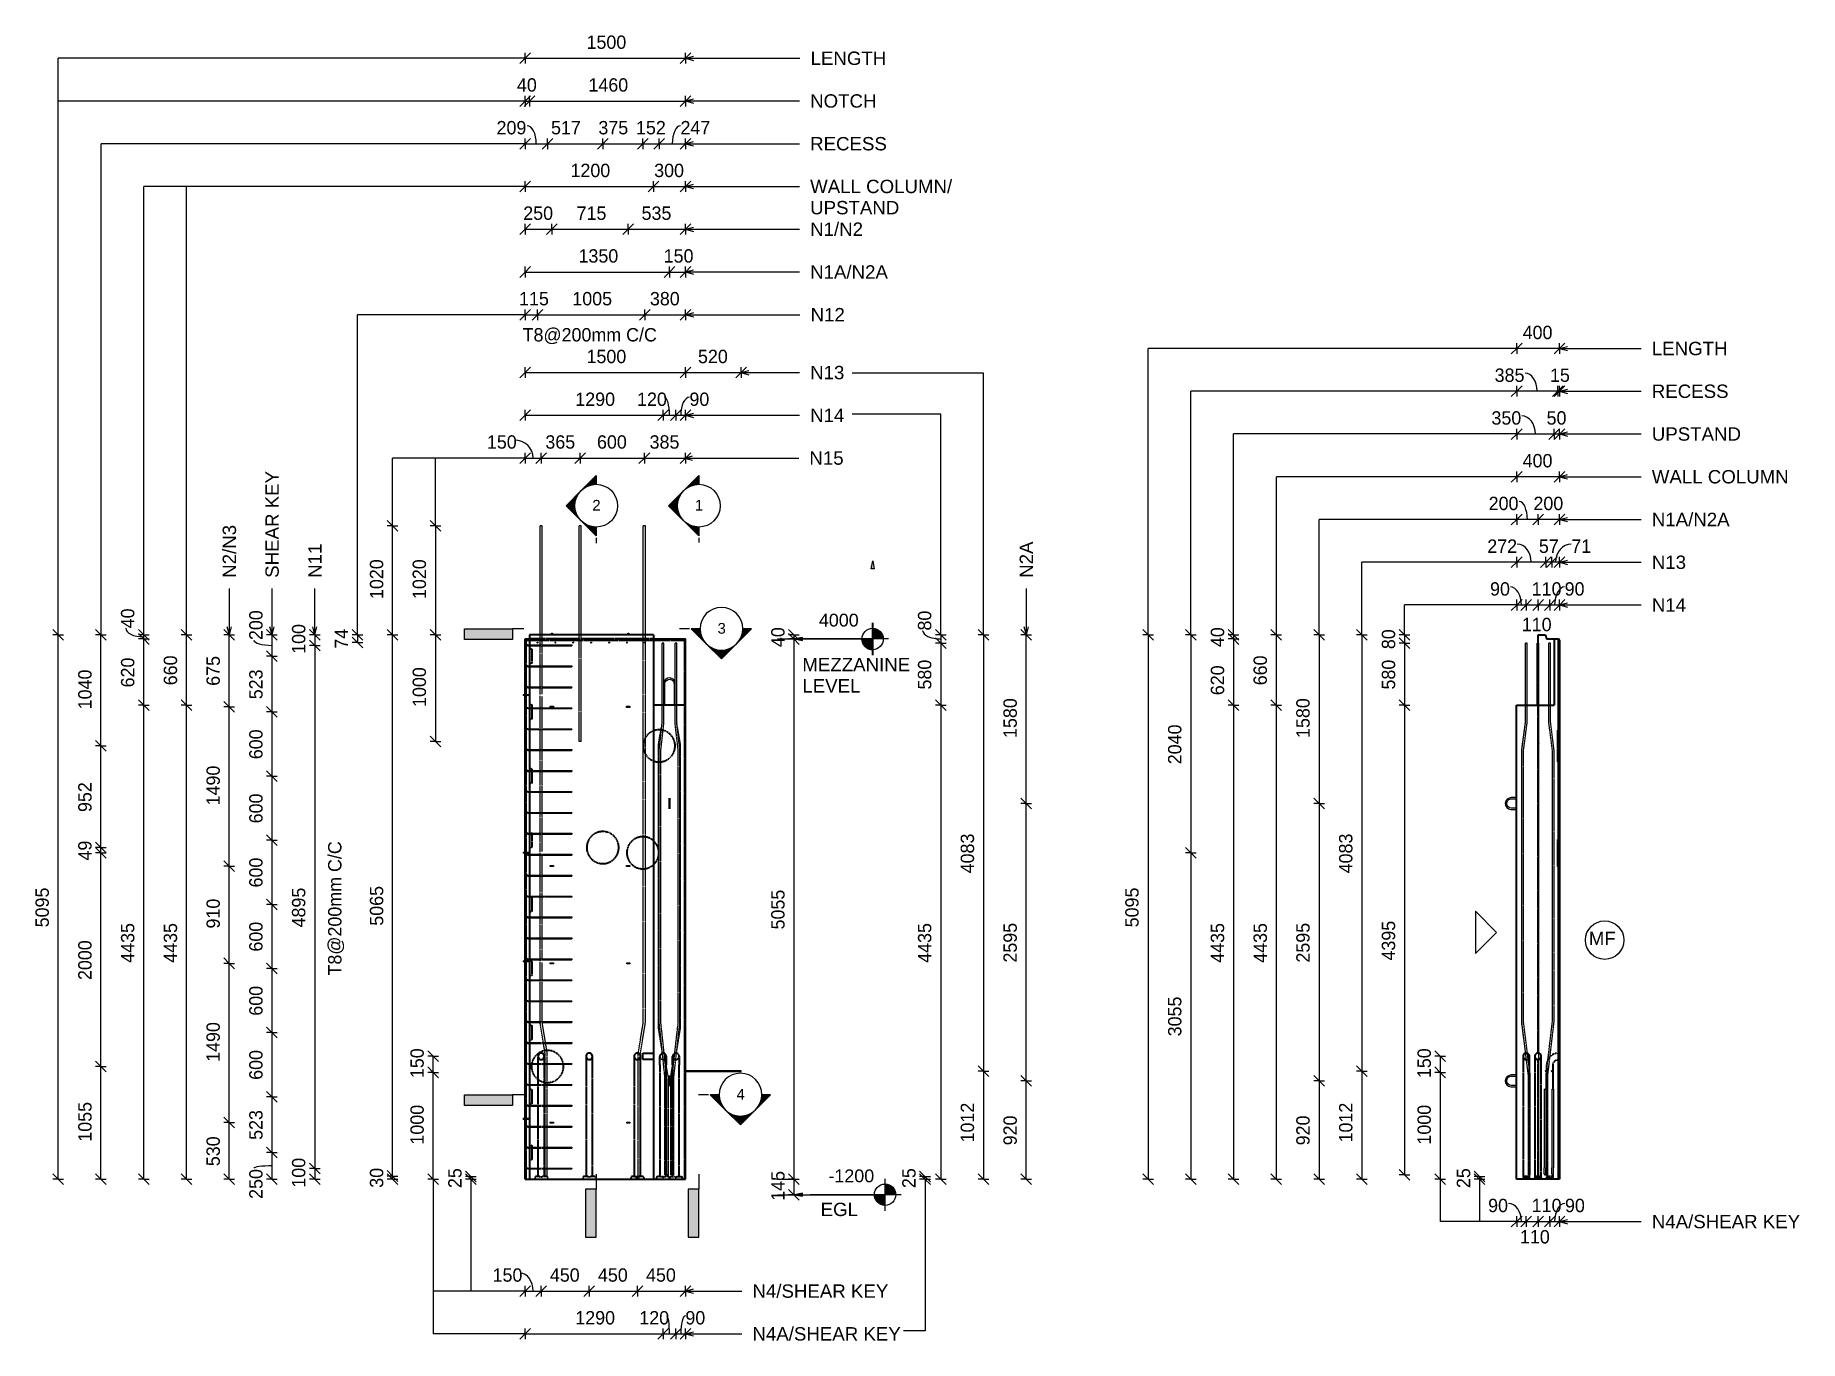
# Model space of a CAD drawing. Header units: millimetres. Extents: x -245 to 16264, y -2906 to 9309.
import ezdxf

# ---------------------------------------------------------------- set-up
doc = ezdxf.new("R2010")
doc.units = ezdxf.units.MM
doc.linetypes.add('Dash', pattern=[6.36, 3.18, -3.18])
for name, color, linetype, lineweight in [('A-ANNO-DIMS', 211, 'Continuous', 9), ('A-ANNO-DIMS-50', 211, 'Continuous', 9), ('A-DETL-GENF', 92, 'Continuous', 18), ('A-DETL-MBND', 5, 'Continuous', 18), ('A-DETL-THIN', 151, 'Continuous', 18), ('A-GENM', 13, 'Continuous', 18), ('A-WALL', 113, 'Continuous', 25), ('A-WALL-HDLN', 110, 'Dash', 25), ('G-ANNO-DIMS', 111, 'Continuous', 9), ('G-ANNO-SYMB', 111, 'Continuous', 9), ('G-ANNO-TEXT', 231, 'Continuous', 9), ('S-RBAR', 171, 'Continuous', 18)]:
    doc.layers.add(name, color=color, linetype=linetype, lineweight=lineweight)
doc.styles.add('Arial', font='arial.ttf', dxfattribs={"height": 100})
doc.styles.add('Arial_1', font='arial.ttf', dxfattribs={"height": 125})
doc.styles.add('Arial_2', font='arial.ttf', dxfattribs={"height": 120})
doc.styles.add('Nirmala UI Semilight', font='NirmalaS.ttf', dxfattribs={"height": 125})
doc.dimstyles.new('Arrow_Filled_-_2_5_NI_UI', dxfattribs={"dimscale": 304.8, "dimtxt": 130.920493, "dimasz": 0.328084, "dimexe": 0.164042, "dimexo": 0.0625, "dimgap": 0.164042, "dimtad": 1, "dimdec": 4, "dimzin": 0, "dimdsep": 46, "dimtxsty": 'Nirmala UI Semilight', "dimblk1": 'OBLIQUE', "dimblk2": 'OBLIQUE', "dimsah": 1, "dimcen": 0.09, "dimazin": 0, "dimtfac": 1, "dimtdec": 4, "dimtix": 1, "dimtmove": 1, "dimatfit": 3, "dimfxl": 0.164042, "dimfxlon": 1, "dimtvp": 1, "dimtolj": 1, "dimtzin": 0, "dimarcsym": 2})
doc.dimstyles.new('Arrow_Filled_-_2_5_NI_UI_1', dxfattribs={"dimscale": 304.8, "dimtxt": 130.920493, "dimasz": 0.328084, "dimexe": 0.164042, "dimexo": 0.0625, "dimgap": 0.164042, "dimtad": 1, "dimdec": 4, "dimzin": 0, "dimdsep": 46, "dimtxsty": 'Nirmala UI Semilight', "dimblk1": 'OBLIQUE', "dimblk2": 'OBLIQUE', "dimsah": 1, "dimcen": 0.09, "dimazin": 0, "dimtfac": 1, "dimtdec": 4, "dimtix": 1, "dimtmove": 0, "dimatfit": 3, "dimfxl": 0.164042, "dimfxlon": 1, "dimtvp": 1, "dimtolj": 1, "dimtzin": 0, "dimarcsym": 2})
doc.dimstyles.new('Arrow_Filled_-_2_5_NI_UI_2', dxfattribs={"dimscale": 304.8, "dimtxt": 130.920493, "dimasz": 0.328084, "dimexe": 0.164042, "dimexo": 0.0625, "dimgap": 0.164042, "dimtad": 1, "dimdec": 4, "dimzin": 0, "dimdsep": 46, "dimtxsty": 'Nirmala UI Semilight', "dimblk1": 'OBLIQUE', "dimblk2": 'OBLIQUE', "dimsah": 1, "dimcen": 0.09, "dimazin": 0, "dimtfac": 1, "dimtdec": 4, "dimtix": 1, "dimtmove": 2, "dimatfit": 3, "dimfxl": 0.164042, "dimfxlon": 1, "dimtvp": 1, "dimtolj": 1, "dimtzin": 0, "dimarcsym": 2})

msp = doc.modelspace()

# ---------------------------------------------------------------- texts
at = {"layer": 'G-ANNO-SYMB', "char_height": 100, "width": 96.2025, "attachment_point": 1, "style": 'Arial'}
for s, insert in [('2', (4967.01327, 4961.50515)), ('1', (5927.01327, 4961.50515)), ('3', (6138.80834, 3809.42985)), ('4', (6316.57102, -550.57015))]:
    msp.add_mtext(s, dxfattribs=dict(at, insert=insert))
at = {"layer": 'G-ANNO-TEXT', "color": 7, "char_height": 125, "attachment_point": 1, "style": 'Arial_1'}
for s, insert, width in [('LENGTH', (7009.52325, 9156.62915), 857.805625), ('NOTCH', (7005.14533, 8757.08938), 753.58625), ('RECESS', (7005.14533, 8357.08938), 865.8225), ('WALL COLUMN/', (7005.14533, 7957.08938), 1611.391875), ('UPSTAND', (7005.14533, 7758.65188), 1010.12625), ('N1/N2', (7005.14533, 7557.08938), 597.2571875), ('N1A/N2A', (7005.14533, 7157.08938), 877.8478125), ('N12', (7009.52325, 6757.08938), 384.81), ('LENGTH', (14880.55125, 6440.68903), 857.805625), ('N13', (7005.14533, 6215.77114), 384.81), ('RECESS', (14880.55125, 6040.68903), 865.8225), ('N14', (7005.14533, 5815.77114), 384.81), ('UPSTAND', (14880.55125, 5640.68903), 1010.12625), ('N15', (6998.48705, 5415.77114), 384.81), ('WALL COLUMN', (14880.55125, 5240.68903), 1551.2653125), ('N1A/N2A', (14880.55125, 4840.68903), 877.8478125), ('N13', (14880.55125, 4440.68903), 384.81), ('N14', (14880.55125, 4040.68903), 384.81), ('MEZZANINE', (6932.41256, 3482.65), 1214.5565625), ('LEVEL', (6932.41256, 3284.2125), 653.3753125), ('MF', (14290.94658, 920.88177), 300.6328125), ('EGL', (7103.27655, -1615.01602), 420.8859375), ('N4A/SHEAR KEY', (14880.55125, -1728.92467), 1675.526875), ('N4/SHEAR KEY', (6465.4374, -2379.45951), 1535.2315625), ('N4A/SHEAR KEY', (6465.4374, -2779.45951), 1675.526875)]:
    msp.add_mtext(s, dxfattribs=dict(at, insert=insert, width=width))
at = {"layer": 'G-ANNO-TEXT', "color": 7, "char_height": 125, "attachment_point": 1, "rotation": 90, "style": 'Arial_1'}
for s, insert, width in [('SHEAR KEY', (1908.59159, 4232.42541), 1206.5396875), ('N2/N3', (1508.59159, 4232.42541), 597.2571875), ('N11', (2308.59159, 4232.42541), 384.81), ('N2A', (8965.80918, 4232.42541), 408.860625)]:
    msp.add_mtext(s, dxfattribs=dict(at, insert=insert, width=width))

# ---------------------------------------------------------------- blocks, each defined once
blk = doc.blocks.new('RR spread anchor face based - RR-SA-3_0-200-1726827-Elevation Front')
at = {"layer": 'A-GENM'}
for p, q in [((4584, 3708), (4584, 3713)), ((4584, 3713), (4594, 3713)), ((4584, 3700), (4584, 3708)), ((4594, 3708), (4584, 3708)), ((4594, 3713), (4594, 3708)), ((4594, 3708), (4594, 3700))]:
    blk.add_line(p, q, dxfattribs=at)
blk = doc.blocks.new('RR spread anchor face based - RR-SA-2_5-150-1726819-Elevation Front')
at = {"layer": 'A-GENM'}
for p, q in [((4574, 630), (4576, 630)), ((4574, 620), (4574, 630)), ((4576, 620), (4574, 620)), ((4576, 630), (4601, 630)), ((4576, 630), (4576, 620)), ((4601, 620), (4576, 620)), ((4601, 630), (4604, 630)), ((4601, 630), (4601, 620)), ((4604, 620), (4601, 620)), ((4604, 630), (4604, 620))]:
    blk.add_line(p, q, dxfattribs=at)
blk = doc.blocks.new('12_7Ø_ Lifting Insert_COLUMN - 12_9Ø Lifting insert-1653171-Elevation Front')
at = {"layer": 'A-GENM'}
for p, q in [((5645, 3040), (5645, 3240)), ((5732, 3240), (5732, 3040))]:
    blk.add_line(p, q, dxfattribs=at)
at = {"layer": 'A-GENM', "flags": 128}
for points in [[(5741, 3261), (5729, 3279), (5712, 3291), (5691, 3296), (5670, 3293), (5651, 3282), (5638, 3265), (5637, 3260)], [(5645, 3240), (5649, 3258), (5661, 3273), (5677, 3282), (5696, 3283), (5714, 3276), (5726, 3262), (5732, 3244), (5732, 3240)]]:
    blk.add_lwpolyline(points, dxfattribs=at)
blk = doc.blocks.new('12_7Ø_ Lifting Insert_COLUMN - 12_9Ø Lifting insert-V1-Elevation Front')
at = {"layer": 'A-GENM', "flags": 128}
for points in [[(5682, 2170), (5682, 2166), (5682, 2154), (5682, 2137), (5682, 2117), (5682, 2098), (5682, 2082), (5682, 2072), (5682, 2070)], [(5695, 2070), (5695, 2074), (5695, 2086), (5695, 2103), (5695, 2123), (5695, 2142), (5695, 2158), (5695, 2168), (5695, 2170)]]:
    blk.add_lwpolyline(points, dxfattribs=at)
blk = doc.blocks.new('RR spread anchor face based - RR-SA-2_5-150-1876458-Elevation Front')
at = {"layer": 'A-GENM'}
for p, q in [((5289, 630), (5291, 630)), ((5289, 620), (5289, 630)), ((5291, 620), (5289, 620)), ((5291, 630), (5316, 630)), ((5291, 620), (5291, 630)), ((5316, 620), (5291, 620)), ((5316, 630), (5319, 630)), ((5316, 620), (5316, 630)), ((5319, 620), (5316, 620)), ((5319, 630), (5319, 620))]:
    blk.add_line(p, q, dxfattribs=at)
blk = doc.blocks.new('RR spread anchor face based - RR-SA-3_0-200-1876459-Elevation Front')
at = {"layer": 'A-GENM'}
for p, q in [((4319, 3140), (4324, 3140)), ((4319, 3140), (4319, 3130)), ((4324, 3140), (4379, 3140)), ((4324, 3140), (4324, 3130)), ((4324, 3130), (4319, 3130)), ((4379, 3130), (4324, 3130))]:
    blk.add_line(p, q, dxfattribs=at)
blk = doc.blocks.new('12_7Ø_ Lifting Insert_COLUMN - 12_9Ø Lifting insert-1653171-Elevation Right')
at = {"layer": 'A-GENM'}
for p, q in [((17735, 2176), (17685, 2176)), ((17685, 2164), (17735, 2164)), ((17735, 2076), (17685, 2076)), ((17685, 2064), (17735, 2064))]:
    blk.add_line(p, q, dxfattribs=at)
at = {"layer": 'A-GENM', "flags": 128}
for points in [[(17685, 2176), (17664, 2172), (17646, 2161), (17634, 2143), (17629, 2122), (17632, 2101), (17643, 2083), (17660, 2070), (17681, 2064), (17685, 2064)], [(17685, 2076), (17667, 2080), (17652, 2092), (17643, 2109), (17642, 2127), (17650, 2145), (17663, 2158), (17681, 2163), (17685, 2164)]]:
    blk.add_lwpolyline(points, dxfattribs=at)
blk = doc.blocks.new('Detail View - M_Section Tail - Filled Horizontal-14034-Elevation Front')
at = {"layer": 'G-ANNO-SYMB'}
blk.add_hatch(color=256, dxfattribs=at).paths.add_polyline_path([(4220, 3656), (4220, 3756), (3770, 3756), (3770, 3656)])
for p, q in [((3770, 3656), (3770, 3756)), ((3770, 3756), (4220, 3756)), ((4220, 3656), (3770, 3656)), ((4220, 3756), (4220, 3656))]:
    blk.add_line(p, q, dxfattribs=at)
blk = doc.blocks.new('Detail View - M_Section Head - Filled SHOP DWG-1002450-Elevation Front')
at = {"layer": 'G-ANNO-SYMB'}
h = blk.add_hatch(color=256, dxfattribs=at)
edge = h.paths.add_edge_path()
edge.add_line((5893, 3756), (5975, 3756))
edge.add_arc((6175, 3756), 200, 180, 225)
edge.add_line((6034, 3614), (5893, 3756))
h = blk.add_hatch(color=256, dxfattribs=at)
edge = h.paths.add_edge_path()
edge.add_line((6458, 3756), (6317, 3614))
edge.add_arc((6175, 3756), 200, 315, 360)
edge.add_line((6375, 3756), (6458, 3756))
h = blk.add_hatch(color=256, dxfattribs=at)
edge = h.paths.add_edge_path()
edge.add_line((6175, 3473), (6034, 3614))
edge.add_arc((6175, 3756), 200, 225, 270)
edge.add_line((6175, 3556), (6175, 3473))
h = blk.add_hatch(color=256, dxfattribs=at)
edge = h.paths.add_edge_path()
edge.add_line((6175, 3473), (6175, 3556))
edge.add_arc((6175, 3756), 200, 270, 315)
edge.add_line((6317, 3614), (6175, 3473))
for p, q in [((6175, 3473), (5893, 3756)), ((5975, 3756), (5893, 3756)), ((5893, 3756), (6034, 3614)), ((5975, 3756), (5893, 3756)), ((6175, 3473), (6458, 3756)), ((6317, 3614), (6458, 3756)), ((6375, 3756), (6458, 3756)), ((6458, 3756), (6375, 3756)), ((6034, 3614), (6175, 3473)), ((6175, 3473), (6317, 3614)), ((6175, 3556), (6175, 3473)), ((6175, 3473), (6175, 3556))]:
    blk.add_line(p, q, dxfattribs=at)
for start, end in [(360, 180), (180, 360), (180, 225), (315, 0), (225, 270), (270, 315)]:
    blk.add_arc((6175, 3756), 200, start, end, dxfattribs=at)
blk = doc.blocks.new('DIMBLOCK1-Elevation Front')
at = {"layer": 'A-ANNO-DIMS-50'}
for p, q in [((4339, 5353), (4289, 5303)), ((4339, 5353), (4389, 5403)), ((4339, 5353), (4339, 5403)), ((4339, 5353), (4489, 5353)), ((4339, 5353), (4339, 5303)), ((4489, 5353), (4439, 5303)), ((4489, 5353), (4539, 5403)), ((4489, 5353), (4489, 5403)), ((4489, 5353), (4489, 5303))]:
    blk.add_line(p, q, dxfattribs=at)
blk.add_ellipse((4239, 5353), major_axis=(175, 0), ratio=0.964294, start_param=0, end_param=1.570796, dxfattribs=at)
at = {"layer": 'A-ANNO-DIMS-50', "color": 0, "insert": (3981, 5566), "char_height": 125, "width": 308.5, "attachment_point": 1, "line_spacing_factor": 1.142579, "style": 'Nirmala UI Semilight'}
blk.add_mtext('150', dxfattribs=at)
blk = doc.blocks.new('_Oblique')
at = {"color": 0, "linetype": 'ByBlock', "lineweight": -2}
blk.add_line((-0.5, -0.5), (0.5, 0.5), dxfattribs=at)
blk = doc.blocks.new('DIMBLOCK2-Elevation Front')
at = {"layer": 'A-ANNO-DIMS-50'}
for p, q in [((4489, 5353), (4439, 5303)), ((4489, 5353), (4539, 5403)), ((4489, 5353), (4489, 5403)), ((4489, 5353), (4854, 5353)), ((4489, 5353), (4489, 5303)), ((4854, 5353), (4804, 5303)), ((4854, 5353), (4904, 5403)), ((4854, 5353), (4854, 5403)), ((4854, 5353), (4854, 5303))]:
    blk.add_line(p, q, dxfattribs=at)
at = {"layer": 'A-ANNO-DIMS-50', "color": 0, "insert": (4528, 5566), "char_height": 125, "width": 342.77, "attachment_point": 1, "line_spacing_factor": 1.142579, "style": 'Nirmala UI Semilight'}
blk.add_mtext('365', dxfattribs=at)
blk = doc.blocks.new('DIMBLOCK3-Elevation Front')
at = {"layer": 'A-ANNO-DIMS-50'}
for p, q in [((4854, 5353), (4804, 5303)), ((4854, 5353), (4904, 5403)), ((4854, 5353), (4854, 5403)), ((4854, 5353), (5454, 5353)), ((4854, 5353), (4854, 5303)), ((5454, 5353), (5404, 5303)), ((5454, 5353), (5504, 5403)), ((5454, 5353), (5454, 5403)), ((5454, 5353), (5454, 5303))]:
    blk.add_line(p, q, dxfattribs=at)
at = {"layer": 'A-ANNO-DIMS-50', "color": 0, "insert": (5011, 5566), "char_height": 125, "width": 342.77, "attachment_point": 1, "line_spacing_factor": 1.142579, "style": 'Nirmala UI Semilight'}
blk.add_mtext('600', dxfattribs=at)
blk = doc.blocks.new('DIMBLOCK4-Elevation Front')
at = {"layer": 'A-ANNO-DIMS-50'}
for p, q in [((5454, 5353), (5404, 5303)), ((5454, 5353), (5504, 5403)), ((5454, 5353), (5454, 5403)), ((5454, 5353), (5839, 5353)), ((5454, 5353), (5454, 5303)), ((5839, 5353), (5789, 5303)), ((5839, 5353), (5889, 5403)), ((5839, 5353), (5839, 5403)), ((5839, 5353), (5839, 5303))]:
    blk.add_line(p, q, dxfattribs=at)
at = {"layer": 'A-ANNO-DIMS-50', "color": 0, "insert": (5503, 5566), "char_height": 125, "width": 342.77, "attachment_point": 1, "line_spacing_factor": 1.142579, "style": 'Nirmala UI Semilight'}
blk.add_mtext('385', dxfattribs=at)
blk = doc.blocks.new('DIMBLOCK5-Elevation Front')
at = {"layer": 'A-ANNO-DIMS-50'}
for p, q in [((4339, 6153), (4289, 6103)), ((4339, 6153), (4389, 6203)), ((4339, 6153), (4339, 6203)), ((4339, 6153), (5839, 6153)), ((4339, 6153), (4339, 6103)), ((5839, 6153), (5789, 6103)), ((5839, 6153), (5889, 6203)), ((5839, 6153), (5839, 6203)), ((5839, 6153), (5839, 6103))]:
    blk.add_line(p, q, dxfattribs=at)
at = {"layer": 'A-ANNO-DIMS-50', "color": 0, "insert": (4913, 6366), "char_height": 125, "width": 422.75, "attachment_point": 1, "line_spacing_factor": 1.142579, "style": 'Nirmala UI Semilight'}
blk.add_mtext('1500', dxfattribs=at)
blk = doc.blocks.new('DIMBLOCK6-Elevation Front')
at = {"layer": 'A-ANNO-DIMS-50'}
for p, q in [((5839, 6153), (5789, 6103)), ((5839, 6153), (5889, 6203)), ((5839, 6153), (5839, 6203)), ((5839, 6153), (6359, 6153)), ((5839, 6153), (5839, 6103)), ((6359, 6153), (6309, 6103)), ((6359, 6153), (6409, 6203)), ((6359, 6153), (6359, 6203)), ((6359, 6153), (6359, 6103))]:
    blk.add_line(p, q, dxfattribs=at)
at = {"layer": 'A-ANNO-DIMS-50', "color": 0, "insert": (5956, 6366), "char_height": 125, "width": 342.77, "attachment_point": 1, "line_spacing_factor": 1.142579, "style": 'Nirmala UI Semilight'}
blk.add_mtext('520', dxfattribs=at)
blk = doc.blocks.new('DIMBLOCK7-Elevation Front')
at = {"layer": 'A-ANNO-DIMS-50'}
for p, q in [((4339, 5753), (4389, 5803)), ((4339, 5753), (4339, 5803)), ((5629, 5753), (5679, 5803)), ((5629, 5753), (5629, 5803)), ((4339, 5753), (4289, 5703)), ((4339, 5753), (5629, 5753)), ((4339, 5753), (4339, 5703)), ((5629, 5753), (5579, 5703)), ((5629, 5753), (5629, 5703))]:
    blk.add_line(p, q, dxfattribs=at)
at = {"layer": 'A-ANNO-DIMS-50', "color": 0, "insert": (4808, 5966), "char_height": 125, "width": 422.75, "attachment_point": 1, "line_spacing_factor": 1.142579, "style": 'Nirmala UI Semilight'}
blk.add_mtext('1290', dxfattribs=at)
blk = doc.blocks.new('DIMBLOCK8-Elevation Front')
at = {"layer": 'A-ANNO-DIMS-50'}
for p, q in [((5629, 5753), (5679, 5803)), ((5629, 5753), (5629, 5803)), ((5749, 5753), (5799, 5803)), ((5749, 5753), (5749, 5803)), ((5629, 5753), (5579, 5703)), ((5629, 5753), (5749, 5753)), ((5629, 5753), (5629, 5703)), ((5749, 5753), (5699, 5703)), ((5749, 5753), (5749, 5703))]:
    blk.add_line(p, q, dxfattribs=at)
blk.add_ellipse((5643, 5753), major_axis=(0, 169), ratio=0.274014, start_param=4.712389, end_param=6.283185, dxfattribs=at)
at = {"layer": 'A-ANNO-DIMS-50', "color": 0, "insert": (5386, 5966), "char_height": 125, "width": 308.5, "attachment_point": 1, "line_spacing_factor": 1.142579, "style": 'Nirmala UI Semilight'}
blk.add_mtext('120', dxfattribs=at)
blk = doc.blocks.new('DIMBLOCK9-Elevation Front')
at = {"layer": 'A-ANNO-DIMS-50'}
for p, q in [((5749, 5753), (5799, 5803)), ((5749, 5753), (5749, 5803)), ((5839, 5753), (5889, 5803)), ((5839, 5753), (5839, 5803)), ((5749, 5753), (5699, 5703)), ((5749, 5753), (5839, 5753)), ((5749, 5753), (5749, 5703)), ((5839, 5753), (5789, 5703)), ((5839, 5753), (5839, 5703))]:
    blk.add_line(p, q, dxfattribs=at)
blk.add_ellipse((5876, 5753), major_axis=(0, 169), ratio=0.483727, start_param=0, end_param=1.570796, dxfattribs=at)
at = {"layer": 'A-ANNO-DIMS-50', "color": 0, "insert": (5876, 5966), "char_height": 125, "width": 228.52, "attachment_point": 1, "line_spacing_factor": 1.142579, "style": 'Nirmala UI Semilight'}
blk.add_mtext('90', dxfattribs=at)
blk = doc.blocks.new('DIMBLOCK10-Elevation Front')
at = {"layer": 'A-ANNO-DIMS-50'}
for p, q in [((4339, 6694), (4289, 6644)), ((4339, 6694), (4389, 6744)), ((4339, 6694), (4339, 6744)), ((4339, 6694), (4454, 6694)), ((4339, 6694), (4339, 6644)), ((4454, 6694), (4404, 6644)), ((4454, 6694), (4504, 6744)), ((4454, 6694), (4454, 6744)), ((4454, 6694), (4454, 6644))]:
    blk.add_line(p, q, dxfattribs=at)
at = {"layer": 'A-ANNO-DIMS-50', "color": 0, "insert": (4282, 6907), "char_height": 125, "width": 274.22, "attachment_point": 1, "line_spacing_factor": 1.142579, "style": 'Nirmala UI Semilight'}
blk.add_mtext('115', dxfattribs=at)
blk = doc.blocks.new('DIMBLOCK11-Elevation Front')
at = {"layer": 'A-ANNO-DIMS-50'}
for p, q in [((4454, 6694), (4404, 6644)), ((4454, 6694), (4504, 6744)), ((4454, 6694), (4454, 6744)), ((4454, 6694), (5459, 6694)), ((4454, 6694), (4454, 6644)), ((5459, 6694), (5409, 6644)), ((5459, 6694), (5509, 6744)), ((5459, 6694), (5459, 6744)), ((5459, 6694), (5459, 6644))]:
    blk.add_line(p, q, dxfattribs=at)
at = {"layer": 'A-ANNO-DIMS-50', "color": 0, "char_height": 125, "attachment_point": 1, "line_spacing_factor": 1.142579, "style": 'Nirmala UI Semilight'}
for s, insert, width in [('1005', (4780, 6907), 422.75), ('T8@200mm C/C', (4315, 6569), 1539.62)]:
    blk.add_mtext(s, dxfattribs=dict(at, insert=insert, width=width))
blk = doc.blocks.new('DIMBLOCK12-Elevation Front')
at = {"layer": 'A-ANNO-DIMS-50'}
for p, q in [((5459, 6694), (5409, 6644)), ((5459, 6694), (5509, 6744)), ((5459, 6694), (5459, 6744)), ((5459, 6694), (5839, 6694)), ((5459, 6694), (5459, 6644)), ((5839, 6694), (5789, 6644)), ((5839, 6694), (5889, 6744)), ((5839, 6694), (5839, 6744)), ((5839, 6694), (5839, 6644))]:
    blk.add_line(p, q, dxfattribs=at)
at = {"layer": 'A-ANNO-DIMS-50', "color": 0, "insert": (5506, 6907), "char_height": 125, "width": 342.77, "attachment_point": 1, "line_spacing_factor": 1.142579, "style": 'Nirmala UI Semilight'}
blk.add_mtext('380', dxfattribs=at)
blk = doc.blocks.new('DIMBLOCK13-Elevation Front')
at = {"layer": 'A-ANNO-DIMS-50'}
for p, q in [((3099, -1365), (3049, -1315)), ((3099, -1395), (3049, -1345)), ((3099, -1365), (3049, -1365)), ((3099, -1395), (3049, -1395)), ((3099, -1395), (3099, -1365)), ((3099, -1365), (3149, -1415)), ((3099, -1365), (3149, -1365)), ((3099, -1395), (3149, -1445)), ((3099, -1395), (3149, -1395))]:
    blk.add_line(p, q, dxfattribs=at)
at = {"layer": 'A-ANNO-DIMS-50', "color": 0, "insert": (2886, -1475), "char_height": 125, "width": 228.52, "attachment_point": 1, "rotation": 90, "line_spacing_factor": 1.142579, "style": 'Nirmala UI Semilight'}
blk.add_mtext('30', dxfattribs=at)
blk = doc.blocks.new('DIMBLOCK14-Elevation Front')
at = {"layer": 'A-ANNO-DIMS-50'}
for p, q in [((3099, 3700), (3049, 3750)), ((3099, 3700), (3049, 3700)), ((3099, -1365), (3099, 3700)), ((3099, 3700), (3149, 3650)), ((3099, 3700), (3149, 3700)), ((3099, -1365), (3049, -1315)), ((3099, -1365), (3049, -1365)), ((3099, -1365), (3149, -1415)), ((3099, -1365), (3149, -1365))]:
    blk.add_line(p, q, dxfattribs=at)
at = {"layer": 'A-ANNO-DIMS-50', "color": 0, "insert": (2886, 977), "char_height": 125, "width": 457.03, "attachment_point": 1, "rotation": 90, "line_spacing_factor": 1.142579, "style": 'Nirmala UI Semilight'}
blk.add_mtext('5065', dxfattribs=at)
blk = doc.blocks.new('DIMBLOCK15-Elevation Front')
at = {"layer": 'A-ANNO-DIMS-50'}
for p, q in [((3099, 4720), (3049, 4770)), ((3099, 4720), (3049, 4720)), ((3099, 3700), (3099, 4720)), ((3099, 4720), (3149, 4670)), ((3099, 4720), (3149, 4720)), ((3099, 3700), (3049, 3750)), ((3099, 3700), (3049, 3700)), ((3099, 3700), (3149, 3650)), ((3099, 3700), (3149, 3700))]:
    blk.add_line(p, q, dxfattribs=at)
at = {"layer": 'A-ANNO-DIMS-50', "color": 0, "insert": (2886, 4034), "char_height": 125, "width": 422.75, "attachment_point": 1, "rotation": 90, "line_spacing_factor": 1.142579, "style": 'Nirmala UI Semilight'}
blk.add_mtext('1020', dxfattribs=at)
blk = doc.blocks.new('DIMBLOCK16-Elevation Front')
at = {"layer": 'A-ANNO-DIMS-50'}
for p, q in [((3499, 4720), (3449, 4770)), ((3499, 4720), (3449, 4720)), ((3499, 4720), (3499, 3700)), ((3499, 4720), (3549, 4670)), ((3499, 4720), (3549, 4720)), ((3499, 3700), (3449, 3750)), ((3499, 3700), (3449, 3700)), ((3499, 3700), (3549, 3650)), ((3499, 3700), (3549, 3700))]:
    blk.add_line(p, q, dxfattribs=at)
at = {"layer": 'A-ANNO-DIMS-50', "color": 0, "insert": (3286, 4034), "char_height": 125, "width": 422.75, "attachment_point": 1, "rotation": 90, "line_spacing_factor": 1.142579, "style": 'Nirmala UI Semilight'}
blk.add_mtext('1020', dxfattribs=at)
blk = doc.blocks.new('DIMBLOCK17-Elevation Front')
at = {"layer": 'A-ANNO-DIMS-50'}
for p, q in [((3499, 3700), (3449, 3750)), ((3499, 3700), (3449, 3700)), ((3499, 3700), (3499, 2700)), ((3499, 3700), (3549, 3650)), ((3499, 3700), (3549, 3700)), ((3499, 2700), (3449, 2750)), ((3499, 2700), (3449, 2700)), ((3499, 2700), (3549, 2650)), ((3499, 2700), (3549, 2700))]:
    blk.add_line(p, q, dxfattribs=at)
at = {"layer": 'A-ANNO-DIMS-50', "color": 0, "insert": (3286, 3024), "char_height": 125, "width": 422.75, "attachment_point": 1, "rotation": 90, "line_spacing_factor": 1.142579, "style": 'Nirmala UI Semilight'}
blk.add_mtext('1000', dxfattribs=at)
blk = doc.blocks.new('DIMBLOCK18-Elevation Front')
at = {"layer": 'A-ANNO-DIMS-50'}
for p, q in [((8227, 3700), (8177, 3750)), ((8227, 3700), (8177, 3700)), ((8227, 3620), (8177, 3670)), ((8227, 3700), (8227, 3620)), ((8227, 3700), (8277, 3650)), ((8227, 3700), (8277, 3700)), ((8227, 3620), (8177, 3620)), ((8227, 3620), (8277, 3570)), ((8227, 3620), (8277, 3620))]:
    blk.add_line(p, q, dxfattribs=at)
blk.add_ellipse((8227, 3739), major_axis=(169, 0), ratio=0.466569, start_param=3.141593, end_param=4.712389, dxfattribs=at)
at = {"layer": 'A-ANNO-DIMS-50', "color": 0, "insert": (8014, 3739), "char_height": 125, "width": 228.52, "attachment_point": 1, "rotation": 90, "line_spacing_factor": 1.142579, "style": 'Nirmala UI Semilight'}
blk.add_mtext('80', dxfattribs=at)
blk = doc.blocks.new('DIMBLOCK19-Elevation Front')
at = {"layer": 'A-ANNO-DIMS-50'}
for p, q in [((8227, 3620), (8177, 3670)), ((8227, 3620), (8177, 3620)), ((8227, 3620), (8227, 3040)), ((8227, 3620), (8277, 3570)), ((8227, 3620), (8277, 3620)), ((8227, 3040), (8177, 3090)), ((8227, 3040), (8177, 3040)), ((8227, 3040), (8277, 2990)), ((8227, 3040), (8277, 3040))]:
    blk.add_line(p, q, dxfattribs=at)
at = {"layer": 'A-ANNO-DIMS-50', "color": 0, "insert": (8014, 3187), "char_height": 125, "width": 342.77, "attachment_point": 1, "rotation": 90, "line_spacing_factor": 1.142579, "style": 'Nirmala UI Semilight'}
blk.add_mtext('580', dxfattribs=at)
blk = doc.blocks.new('DIMBLOCK20-Elevation Front')
at = {"layer": 'A-ANNO-DIMS-50'}
for p, q in [((8227, 3040), (8177, 3090)), ((8227, 3040), (8177, 3040)), ((8227, 3040), (8227, -1395)), ((8227, 3040), (8277, 2990)), ((8227, 3040), (8277, 3040)), ((8227, -1395), (8177, -1345)), ((8227, -1395), (8177, -1395)), ((8227, -1395), (8277, -1445)), ((8227, -1395), (8277, -1395))]:
    blk.add_line(p, q, dxfattribs=at)
at = {"layer": 'A-ANNO-DIMS-50', "color": 0, "insert": (8014, 630), "char_height": 125, "width": 462.74, "attachment_point": 1, "rotation": 90, "line_spacing_factor": 1.142579, "style": 'Nirmala UI Semilight'}
blk.add_mtext('4435', dxfattribs=at)
blk = doc.blocks.new('DIMBLOCK21-Elevation Front')
at = {"layer": 'A-ANNO-DIMS-50'}
for p, q in [((8627, 3700), (8577, 3750)), ((8627, 3700), (8577, 3700)), ((8627, 3700), (8627, -383)), ((8627, 3700), (8677, 3650)), ((8627, 3700), (8677, 3700)), ((8627, -383), (8577, -333)), ((8627, -383), (8577, -383)), ((8627, -383), (8677, -433)), ((8627, -383), (8677, -383))]:
    blk.add_line(p, q, dxfattribs=at)
at = {"layer": 'A-ANNO-DIMS-50', "color": 0, "insert": (8414, 1467), "char_height": 125, "width": 459.89, "attachment_point": 1, "rotation": 90, "line_spacing_factor": 1.142579, "style": 'Nirmala UI Semilight'}
blk.add_mtext('4083', dxfattribs=at)
blk = doc.blocks.new('DIMBLOCK22-Elevation Front')
at = {"layer": 'A-ANNO-DIMS-50'}
for p, q in [((8627, -383), (8577, -333)), ((8627, -383), (8577, -383)), ((8627, -383), (8627, -1395)), ((8627, -383), (8677, -433)), ((8627, -383), (8677, -383)), ((8627, -1395), (8577, -1345)), ((8627, -1395), (8577, -1395)), ((8627, -1395), (8677, -1445)), ((8627, -1395), (8677, -1395))]:
    blk.add_line(p, q, dxfattribs=at)
at = {"layer": 'A-ANNO-DIMS-50', "color": 0, "insert": (8414, -1051), "char_height": 125, "width": 388.48, "attachment_point": 1, "rotation": 90, "line_spacing_factor": 1.142579, "style": 'Nirmala UI Semilight'}
blk.add_mtext('1012', dxfattribs=at)
blk = doc.blocks.new('DIMBLOCK23-Elevation Front')
at = {"layer": 'A-ANNO-DIMS-50'}
for p, q in [((2770, 3700), (2720, 3750)), ((2770, 3700), (2720, 3700)), ((2770, 3626), (2720, 3676)), ((2770, 3700), (2770, 3626)), ((2770, 3700), (2820, 3650)), ((2770, 3700), (2820, 3700)), ((2770, 3626), (2720, 3626)), ((2770, 3626), (2820, 3576)), ((2770, 3626), (2820, 3626))]:
    blk.add_line(p, q, dxfattribs=at)
at = {"layer": 'A-ANNO-DIMS-50', "color": 0, "insert": (2557, 3569), "char_height": 125, "width": 225.66, "attachment_point": 1, "rotation": 90, "line_spacing_factor": 1.142579, "style": 'Nirmala UI Semilight'}
blk.add_mtext('74', dxfattribs=at)
blk = doc.blocks.new('DIMBLOCK24-Elevation Front')
at = {"layer": 'A-ANNO-DIMS-50'}
for p, q in [((2370, 3700), (2320, 3750)), ((2370, 3700), (2320, 3700)), ((2370, 3600), (2320, 3650)), ((2370, 3700), (2370, 3600)), ((2370, 3700), (2420, 3650)), ((2370, 3700), (2420, 3700)), ((2370, 3600), (2320, 3600)), ((2370, 3600), (2420, 3550)), ((2370, 3600), (2420, 3600))]:
    blk.add_line(p, q, dxfattribs=at)
at = {"layer": 'A-ANNO-DIMS-50', "color": 0, "insert": (2157, 3521), "char_height": 125, "width": 308.5, "attachment_point": 1, "rotation": 90, "line_spacing_factor": 1.142579, "style": 'Nirmala UI Semilight'}
blk.add_mtext('100', dxfattribs=at)
blk = doc.blocks.new('DIMBLOCK25-Elevation Front')
at = {"layer": 'A-ANNO-DIMS-50'}
for p, q in [((2370, 3600), (2320, 3650)), ((2370, 3600), (2320, 3600)), ((2370, 3600), (2370, -1295)), ((2370, 3600), (2420, 3550)), ((2370, 3600), (2420, 3600)), ((2370, -1295), (2320, -1245)), ((2370, -1295), (2320, -1295)), ((2370, -1295), (2420, -1345)), ((2370, -1295), (2420, -1295))]:
    blk.add_line(p, q, dxfattribs=at)
at = {"layer": 'A-ANNO-DIMS-50', "color": 0, "char_height": 125, "attachment_point": 1, "rotation": 90, "line_spacing_factor": 1.142579, "style": 'Nirmala UI Semilight'}
for s, insert, width in [('T8@200mm C/C', (2495, 511), 1539.62), ('4895', (2157, 961), 459.89)]:
    blk.add_mtext(s, dxfattribs=dict(at, insert=insert, width=width))
blk = doc.blocks.new('DIMBLOCK26-Elevation Front')
at = {"layer": 'A-ANNO-DIMS-50'}
for p, q in [((2370, -1295), (2320, -1245)), ((2370, -1295), (2320, -1295)), ((2370, -1295), (2370, -1395)), ((2370, -1295), (2420, -1345)), ((2370, -1295), (2420, -1295)), ((2370, -1395), (2320, -1345)), ((2370, -1395), (2320, -1395)), ((2370, -1395), (2420, -1445)), ((2370, -1395), (2420, -1395))]:
    blk.add_line(p, q, dxfattribs=at)
at = {"layer": 'A-ANNO-DIMS-50', "color": 0, "insert": (2157, -1474), "char_height": 125, "width": 308.5, "attachment_point": 1, "rotation": 90, "line_spacing_factor": 1.142579, "style": 'Nirmala UI Semilight'}
blk.add_mtext('100', dxfattribs=at)
blk = doc.blocks.new('DIMBLOCK27-Elevation Front')
at = {"layer": 'A-ANNO-DIMS-50'}
for p, q in [((1970, 3700), (1920, 3750)), ((1970, 3700), (1920, 3700)), ((1970, 3700), (1970, 3500)), ((1970, 3700), (2020, 3650)), ((1970, 3700), (2020, 3700)), ((1970, 3500), (1920, 3550)), ((1970, 3500), (1920, 3500)), ((1970, 3500), (2020, 3450)), ((1970, 3500), (2020, 3500))]:
    blk.add_line(p, q, dxfattribs=at)
blk.add_ellipse((1970, 3650), major_axis=(169, 0), ratio=0.295861, start_param=3.141593, end_param=4.712389, dxfattribs=at)
at = {"layer": 'A-ANNO-DIMS-50', "color": 0, "insert": (1757, 3650), "char_height": 125, "width": 342.77, "attachment_point": 1, "rotation": 90, "line_spacing_factor": 1.142579, "style": 'Nirmala UI Semilight'}
blk.add_mtext('200', dxfattribs=at)
blk = doc.blocks.new('DIMBLOCK28-Elevation Front')
at = {"layer": 'A-ANNO-DIMS-50'}
for p, q in [((1970, 3500), (1920, 3550)), ((1970, 3500), (1920, 3500)), ((1970, 3500), (1970, 2977)), ((1970, 3500), (2020, 3450)), ((1970, 3500), (2020, 3500)), ((1970, 2977), (1920, 3027)), ((1970, 2977), (1920, 2977)), ((1970, 2977), (2020, 2927)), ((1970, 2977), (2020, 2977))]:
    blk.add_line(p, q, dxfattribs=at)
at = {"layer": 'A-ANNO-DIMS-50', "color": 0, "insert": (1757, 3096), "char_height": 125, "width": 342.77, "attachment_point": 1, "rotation": 90, "line_spacing_factor": 1.142579, "style": 'Nirmala UI Semilight'}
blk.add_mtext('523', dxfattribs=at)
blk = doc.blocks.new('DIMBLOCK29-Elevation Front')
at = {"layer": 'A-ANNO-DIMS-50'}
for p, q in [((1970, 2977), (1920, 3027)), ((1970, 2977), (1920, 2977)), ((1970, 2977), (1970, 2377)), ((1970, 2977), (2020, 2927)), ((1970, 2977), (2020, 2977)), ((1970, 2377), (1920, 2427)), ((1970, 2377), (1920, 2377)), ((1970, 2377), (2020, 2327)), ((1970, 2377), (2020, 2377))]:
    blk.add_line(p, q, dxfattribs=at)
at = {"layer": 'A-ANNO-DIMS-50', "color": 0, "insert": (1757, 2535), "char_height": 125, "width": 342.77, "attachment_point": 1, "rotation": 90, "line_spacing_factor": 1.142579, "style": 'Nirmala UI Semilight'}
blk.add_mtext('600', dxfattribs=at)
blk = doc.blocks.new('DIMBLOCK30-Elevation Front')
at = {"layer": 'A-ANNO-DIMS-50'}
for p, q in [((1970, 2377), (1920, 2427)), ((1970, 2377), (1920, 2377)), ((1970, 2377), (1970, 1777)), ((1970, 2377), (2020, 2327)), ((1970, 2377), (2020, 2377)), ((1970, 1777), (1920, 1827)), ((1970, 1777), (1920, 1777)), ((1970, 1777), (2020, 1727)), ((1970, 1777), (2020, 1777))]:
    blk.add_line(p, q, dxfattribs=at)
at = {"layer": 'A-ANNO-DIMS-50', "color": 0, "insert": (1757, 1935), "char_height": 125, "width": 342.77, "attachment_point": 1, "rotation": 90, "line_spacing_factor": 1.142579, "style": 'Nirmala UI Semilight'}
blk.add_mtext('600', dxfattribs=at)
blk = doc.blocks.new('DIMBLOCK31-Elevation Front')
at = {"layer": 'A-ANNO-DIMS-50'}
for p, q in [((1970, 1777), (1920, 1827)), ((1970, 1777), (1920, 1777)), ((1970, 1777), (1970, 1177)), ((1970, 1777), (2020, 1727)), ((1970, 1777), (2020, 1777)), ((1970, 1177), (1920, 1227)), ((1970, 1177), (1920, 1177)), ((1970, 1177), (2020, 1127)), ((1970, 1177), (2020, 1177))]:
    blk.add_line(p, q, dxfattribs=at)
at = {"layer": 'A-ANNO-DIMS-50', "color": 0, "insert": (1757, 1335), "char_height": 125, "width": 342.77, "attachment_point": 1, "rotation": 90, "line_spacing_factor": 1.142579, "style": 'Nirmala UI Semilight'}
blk.add_mtext('600', dxfattribs=at)
blk = doc.blocks.new('DIMBLOCK32-Elevation Front')
at = {"layer": 'A-ANNO-DIMS-50'}
for p, q in [((1970, 1177), (1920, 1227)), ((1970, 1177), (1920, 1177)), ((1970, 1177), (1970, 577)), ((1970, 1177), (2020, 1127)), ((1970, 1177), (2020, 1177)), ((1970, 577), (1920, 627)), ((1970, 577), (1920, 577)), ((1970, 577), (2020, 527)), ((1970, 577), (2020, 577))]:
    blk.add_line(p, q, dxfattribs=at)
at = {"layer": 'A-ANNO-DIMS-50', "color": 0, "insert": (1757, 735), "char_height": 125, "width": 342.77, "attachment_point": 1, "rotation": 90, "line_spacing_factor": 1.142579, "style": 'Nirmala UI Semilight'}
blk.add_mtext('600', dxfattribs=at)
blk = doc.blocks.new('DIMBLOCK33-Elevation Front')
at = {"layer": 'A-ANNO-DIMS-50'}
for p, q in [((1970, 577), (1920, 627)), ((1970, 577), (1920, 577)), ((1970, 577), (1970, -23)), ((1970, 577), (2020, 527)), ((1970, 577), (2020, 577)), ((1970, -23), (1920, 27)), ((1970, -23), (1920, -23)), ((1970, -23), (2020, -73)), ((1970, -23), (2020, -23))]:
    blk.add_line(p, q, dxfattribs=at)
at = {"layer": 'A-ANNO-DIMS-50', "color": 0, "insert": (1757, 135), "char_height": 125, "width": 342.77, "attachment_point": 1, "rotation": 90, "line_spacing_factor": 1.142579, "style": 'Nirmala UI Semilight'}
blk.add_mtext('600', dxfattribs=at)
blk = doc.blocks.new('DIMBLOCK34-Elevation Front')
at = {"layer": 'A-ANNO-DIMS-50'}
for p, q in [((1970, -23), (1920, 27)), ((1970, -23), (1920, -23)), ((1970, -23), (1970, -623)), ((1970, -23), (2020, -73)), ((1970, -23), (2020, -23)), ((1970, -623), (1920, -573)), ((1970, -623), (1920, -623)), ((1970, -623), (2020, -673)), ((1970, -623), (2020, -623))]:
    blk.add_line(p, q, dxfattribs=at)
at = {"layer": 'A-ANNO-DIMS-50', "color": 0, "insert": (1757, -465), "char_height": 125, "width": 342.77, "attachment_point": 1, "rotation": 90, "line_spacing_factor": 1.142579, "style": 'Nirmala UI Semilight'}
blk.add_mtext('600', dxfattribs=at)
blk = doc.blocks.new('DIMBLOCK35-Elevation Front')
at = {"layer": 'A-ANNO-DIMS-50'}
for p, q in [((1970, -623), (1920, -573)), ((1970, -623), (1920, -623)), ((1970, -623), (1970, -1145)), ((1970, -623), (2020, -673)), ((1970, -623), (2020, -623)), ((1970, -1145), (1920, -1095)), ((1970, -1145), (1920, -1145)), ((1970, -1145), (2020, -1195)), ((1970, -1145), (2020, -1145))]:
    blk.add_line(p, q, dxfattribs=at)
at = {"layer": 'A-ANNO-DIMS-50', "color": 0, "insert": (1757, -1027), "char_height": 125, "width": 342.77, "attachment_point": 1, "rotation": 90, "line_spacing_factor": 1.142579, "style": 'Nirmala UI Semilight'}
blk.add_mtext('523', dxfattribs=at)
blk = doc.blocks.new('DIMBLOCK36-Elevation Front')
at = {"layer": 'A-ANNO-DIMS-50'}
for p, q in [((1970, -1145), (1920, -1095)), ((1970, -1145), (1920, -1145)), ((1970, -1145), (1970, -1395)), ((1970, -1145), (2020, -1195)), ((1970, -1145), (2020, -1145)), ((1970, -1395), (1920, -1345)), ((1970, -1395), (1920, -1395)), ((1970, -1395), (2020, -1445)), ((1970, -1395), (2020, -1395))]:
    blk.add_line(p, q, dxfattribs=at)
blk.add_ellipse((1970, -1293), major_axis=(169, 0), ratio=0.136256, start_param=1.570796, end_param=3.141593, dxfattribs=at)
at = {"layer": 'A-ANNO-DIMS-50', "color": 0, "insert": (1757, -1579), "char_height": 125, "width": 342.77, "attachment_point": 1, "rotation": 90, "line_spacing_factor": 1.142579, "style": 'Nirmala UI Semilight'}
blk.add_mtext('250', dxfattribs=at)
blk = doc.blocks.new('DIMBLOCK37-Elevation Front')
at = {"layer": 'A-ANNO-DIMS-50'}
for p, q in [((4339, 7094), (4389, 7144)), ((4339, 7094), (4339, 7144)), ((5689, 7094), (5739, 7144)), ((5689, 7094), (5689, 7144)), ((4339, 7094), (4289, 7044)), ((4339, 7094), (5689, 7094)), ((4339, 7094), (4339, 7044)), ((5689, 7094), (5639, 7044)), ((5689, 7094), (5689, 7044))]:
    blk.add_line(p, q, dxfattribs=at)
at = {"layer": 'A-ANNO-DIMS-50', "color": 0, "insert": (4838, 7307), "char_height": 125, "width": 422.75, "attachment_point": 1, "line_spacing_factor": 1.142579, "style": 'Nirmala UI Semilight'}
blk.add_mtext('1350', dxfattribs=at)
blk = doc.blocks.new('DIMBLOCK38-Elevation Front')
at = {"layer": 'A-ANNO-DIMS-50'}
for p, q in [((5689, 7094), (5739, 7144)), ((5689, 7094), (5689, 7144)), ((5839, 7094), (5889, 7144)), ((5839, 7094), (5839, 7144)), ((5689, 7094), (5639, 7044)), ((5689, 7094), (5839, 7094)), ((5689, 7094), (5689, 7044)), ((5839, 7094), (5789, 7044)), ((5839, 7094), (5839, 7044))]:
    blk.add_line(p, q, dxfattribs=at)
at = {"layer": 'A-ANNO-DIMS-50', "color": 0, "insert": (5635, 7307), "char_height": 125, "width": 308.5, "attachment_point": 1, "line_spacing_factor": 1.142579, "style": 'Nirmala UI Semilight'}
blk.add_mtext('150', dxfattribs=at)
blk = doc.blocks.new('DIMBLOCK39-Elevation Front')
at = {"layer": 'A-ANNO-DIMS-50'}
for p, q in [((4339, 7494), (4289, 7444)), ((4339, 7494), (4389, 7544)), ((4339, 7494), (4339, 7544)), ((4339, 7494), (4589, 7494)), ((4339, 7494), (4339, 7444)), ((4589, 7494), (4539, 7444)), ((4589, 7494), (4639, 7544)), ((4589, 7494), (4589, 7544)), ((4589, 7494), (4589, 7444))]:
    blk.add_line(p, q, dxfattribs=at)
at = {"layer": 'A-ANNO-DIMS-50', "color": 0, "insert": (4321, 7707), "char_height": 125, "width": 342.77, "attachment_point": 1, "line_spacing_factor": 1.142579, "style": 'Nirmala UI Semilight'}
blk.add_mtext('250', dxfattribs=at)
blk = doc.blocks.new('DIMBLOCK40-Elevation Front')
at = {"layer": 'A-ANNO-DIMS-50'}
for p, q in [((4589, 7494), (4539, 7444)), ((4589, 7494), (4639, 7544)), ((4589, 7494), (4589, 7544)), ((4589, 7494), (5304, 7494)), ((4589, 7494), (4589, 7444)), ((5304, 7494), (5254, 7444)), ((5304, 7494), (5354, 7544)), ((5304, 7494), (5304, 7544)), ((5304, 7494), (5304, 7444))]:
    blk.add_line(p, q, dxfattribs=at)
at = {"layer": 'A-ANNO-DIMS-50', "color": 0, "insert": (4820, 7707), "char_height": 125, "width": 302.78, "attachment_point": 1, "line_spacing_factor": 1.142579, "style": 'Nirmala UI Semilight'}
blk.add_mtext('715', dxfattribs=at)
blk = doc.blocks.new('DIMBLOCK41-Elevation Front')
at = {"layer": 'A-ANNO-DIMS-50'}
for p, q in [((5304, 7494), (5254, 7444)), ((5304, 7494), (5354, 7544)), ((5304, 7494), (5304, 7544)), ((5304, 7494), (5839, 7494)), ((5304, 7494), (5304, 7444)), ((5839, 7494), (5789, 7444)), ((5839, 7494), (5889, 7544)), ((5839, 7494), (5839, 7544)), ((5839, 7494), (5839, 7444))]:
    blk.add_line(p, q, dxfattribs=at)
at = {"layer": 'A-ANNO-DIMS-50', "color": 0, "insert": (5428, 7707), "char_height": 125, "width": 342.77, "attachment_point": 1, "line_spacing_factor": 1.142579, "style": 'Nirmala UI Semilight'}
blk.add_mtext('535', dxfattribs=at)
blk = doc.blocks.new('DIMBLOCK42-Elevation Front')
at = {"layer": 'A-ANNO-DIMS-50'}
for p, q in [((9027, -475), (8977, -425)), ((9027, -475), (8977, -475)), ((9027, -1395), (9027, -475)), ((9027, -475), (9077, -525)), ((9027, -475), (9077, -475)), ((9027, -1395), (8977, -1345)), ((9027, -1395), (8977, -1395)), ((9027, -1395), (9077, -1445)), ((9027, -1395), (9077, -1395))]:
    blk.add_line(p, q, dxfattribs=at)
at = {"layer": 'A-ANNO-DIMS-50', "color": 0, "insert": (8814, -1078), "char_height": 125, "width": 342.77, "attachment_point": 1, "rotation": 90, "line_spacing_factor": 1.142579, "style": 'Nirmala UI Semilight'}
blk.add_mtext('920', dxfattribs=at)
blk = doc.blocks.new('DIMBLOCK43-Elevation Front')
at = {"layer": 'A-ANNO-DIMS-50'}
for p, q in [((9027, 2120), (8977, 2170)), ((9027, 2120), (8977, 2120)), ((9027, -475), (9027, 2120)), ((9027, 2120), (9077, 2070)), ((9027, 2120), (9077, 2120)), ((9027, -475), (8977, -425)), ((9027, -475), (8977, -475)), ((9027, -475), (9077, -525)), ((9027, -475), (9077, -475))]:
    blk.add_line(p, q, dxfattribs=at)
at = {"layer": 'A-ANNO-DIMS-50', "color": 0, "insert": (8814, 632), "char_height": 125, "width": 457.03, "attachment_point": 1, "rotation": 90, "line_spacing_factor": 1.142579, "style": 'Nirmala UI Semilight'}
blk.add_mtext('2595', dxfattribs=at)
blk = doc.blocks.new('DIMBLOCK44-Elevation Front')
at = {"layer": 'A-ANNO-DIMS-50'}
for p, q in [((9027, 3700), (8977, 3750)), ((9027, 3700), (8977, 3700)), ((9027, 2120), (9027, 3700)), ((9027, 3700), (9077, 3650)), ((9027, 3700), (9077, 3700)), ((9027, 2120), (8977, 2170)), ((9027, 2120), (8977, 2120)), ((9027, 2120), (9077, 2070)), ((9027, 2120), (9077, 2120))]:
    blk.add_line(p, q, dxfattribs=at)
at = {"layer": 'A-ANNO-DIMS-50', "color": 0, "insert": (8814, 2734), "char_height": 125, "width": 422.75, "attachment_point": 1, "rotation": 90, "line_spacing_factor": 1.142579, "style": 'Nirmala UI Semilight'}
blk.add_mtext('1580', dxfattribs=at)
blk = doc.blocks.new('DIMBLOCK45-Elevation Front')
at = {"layer": 'A-ANNO-DIMS-50'}
for p, q in [((1570, -865), (1520, -815)), ((1570, -865), (1520, -865)), ((1570, -1395), (1570, -865)), ((1570, -865), (1620, -915)), ((1570, -865), (1620, -865)), ((1570, -1395), (1520, -1345)), ((1570, -1395), (1520, -1395)), ((1570, -1395), (1620, -1445)), ((1570, -1395), (1620, -1395))]:
    blk.add_line(p, q, dxfattribs=at)
at = {"layer": 'A-ANNO-DIMS-50', "color": 0, "insert": (1357, -1273), "char_height": 125, "width": 342.77, "attachment_point": 1, "rotation": 90, "line_spacing_factor": 1.142579, "style": 'Nirmala UI Semilight'}
blk.add_mtext('530', dxfattribs=at)
blk = doc.blocks.new('DIMBLOCK46-Elevation Front')
at = {"layer": 'A-ANNO-DIMS-50'}
for p, q in [((1570, 625), (1520, 675)), ((1570, 625), (1520, 625)), ((1570, -865), (1570, 625)), ((1570, 625), (1620, 575)), ((1570, 625), (1620, 625)), ((1570, -865), (1520, -815)), ((1570, -865), (1520, -865)), ((1570, -865), (1620, -915)), ((1570, -865), (1620, -865))]:
    blk.add_line(p, q, dxfattribs=at)
at = {"layer": 'A-ANNO-DIMS-50', "color": 0, "insert": (1357, -297), "char_height": 125, "width": 425.61, "attachment_point": 1, "rotation": 90, "line_spacing_factor": 1.142579, "style": 'Nirmala UI Semilight'}
blk.add_mtext('1490', dxfattribs=at)
blk = doc.blocks.new('DIMBLOCK47-Elevation Front')
at = {"layer": 'A-ANNO-DIMS-50'}
for p, q in [((1570, 1535), (1520, 1585)), ((1570, 1535), (1520, 1535)), ((1570, 625), (1570, 1535)), ((1570, 1535), (1620, 1485)), ((1570, 1535), (1620, 1535)), ((1570, 625), (1520, 675)), ((1570, 625), (1520, 625)), ((1570, 625), (1620, 575)), ((1570, 625), (1620, 625))]:
    blk.add_line(p, q, dxfattribs=at)
at = {"layer": 'A-ANNO-DIMS-50', "color": 0, "insert": (1357, 951), "char_height": 125, "width": 308.5, "attachment_point": 1, "rotation": 90, "line_spacing_factor": 1.142579, "style": 'Nirmala UI Semilight'}
blk.add_mtext('910', dxfattribs=at)
blk = doc.blocks.new('DIMBLOCK48-Elevation Front')
at = {"layer": 'A-ANNO-DIMS-50'}
for p, q in [((1570, 3025), (1520, 3075)), ((1570, 3025), (1520, 3025)), ((1570, 1535), (1570, 3025)), ((1570, 3025), (1620, 2975)), ((1570, 3025), (1620, 3025)), ((1570, 1535), (1520, 1585)), ((1570, 1535), (1520, 1535)), ((1570, 1535), (1620, 1485)), ((1570, 1535), (1620, 1535))]:
    blk.add_line(p, q, dxfattribs=at)
at = {"layer": 'A-ANNO-DIMS-50', "color": 0, "insert": (1357, 2103), "char_height": 125, "width": 425.61, "attachment_point": 1, "rotation": 90, "line_spacing_factor": 1.142579, "style": 'Nirmala UI Semilight'}
blk.add_mtext('1490', dxfattribs=at)
blk = doc.blocks.new('DIMBLOCK49-Elevation Front')
at = {"layer": 'A-ANNO-DIMS-50'}
for p, q in [((1570, 3700), (1520, 3750)), ((1570, 3700), (1520, 3700)), ((1570, 3025), (1570, 3700)), ((1570, 3700), (1620, 3650)), ((1570, 3700), (1620, 3700)), ((1570, 3025), (1520, 3075)), ((1570, 3025), (1520, 3025)), ((1570, 3025), (1620, 2975)), ((1570, 3025), (1620, 3025))]:
    blk.add_line(p, q, dxfattribs=at)
at = {"layer": 'A-ANNO-DIMS-50', "color": 0, "insert": (1357, 3222), "char_height": 125, "width": 337.06, "attachment_point": 1, "rotation": 90, "line_spacing_factor": 1.142579, "style": 'Nirmala UI Semilight'}
blk.add_mtext('675', dxfattribs=at)
blk = doc.blocks.new('DIMBLOCK50-Elevation Front')
at = {"layer": 'A-ANNO-DIMS-50'}
for p, q in [((4339, 7894), (4389, 7944)), ((4339, 7894), (4339, 7944)), ((5539, 7894), (5589, 7944)), ((5539, 7894), (5539, 7944)), ((4339, 7894), (4289, 7844)), ((4339, 7894), (5539, 7894)), ((4339, 7894), (4339, 7844)), ((5539, 7894), (5489, 7844)), ((5539, 7894), (5539, 7844))]:
    blk.add_line(p, q, dxfattribs=at)
at = {"layer": 'A-ANNO-DIMS-50', "color": 0, "insert": (4763, 8107), "char_height": 125, "width": 422.75, "attachment_point": 1, "line_spacing_factor": 1.142579, "style": 'Nirmala UI Semilight'}
blk.add_mtext('1200', dxfattribs=at)
blk = doc.blocks.new('DIMBLOCK51-Elevation Front')
at = {"layer": 'A-ANNO-DIMS-50'}
for p, q in [((5539, 7894), (5589, 7944)), ((5539, 7894), (5539, 7944)), ((5839, 7894), (5889, 7944)), ((5839, 7894), (5839, 7944)), ((5539, 7894), (5489, 7844)), ((5539, 7894), (5839, 7894)), ((5539, 7894), (5539, 7844)), ((5839, 7894), (5789, 7844)), ((5839, 7894), (5839, 7844))]:
    blk.add_line(p, q, dxfattribs=at)
at = {"layer": 'A-ANNO-DIMS-50', "color": 0, "insert": (5546, 8107), "char_height": 125, "width": 342.77, "attachment_point": 1, "line_spacing_factor": 1.142579, "style": 'Nirmala UI Semilight'}
blk.add_mtext('300', dxfattribs=at)
blk = doc.blocks.new('DIMBLOCK52-Elevation Front')
at = {"layer": 'A-ANNO-DIMS-50'}
for p, q in [((770, 3040), (720, 3090)), ((770, 3040), (720, 3040)), ((770, -1395), (770, 3040)), ((770, 3040), (820, 2990)), ((770, 3040), (820, 3040)), ((770, -1395), (720, -1345)), ((770, -1395), (720, -1395)), ((770, -1395), (820, -1445)), ((770, -1395), (820, -1395))]:
    blk.add_line(p, q, dxfattribs=at)
at = {"layer": 'A-ANNO-DIMS-50', "color": 0, "insert": (557, 630), "char_height": 125, "width": 462.74, "attachment_point": 1, "rotation": 90, "line_spacing_factor": 1.142579, "style": 'Nirmala UI Semilight'}
blk.add_mtext('4435', dxfattribs=at)
blk = doc.blocks.new('DIMBLOCK53-Elevation Front')
at = {"layer": 'A-ANNO-DIMS-50'}
for p, q in [((770, 3660), (720, 3710)), ((770, 3660), (720, 3660)), ((770, 3040), (770, 3660)), ((770, 3660), (820, 3610)), ((770, 3660), (820, 3660)), ((770, 3040), (720, 3090)), ((770, 3040), (720, 3040)), ((770, 3040), (820, 2990)), ((770, 3040), (820, 3040))]:
    blk.add_line(p, q, dxfattribs=at)
at = {"layer": 'A-ANNO-DIMS-50', "color": 0, "insert": (557, 3207), "char_height": 125, "width": 342.77, "attachment_point": 1, "rotation": 90, "line_spacing_factor": 1.142579, "style": 'Nirmala UI Semilight'}
blk.add_mtext('620', dxfattribs=at)
blk = doc.blocks.new('DIMBLOCK54-Elevation Front')
at = {"layer": 'A-ANNO-DIMS-50'}
for p, q in [((770, 3700), (720, 3750)), ((770, 3660), (720, 3710)), ((770, 3700), (720, 3700)), ((770, 3660), (720, 3660)), ((770, 3660), (770, 3700)), ((770, 3700), (820, 3650)), ((770, 3700), (820, 3700)), ((770, 3660), (820, 3610)), ((770, 3660), (820, 3660))]:
    blk.add_line(p, q, dxfattribs=at)
blk.add_ellipse((770, 3760), major_axis=(169, 0), ratio=0.470981, start_param=3.141593, end_param=4.712389, dxfattribs=at)
at = {"layer": 'A-ANNO-DIMS-50', "color": 0, "insert": (557, 3760), "char_height": 125, "width": 231.37, "attachment_point": 1, "rotation": 90, "line_spacing_factor": 1.142579, "style": 'Nirmala UI Semilight'}
blk.add_mtext('40', dxfattribs=at)
blk = doc.blocks.new('DIMBLOCK55-Elevation Front')
at = {"layer": 'A-ANNO-DIMS-50'}
for p, q in [((4339, 8294), (4289, 8244)), ((4339, 8294), (4389, 8344)), ((4339, 8294), (4339, 8344)), ((4339, 8294), (4548, 8294)), ((4339, 8294), (4339, 8244)), ((4548, 8294), (4498, 8244)), ((4548, 8294), (4598, 8344)), ((4548, 8294), (4548, 8344)), ((4548, 8294), (4548, 8244))]:
    blk.add_line(p, q, dxfattribs=at)
blk.add_ellipse((4357, 8294), major_axis=(0, 169), ratio=0.510062, start_param=4.712389, end_param=6.283185, dxfattribs=at)
at = {"layer": 'A-ANNO-DIMS-50', "color": 0, "insert": (4071, 8507), "char_height": 125, "width": 342.77, "attachment_point": 1, "line_spacing_factor": 1.142579, "style": 'Nirmala UI Semilight'}
blk.add_mtext('209', dxfattribs=at)
blk = doc.blocks.new('DIMBLOCK56-Elevation Front')
at = {"layer": 'A-ANNO-DIMS-50'}
for p, q in [((4548, 8294), (4498, 8244)), ((4548, 8294), (4598, 8344)), ((4548, 8294), (4548, 8344)), ((4548, 8294), (5065, 8294)), ((4548, 8294), (4548, 8244)), ((5065, 8294), (5015, 8244)), ((5065, 8294), (5115, 8344)), ((5065, 8294), (5065, 8344)), ((5065, 8294), (5065, 8244))]:
    blk.add_line(p, q, dxfattribs=at)
at = {"layer": 'A-ANNO-DIMS-50', "color": 0, "insert": (4581, 8507), "char_height": 125, "width": 302.78, "attachment_point": 1, "line_spacing_factor": 1.142579, "style": 'Nirmala UI Semilight'}
blk.add_mtext('517', dxfattribs=at)
blk = doc.blocks.new('DIMBLOCK57-Elevation Front')
at = {"layer": 'A-ANNO-DIMS-50'}
for p, q in [((5065, 8294), (5015, 8244)), ((5065, 8294), (5115, 8344)), ((5065, 8294), (5065, 8344)), ((5065, 8294), (5440, 8294)), ((5065, 8294), (5065, 8244)), ((5440, 8294), (5390, 8244)), ((5440, 8294), (5490, 8344)), ((5440, 8294), (5440, 8344)), ((5440, 8294), (5440, 8244))]:
    blk.add_line(p, q, dxfattribs=at)
at = {"layer": 'A-ANNO-DIMS-50', "color": 0, "insert": (5024, 8507), "char_height": 125, "width": 337.06, "attachment_point": 1, "line_spacing_factor": 1.142579, "style": 'Nirmala UI Semilight'}
blk.add_mtext('375', dxfattribs=at)
blk = doc.blocks.new('DIMBLOCK58-Elevation Front')
at = {"layer": 'A-ANNO-DIMS-50'}
for p, q in [((5440, 8294), (5390, 8244)), ((5440, 8294), (5490, 8344)), ((5440, 8294), (5440, 8344)), ((5440, 8294), (5592, 8294)), ((5440, 8294), (5440, 8244)), ((5592, 8294), (5542, 8244)), ((5592, 8294), (5642, 8344)), ((5592, 8294), (5592, 8344)), ((5592, 8294), (5592, 8244))]:
    blk.add_line(p, q, dxfattribs=at)
at = {"layer": 'A-ANNO-DIMS-50', "color": 0, "insert": (5376, 8507), "char_height": 125, "width": 308.5, "attachment_point": 1, "line_spacing_factor": 1.142579, "style": 'Nirmala UI Semilight'}
blk.add_mtext('152', dxfattribs=at)
blk = doc.blocks.new('DIMBLOCK59-Elevation Front')
at = {"layer": 'A-ANNO-DIMS-50'}
for p, q in [((5592, 8294), (5542, 8244)), ((5592, 8294), (5642, 8344)), ((5592, 8294), (5592, 8344)), ((5592, 8294), (5839, 8294)), ((5592, 8294), (5592, 8244)), ((5839, 8294), (5789, 8244)), ((5839, 8294), (5889, 8344)), ((5839, 8294), (5839, 8344)), ((5839, 8294), (5839, 8244))]:
    blk.add_line(p, q, dxfattribs=at)
blk.add_ellipse((5792, 8294), major_axis=(0, 169), ratio=0.450759, start_param=0, end_param=1.570796, dxfattribs=at)
at = {"layer": 'A-ANNO-DIMS-50', "color": 0, "insert": (5792, 8507), "char_height": 125, "width": 339.92, "attachment_point": 1, "line_spacing_factor": 1.142579, "style": 'Nirmala UI Semilight'}
blk.add_mtext('247', dxfattribs=at)
blk = doc.blocks.new('DIMBLOCK60-Elevation Front')
at = {"layer": 'A-ANNO-DIMS-50'}
for p, q in [((370, -340), (320, -290)), ((370, -340), (320, -340)), ((370, -1395), (370, -340)), ((370, -340), (420, -390)), ((370, -340), (420, -340)), ((370, -1395), (320, -1345)), ((370, -1395), (320, -1395)), ((370, -1395), (420, -1445)), ((370, -1395), (420, -1395))]:
    blk.add_line(p, q, dxfattribs=at)
at = {"layer": 'A-ANNO-DIMS-50', "color": 0, "insert": (157, -1044), "char_height": 125, "width": 422.75, "attachment_point": 1, "rotation": 90, "line_spacing_factor": 1.142579, "style": 'Nirmala UI Semilight'}
blk.add_mtext('1055', dxfattribs=at)
blk = doc.blocks.new('DIMBLOCK61-Elevation Front')
at = {"layer": 'A-ANNO-DIMS-50'}
for p, q in [((370, 1660), (320, 1710)), ((370, 1660), (320, 1660)), ((370, -340), (370, 1660)), ((370, 1660), (420, 1610)), ((370, 1660), (420, 1660)), ((370, -340), (320, -290)), ((370, -340), (320, -340)), ((370, -340), (420, -390)), ((370, -340), (420, -340))]:
    blk.add_line(p, q, dxfattribs=at)
at = {"layer": 'A-ANNO-DIMS-50', "color": 0, "insert": (157, 469), "char_height": 125, "width": 457.03, "attachment_point": 1, "rotation": 90, "line_spacing_factor": 1.142579, "style": 'Nirmala UI Semilight'}
blk.add_mtext('2000', dxfattribs=at)
blk = doc.blocks.new('DIMBLOCK62-Elevation Front')
at = {"layer": 'A-ANNO-DIMS-50'}
for p, q in [((370, 1708), (320, 1758)), ((370, 1660), (320, 1710)), ((370, 1708), (320, 1708)), ((370, 1660), (320, 1660)), ((370, 1660), (370, 1708)), ((370, 1708), (420, 1658)), ((370, 1708), (420, 1708)), ((370, 1660), (420, 1610)), ((370, 1660), (420, 1660))]:
    blk.add_line(p, q, dxfattribs=at)
at = {"layer": 'A-ANNO-DIMS-50', "color": 0, "insert": (157, 1587), "char_height": 125, "width": 231.37, "attachment_point": 1, "rotation": 90, "line_spacing_factor": 1.142579, "style": 'Nirmala UI Semilight'}
blk.add_mtext('49', dxfattribs=at)
blk = doc.blocks.new('DIMBLOCK63-Elevation Front')
at = {"layer": 'A-ANNO-DIMS-50'}
for p, q in [((370, 2660), (320, 2710)), ((370, 2660), (320, 2660)), ((370, 1708), (370, 2660)), ((370, 2660), (420, 2610)), ((370, 2660), (420, 2660)), ((370, 1708), (320, 1758)), ((370, 1708), (320, 1708)), ((370, 1708), (420, 1658)), ((370, 1708), (420, 1708))]:
    blk.add_line(p, q, dxfattribs=at)
at = {"layer": 'A-ANNO-DIMS-50', "color": 0, "insert": (157, 2041), "char_height": 125, "width": 342.77, "attachment_point": 1, "rotation": 90, "line_spacing_factor": 1.142579, "style": 'Nirmala UI Semilight'}
blk.add_mtext('952', dxfattribs=at)
blk = doc.blocks.new('DIMBLOCK64-Elevation Front')
at = {"layer": 'A-ANNO-DIMS-50'}
for p, q in [((370, 3700), (320, 3750)), ((370, 3700), (320, 3700)), ((370, 2660), (370, 3700)), ((370, 3700), (420, 3650)), ((370, 3700), (420, 3700)), ((370, 2660), (320, 2710)), ((370, 2660), (320, 2660)), ((370, 2660), (420, 2610)), ((370, 2660), (420, 2660))]:
    blk.add_line(p, q, dxfattribs=at)
at = {"layer": 'A-ANNO-DIMS-50', "color": 0, "insert": (157, 3002), "char_height": 125, "width": 425.61, "attachment_point": 1, "rotation": 90, "line_spacing_factor": 1.142579, "style": 'Nirmala UI Semilight'}
blk.add_mtext('1040', dxfattribs=at)
blk = doc.blocks.new('DIMBLOCK65-Elevation Front')
at = {"layer": 'A-ANNO-DIMS-50'}
for p, q in [((4339, 8694), (4289, 8644)), ((4379, 8694), (4329, 8644)), ((4339, 8694), (4389, 8744)), ((4339, 8694), (4339, 8744)), ((4339, 8694), (4379, 8694)), ((4339, 8694), (4339, 8644)), ((4379, 8694), (4429, 8744)), ((4379, 8694), (4379, 8744)), ((4379, 8694), (4379, 8644))]:
    blk.add_line(p, q, dxfattribs=at)
at = {"layer": 'A-ANNO-DIMS-50', "color": 0, "insert": (4262, 8907), "char_height": 125, "width": 231.37, "attachment_point": 1, "line_spacing_factor": 1.142579, "style": 'Nirmala UI Semilight'}
blk.add_mtext('40', dxfattribs=at)
blk = doc.blocks.new('DIMBLOCK66-Elevation Front')
at = {"layer": 'A-ANNO-DIMS-50'}
for p, q in [((4379, 8694), (4329, 8644)), ((4379, 8694), (4429, 8744)), ((4379, 8694), (4379, 8744)), ((4379, 8694), (5839, 8694)), ((4379, 8694), (4379, 8644)), ((5839, 8694), (5789, 8644)), ((5839, 8694), (5889, 8744)), ((5839, 8694), (5839, 8744)), ((5839, 8694), (5839, 8644))]:
    blk.add_line(p, q, dxfattribs=at)
at = {"layer": 'A-ANNO-DIMS-50', "color": 0, "insert": (4931, 8907), "char_height": 125, "width": 425.61, "attachment_point": 1, "line_spacing_factor": 1.142579, "style": 'Nirmala UI Semilight'}
blk.add_mtext('1460', dxfattribs=at)
blk = doc.blocks.new('DIMBLOCK67-Elevation Front')
at = {"layer": 'A-ANNO-DIMS-50'}
for p, q in [((4339, 9094), (4289, 9044)), ((4339, 9094), (4389, 9144)), ((4339, 9094), (4339, 9144)), ((4339, 9094), (5839, 9094)), ((4339, 9094), (4339, 9044)), ((5839, 9094), (5789, 9044)), ((5839, 9094), (5889, 9144)), ((5839, 9094), (5839, 9144)), ((5839, 9094), (5839, 9044))]:
    blk.add_line(p, q, dxfattribs=at)
at = {"layer": 'A-ANNO-DIMS-50', "color": 0, "insert": (4913, 9307), "char_height": 125, "width": 422.75, "attachment_point": 1, "line_spacing_factor": 1.142579, "style": 'Nirmala UI Semilight'}
blk.add_mtext('1500', dxfattribs=at)
blk = doc.blocks.new('DIMBLOCK68-Elevation Front')
at = {"layer": 'A-ANNO-DIMS-50'}
for p, q in [((-30, 3700), (-80, 3750)), ((-30, 3700), (-80, 3700)), ((-30, -1395), (-30, 3700)), ((-30, 3700), (20, 3650)), ((-30, 3700), (20, 3700)), ((-30, -1395), (-80, -1345)), ((-30, -1395), (-80, -1395)), ((-30, -1395), (20, -1445)), ((-30, -1395), (20, -1395))]:
    blk.add_line(p, q, dxfattribs=at)
at = {"layer": 'A-ANNO-DIMS-50', "color": 0, "insert": (-243, 962), "char_height": 125, "width": 457.03, "attachment_point": 1, "rotation": 90, "line_spacing_factor": 1.142579, "style": 'Nirmala UI Semilight'}
blk.add_mtext('5095', dxfattribs=at)
blk = doc.blocks.new('DIMBLOCK69-Elevation Front')
at = {"layer": 'A-ANNO-DIMS-50'}
for p, q in [((4339, -2442), (4289, -2492)), ((4339, -2442), (4389, -2392)), ((4339, -2442), (4339, -2392)), ((4339, -2442), (4489, -2442)), ((4339, -2442), (4339, -2492)), ((4489, -2442), (4439, -2492)), ((4489, -2442), (4539, -2392)), ((4489, -2442), (4489, -2392)), ((4489, -2442), (4489, -2492))]:
    blk.add_line(p, q, dxfattribs=at)
blk.add_ellipse((4291, -2442), major_axis=(0, 169), ratio=0.725724, start_param=4.712389, end_param=6.283185, dxfattribs=at)
at = {"layer": 'A-ANNO-DIMS-50', "color": 0, "insert": (4034, -2229), "char_height": 125, "width": 308.5, "attachment_point": 1, "line_spacing_factor": 1.142579, "style": 'Nirmala UI Semilight'}
blk.add_mtext('150', dxfattribs=at)
blk = doc.blocks.new('DIMBLOCK70-Elevation Front')
at = {"layer": 'A-ANNO-DIMS-50'}
for p, q in [((4489, -2442), (4439, -2492)), ((4489, -2442), (4539, -2392)), ((4489, -2442), (4489, -2392)), ((4489, -2442), (4938, -2442)), ((4489, -2442), (4489, -2492)), ((4938, -2442), (4888, -2492)), ((4938, -2442), (4988, -2392)), ((4938, -2442), (4938, -2392)), ((4938, -2442), (4938, -2492))]:
    blk.add_line(p, q, dxfattribs=at)
at = {"layer": 'A-ANNO-DIMS-50', "color": 0, "insert": (4570, -2229), "char_height": 125, "width": 345.63, "attachment_point": 1, "line_spacing_factor": 1.142579, "style": 'Nirmala UI Semilight'}
blk.add_mtext('450', dxfattribs=at)
blk = doc.blocks.new('DIMBLOCK71-Elevation Front')
at = {"layer": 'A-ANNO-DIMS-50'}
for p, q in [((4938, -2442), (4888, -2492)), ((4938, -2442), (4988, -2392)), ((4938, -2442), (4938, -2392)), ((4938, -2442), (5389, -2442)), ((4938, -2442), (4938, -2492)), ((5389, -2442), (5339, -2492)), ((5389, -2442), (5439, -2392)), ((5389, -2442), (5389, -2392)), ((5389, -2442), (5389, -2492))]:
    blk.add_line(p, q, dxfattribs=at)
at = {"layer": 'A-ANNO-DIMS-50', "color": 0, "insert": (5020, -2229), "char_height": 125, "width": 345.63, "attachment_point": 1, "line_spacing_factor": 1.142579, "style": 'Nirmala UI Semilight'}
blk.add_mtext('450', dxfattribs=at)
blk = doc.blocks.new('DIMBLOCK72-Elevation Front')
at = {"layer": 'A-ANNO-DIMS-50'}
for p, q in [((5389, -2442), (5339, -2492)), ((5389, -2442), (5439, -2392)), ((5389, -2442), (5389, -2392)), ((5389, -2442), (5839, -2442)), ((5389, -2442), (5389, -2492)), ((5839, -2442), (5789, -2492)), ((5839, -2442), (5889, -2392)), ((5839, -2442), (5839, -2392)), ((5839, -2442), (5839, -2492))]:
    blk.add_line(p, q, dxfattribs=at)
at = {"layer": 'A-ANNO-DIMS-50', "color": 0, "insert": (5470, -2229), "char_height": 125, "width": 345.63, "attachment_point": 1, "line_spacing_factor": 1.142579, "style": 'Nirmala UI Semilight'}
blk.add_mtext('450', dxfattribs=at)
blk = doc.blocks.new('DIMBLOCK73-Elevation Front')
at = {"layer": 'A-ANNO-DIMS-50'}
for p, q in [((3832, -1370), (3782, -1320)), ((3832, -1395), (3782, -1345)), ((3832, -1370), (3782, -1370)), ((3832, -1395), (3782, -1395)), ((3832, -1395), (3832, -1370)), ((3832, -1370), (3882, -1420)), ((3832, -1370), (3882, -1370)), ((3832, -1395), (3882, -1445)), ((3832, -1395), (3882, -1395))]:
    blk.add_line(p, q, dxfattribs=at)
at = {"layer": 'A-ANNO-DIMS-50', "color": 0, "insert": (3619, -1478), "char_height": 125, "width": 228.52, "attachment_point": 1, "rotation": 90, "line_spacing_factor": 1.142579, "style": 'Nirmala UI Semilight'}
blk.add_mtext('25', dxfattribs=at)
blk = doc.blocks.new('DIMBLOCK74-Elevation Front')
at = {"layer": 'A-ANNO-DIMS-50'}
for p, q in [((3478, -395), (3428, -345)), ((3478, -395), (3428, -395)), ((3478, -1395), (3478, -395)), ((3478, -395), (3528, -445)), ((3478, -395), (3528, -395)), ((3478, -1395), (3428, -1345)), ((3478, -1395), (3428, -1395)), ((3478, -1395), (3528, -1445)), ((3478, -1395), (3528, -1395))]:
    blk.add_line(p, q, dxfattribs=at)
at = {"layer": 'A-ANNO-DIMS-50', "color": 0, "insert": (3265, -1071), "char_height": 125, "width": 422.75, "attachment_point": 1, "rotation": 90, "line_spacing_factor": 1.142579, "style": 'Nirmala UI Semilight'}
blk.add_mtext('1000', dxfattribs=at)
blk = doc.blocks.new('DIMBLOCK75-Elevation Front')
at = {"layer": 'A-ANNO-DIMS-50'}
for p, q in [((3478, -245), (3428, -195)), ((3478, -245), (3428, -245)), ((3478, -395), (3478, -245)), ((3478, -245), (3528, -295)), ((3478, -245), (3528, -245)), ((3478, -395), (3428, -345)), ((3478, -395), (3428, -395)), ((3478, -395), (3528, -445)), ((3478, -395), (3528, -395))]:
    blk.add_line(p, q, dxfattribs=at)
at = {"layer": 'A-ANNO-DIMS-50', "color": 0, "insert": (3265, -449), "char_height": 125, "width": 308.5, "attachment_point": 1, "rotation": 90, "line_spacing_factor": 1.142579, "style": 'Nirmala UI Semilight'}
blk.add_mtext('150', dxfattribs=at)
blk = doc.blocks.new('Spot Elevations - M_Spot Elevation - Target Filled-10609-Elevation Front')
at = {"layer": 'G-ANNO-DIMS'}
h = blk.add_hatch(color=256, dxfattribs=at)
edge = h.paths.add_edge_path()
edge.add_line((7590, 3660), (7490, 3660))
edge.add_arc((7590, 3660), 100, 180, 270)
edge.add_line((7590, 3560), (7590, 3660))
h = blk.add_hatch(color=256, dxfattribs=at)
edge = h.paths.add_edge_path()
edge.add_line((7590, 3660), (7690, 3660))
edge.add_arc((7590, 3660), 100, 0, 90)
edge.add_line((7590, 3760), (7590, 3660))
for p, q in [((7590, 3510), (7590, 3810)), ((7740, 3660), (6890, 3660))]:
    blk.add_line(p, q, dxfattribs=at)
blk.add_circle((7590, 3660), 100, dxfattribs=at)
blk = doc.blocks.new('DIMBLOCK76-Elevation Front')
at = {"layer": 'A-ANNO-DIMS-50'}
for p, q in [((6854, 3700), (6804, 3750)), ((6854, 3660), (6804, 3710)), ((6854, 3700), (6804, 3700)), ((6854, 3660), (6804, 3660)), ((6854, 3700), (6854, 3660)), ((6854, 3700), (6904, 3650)), ((6854, 3700), (6904, 3700)), ((6854, 3660), (6904, 3610)), ((6854, 3660), (6904, 3660))]:
    blk.add_line(p, q, dxfattribs=at)
at = {"layer": 'A-ANNO-DIMS-50', "color": 0, "insert": (6641, 3584), "char_height": 125, "width": 231.37, "attachment_point": 1, "rotation": 90, "line_spacing_factor": 1.142579, "style": 'Nirmala UI Semilight'}
blk.add_mtext('40', dxfattribs=at)
blk = doc.blocks.new('DIMBLOCK77-Elevation Front')
at = {"layer": 'A-ANNO-DIMS-50'}
for p, q in [((6854, 3660), (6804, 3710)), ((6854, 3660), (6804, 3660)), ((6854, 3660), (6854, -1395)), ((6854, 3660), (6904, 3610)), ((6854, 3660), (6904, 3660)), ((6854, -1395), (6804, -1345)), ((6854, -1395), (6804, -1395)), ((6854, -1395), (6904, -1445)), ((6854, -1395), (6904, -1395))]:
    blk.add_line(p, q, dxfattribs=at)
at = {"layer": 'A-ANNO-DIMS-50', "color": 0, "insert": (6641, 942), "char_height": 125, "width": 457.03, "attachment_point": 1, "rotation": 90, "line_spacing_factor": 1.142579, "style": 'Nirmala UI Semilight'}
blk.add_mtext('5055', dxfattribs=at)
blk = doc.blocks.new('DIMBLOCK78-Elevation Front')
at = {"layer": 'A-ANNO-DIMS-50'}
for p, q in [((6854, -1395), (6804, -1345)), ((6854, -1395), (6804, -1395)), ((6854, -1395), (6854, -1540)), ((6854, -1395), (6904, -1445)), ((6854, -1395), (6904, -1395)), ((6854, -1540), (6804, -1490)), ((6854, -1540), (6804, -1540)), ((6854, -1540), (6904, -1590)), ((6854, -1540), (6904, -1540))]:
    blk.add_line(p, q, dxfattribs=at)
at = {"layer": 'A-ANNO-DIMS-50', "color": 0, "insert": (6641, -1597), "char_height": 125, "width": 311.35, "attachment_point": 1, "rotation": 90, "line_spacing_factor": 1.142579, "style": 'Nirmala UI Semilight'}
blk.add_mtext('145', dxfattribs=at)
blk = doc.blocks.new('DIMBLOCK79-Elevation Front')
at = {"layer": 'A-ANNO-DIMS-50'}
for p, q in [((1170, 3040), (1120, 3090)), ((1170, 3040), (1120, 3040)), ((1170, -1395), (1170, 3040)), ((1170, 3040), (1220, 2990)), ((1170, 3040), (1220, 3040)), ((1170, -1395), (1120, -1345)), ((1170, -1395), (1120, -1395)), ((1170, -1395), (1220, -1445)), ((1170, -1395), (1220, -1395))]:
    blk.add_line(p, q, dxfattribs=at)
at = {"layer": 'A-ANNO-DIMS-50', "color": 0, "insert": (957, 630), "char_height": 125, "width": 462.74, "attachment_point": 1, "rotation": 90, "line_spacing_factor": 1.142579, "style": 'Nirmala UI Semilight'}
blk.add_mtext('4435', dxfattribs=at)
blk = doc.blocks.new('DIMBLOCK80-Elevation Front')
at = {"layer": 'A-ANNO-DIMS-50'}
for p, q in [((1170, 3700), (1120, 3750)), ((1170, 3700), (1120, 3700)), ((1170, 3040), (1170, 3700)), ((1170, 3700), (1220, 3650)), ((1170, 3700), (1220, 3700)), ((1170, 3040), (1120, 3090)), ((1170, 3040), (1120, 3040)), ((1170, 3040), (1220, 2990)), ((1170, 3040), (1220, 3040))]:
    blk.add_line(p, q, dxfattribs=at)
at = {"layer": 'A-ANNO-DIMS-50', "color": 0, "insert": (957, 3227), "char_height": 125, "width": 342.77, "attachment_point": 1, "rotation": 90, "line_spacing_factor": 1.142579, "style": 'Nirmala UI Semilight'}
blk.add_mtext('660', dxfattribs=at)
blk = doc.blocks.new('DIMBLOCK81-Elevation Front')
at = {"layer": 'A-ANNO-DIMS-50'}
for p, q in [((4339, -2842), (4389, -2792)), ((4339, -2842), (4339, -2792)), ((5629, -2842), (5679, -2792)), ((5629, -2842), (5629, -2792)), ((4339, -2842), (4289, -2892)), ((4339, -2842), (5629, -2842)), ((4339, -2842), (4339, -2892)), ((5629, -2842), (5579, -2892)), ((5629, -2842), (5629, -2892))]:
    blk.add_line(p, q, dxfattribs=at)
at = {"layer": 'A-ANNO-DIMS-50', "color": 0, "insert": (4808, -2629), "char_height": 125, "width": 422.75, "attachment_point": 1, "line_spacing_factor": 1.142579, "style": 'Nirmala UI Semilight'}
blk.add_mtext('1290', dxfattribs=at)
blk = doc.blocks.new('DIMBLOCK82-Elevation Front')
at = {"layer": 'A-ANNO-DIMS-50'}
for p, q in [((5629, -2842), (5679, -2792)), ((5629, -2842), (5629, -2792)), ((5749, -2842), (5799, -2792)), ((5749, -2842), (5749, -2792)), ((5629, -2842), (5579, -2892)), ((5629, -2842), (5749, -2842)), ((5629, -2842), (5629, -2892)), ((5749, -2842), (5699, -2892)), ((5749, -2842), (5749, -2892))]:
    blk.add_line(p, q, dxfattribs=at)
blk.add_ellipse((5664, -2842), major_axis=(0, 169), ratio=0.14904, start_param=4.712389, end_param=6.283185, dxfattribs=at)
at = {"layer": 'A-ANNO-DIMS-50', "color": 0, "insert": (5407, -2629), "char_height": 125, "width": 308.5, "attachment_point": 1, "line_spacing_factor": 1.142579, "style": 'Nirmala UI Semilight'}
blk.add_mtext('120', dxfattribs=at)
blk = doc.blocks.new('DIMBLOCK83-Elevation Front')
at = {"layer": 'A-ANNO-DIMS-50'}
for p, q in [((5749, -2842), (5799, -2792)), ((5749, -2842), (5749, -2792)), ((5839, -2842), (5889, -2792)), ((5839, -2842), (5839, -2792)), ((5749, -2842), (5699, -2892)), ((5749, -2842), (5839, -2842)), ((5749, -2842), (5749, -2892)), ((5839, -2842), (5789, -2892)), ((5839, -2842), (5839, -2892))]:
    blk.add_line(p, q, dxfattribs=at)
blk.add_ellipse((5838, -2842), major_axis=(0, 169), ratio=0.260244, start_param=0, end_param=1.570796, dxfattribs=at)
at = {"layer": 'A-ANNO-DIMS-50', "color": 0, "insert": (5838, -2629), "char_height": 125, "width": 228.52, "attachment_point": 1, "line_spacing_factor": 1.142579, "style": 'Nirmala UI Semilight'}
blk.add_mtext('90', dxfattribs=at)
blk = doc.blocks.new('DIMBLOCK84-Elevation Front')
at = {"layer": 'A-ANNO-DIMS-50'}
for p, q in [((8080, -1370), (8030, -1320)), ((8080, -1395), (8030, -1345)), ((8080, -1370), (8030, -1370)), ((8080, -1395), (8030, -1395)), ((8080, -1395), (8080, -1370)), ((8080, -1370), (8130, -1420)), ((8080, -1370), (8130, -1370)), ((8080, -1395), (8130, -1445)), ((8080, -1395), (8130, -1395))]:
    blk.add_line(p, q, dxfattribs=at)
at = {"layer": 'A-ANNO-DIMS-50', "color": 0, "insert": (7867, -1478), "char_height": 125, "width": 228.52, "attachment_point": 1, "rotation": 90, "line_spacing_factor": 1.142579, "style": 'Nirmala UI Semilight'}
blk.add_mtext('25', dxfattribs=at)
blk = doc.blocks.new('DIMBLOCK85-Elevation Right')
at = {"layer": 'A-ANNO-DIMS-50'}
for p, q in [((13926, 3978), (13876, 3928)), ((13926, 3978), (13976, 4028)), ((13926, 3978), (13926, 4028)), ((14016, 3978), (13926, 3978)), ((13926, 3978), (13926, 3928)), ((14016, 3978), (13966, 3928)), ((14016, 3978), (14066, 4028)), ((14016, 3978), (14016, 4028)), ((14016, 3978), (14016, 3928))]:
    blk.add_line(p, q, dxfattribs=at)
blk.add_ellipse((14065, 3978), major_axis=(0, 169), ratio=0.555106, start_param=0, end_param=1.570796, dxfattribs=at)
at = {"layer": 'A-ANNO-DIMS-50', "color": 0, "insert": (14065, 4191), "char_height": 125, "width": 228.52, "attachment_point": 1, "line_spacing_factor": 1.142579, "style": 'Nirmala UI Semilight'}
blk.add_mtext('90', dxfattribs=at)
blk = doc.blocks.new('DIMBLOCK86-Elevation Right')
at = {"layer": 'A-ANNO-DIMS-50'}
for p, q in [((13816, 3978), (13766, 3928)), ((13816, 3978), (13866, 4028)), ((13816, 3978), (13816, 4028)), ((13926, 3978), (13816, 3978)), ((13816, 3978), (13816, 3928)), ((13926, 3978), (13876, 3928)), ((13926, 3978), (13976, 4028)), ((13926, 3978), (13926, 4028)), ((13926, 3978), (13926, 3928))]:
    blk.add_line(p, q, dxfattribs=at)
at = {"layer": 'A-ANNO-DIMS-50', "color": 0, "insert": (13757, 4191), "char_height": 125, "width": 274.22, "attachment_point": 1, "line_spacing_factor": 1.142579, "style": 'Nirmala UI Semilight'}
blk.add_mtext('110', dxfattribs=at)
blk = doc.blocks.new('DIMBLOCK87-Elevation Right')
at = {"layer": 'A-ANNO-DIMS-50'}
for p, q in [((13706, 3978), (13656, 3928)), ((13706, 3978), (13756, 4028)), ((13706, 3978), (13706, 4028)), ((13816, 3978), (13706, 3978)), ((13706, 3978), (13706, 3928)), ((13816, 3978), (13766, 3928)), ((13816, 3978), (13866, 4028)), ((13816, 3978), (13816, 4028)), ((13816, 3978), (13816, 3928))]:
    blk.add_line(p, q, dxfattribs=at)
at = {"layer": 'A-ANNO-DIMS-50', "color": 0, "insert": (13664, 3858), "char_height": 125, "width": 274.22, "attachment_point": 1, "line_spacing_factor": 1.142579, "style": 'Nirmala UI Semilight'}
blk.add_mtext('110', dxfattribs=at)
blk = doc.blocks.new('DIMBLOCK88-Elevation Right')
at = {"layer": 'A-ANNO-DIMS-50'}
for p, q in [((13616, 3978), (13566, 3928)), ((13616, 3978), (13666, 4028)), ((13616, 3978), (13616, 4028)), ((13706, 3978), (13616, 3978)), ((13616, 3978), (13616, 3928)), ((13706, 3978), (13656, 3928)), ((13706, 3978), (13756, 4028)), ((13706, 3978), (13706, 4028)), ((13706, 3978), (13706, 3928))]:
    blk.add_line(p, q, dxfattribs=at)
blk.add_ellipse((13557, 3978), major_axis=(0, 169), ratio=0.613778, start_param=4.712389, end_param=6.283185, dxfattribs=at)
at = {"layer": 'A-ANNO-DIMS-50', "color": 0, "insert": (13367, 4191), "char_height": 125, "width": 228.52, "attachment_point": 1, "line_spacing_factor": 1.142579, "style": 'Nirmala UI Semilight'}
blk.add_mtext('90', dxfattribs=at)
blk = doc.blocks.new('DIMBLOCK89-Elevation Right')
at = {"layer": 'A-ANNO-DIMS-50'}
for p, q in [((12567, 3700), (12517, 3750)), ((12567, 3700), (12517, 3700)), ((12567, 3620), (12517, 3670)), ((12567, 3700), (12567, 3620)), ((12567, 3700), (12617, 3650)), ((12567, 3700), (12617, 3700)), ((12567, 3620), (12517, 3620)), ((12567, 3620), (12617, 3570)), ((12567, 3620), (12617, 3620))]:
    blk.add_line(p, q, dxfattribs=at)
at = {"layer": 'A-ANNO-DIMS-50', "color": 0, "insert": (12354, 3565), "char_height": 125, "width": 228.52, "attachment_point": 1, "rotation": 90, "line_spacing_factor": 1.142579, "style": 'Nirmala UI Semilight'}
blk.add_mtext('80', dxfattribs=at)
blk = doc.blocks.new('DIMBLOCK90-Elevation Right')
at = {"layer": 'A-ANNO-DIMS-50'}
for p, q in [((12567, 3620), (12517, 3670)), ((12567, 3620), (12517, 3620)), ((12567, 3620), (12567, 3040)), ((12567, 3620), (12617, 3570)), ((12567, 3620), (12617, 3620)), ((12567, 3040), (12517, 3090)), ((12567, 3040), (12517, 3040)), ((12567, 3040), (12617, 2990)), ((12567, 3040), (12617, 3040))]:
    blk.add_line(p, q, dxfattribs=at)
at = {"layer": 'A-ANNO-DIMS-50', "color": 0, "insert": (12354, 3187), "char_height": 125, "width": 342.77, "attachment_point": 1, "rotation": 90, "line_spacing_factor": 1.142579, "style": 'Nirmala UI Semilight'}
blk.add_mtext('580', dxfattribs=at)
blk = doc.blocks.new('DIMBLOCK91-Elevation Right')
at = {"layer": 'A-ANNO-DIMS-50'}
for p, q in [((12567, 3040), (12517, 3090)), ((12567, 3040), (12517, 3040)), ((12567, 3040), (12567, -1355)), ((12567, 3040), (12617, 2990)), ((12567, 3040), (12617, 3040)), ((12567, -1355), (12517, -1305)), ((12567, -1355), (12517, -1355)), ((12567, -1355), (12617, -1405)), ((12567, -1355), (12617, -1355))]:
    blk.add_line(p, q, dxfattribs=at)
at = {"layer": 'A-ANNO-DIMS-50', "color": 0, "insert": (12354, 651), "char_height": 125, "width": 459.89, "attachment_point": 1, "rotation": 90, "line_spacing_factor": 1.142579, "style": 'Nirmala UI Semilight'}
blk.add_mtext('4395', dxfattribs=at)
blk = doc.blocks.new('DIMBLOCK92-Elevation Right')
at = {"layer": 'A-ANNO-DIMS-50'}
for p, q in [((13816, 4778), (13866, 4828)), ((13816, 4778), (13816, 4828)), ((14016, 4778), (14066, 4828)), ((14016, 4778), (14016, 4828)), ((13816, 4778), (13766, 4728)), ((14016, 4778), (13816, 4778)), ((13816, 4778), (13816, 4728)), ((14016, 4778), (13966, 4728)), ((14016, 4778), (14016, 4728))]:
    blk.add_line(p, q, dxfattribs=at)
at = {"layer": 'A-ANNO-DIMS-50', "color": 0, "insert": (13773, 4991), "char_height": 125, "width": 342.77, "attachment_point": 1, "line_spacing_factor": 1.142579, "style": 'Nirmala UI Semilight'}
blk.add_mtext('200', dxfattribs=at)
blk = doc.blocks.new('DIMBLOCK93-Elevation Right')
at = {"layer": 'A-ANNO-DIMS-50'}
for p, q in [((13616, 4778), (13666, 4828)), ((13616, 4778), (13616, 4828)), ((13816, 4778), (13866, 4828)), ((13816, 4778), (13816, 4828)), ((13616, 4778), (13566, 4728)), ((13816, 4778), (13616, 4778)), ((13616, 4778), (13616, 4728)), ((13816, 4778), (13766, 4728)), ((13816, 4778), (13816, 4728))]:
    blk.add_line(p, q, dxfattribs=at)
blk.add_ellipse((13640, 4778), major_axis=(0, 169), ratio=0.451677, start_param=4.712389, end_param=6.283185, dxfattribs=at)
at = {"layer": 'A-ANNO-DIMS-50', "color": 0, "insert": (13354, 4991), "char_height": 125, "width": 342.77, "attachment_point": 1, "line_spacing_factor": 1.142579, "style": 'Nirmala UI Semilight'}
blk.add_mtext('200', dxfattribs=at)
blk = doc.blocks.new('DIMBLOCK94-Elevation Right')
at = {"layer": 'A-ANNO-DIMS-50'}
for p, q in [((11767, 3700), (11717, 3750)), ((11767, 3700), (11717, 3700)), ((11767, 3700), (11767, 2120)), ((11767, 3700), (11817, 3650)), ((11767, 3700), (11817, 3700)), ((11767, 2120), (11717, 2170)), ((11767, 2120), (11717, 2120)), ((11767, 2120), (11817, 2070)), ((11767, 2120), (11817, 2120))]:
    blk.add_line(p, q, dxfattribs=at)
at = {"layer": 'A-ANNO-DIMS-50', "color": 0, "insert": (11554, 2734), "char_height": 125, "width": 422.75, "attachment_point": 1, "rotation": 90, "line_spacing_factor": 1.142579, "style": 'Nirmala UI Semilight'}
blk.add_mtext('1580', dxfattribs=at)
blk = doc.blocks.new('DIMBLOCK95-Elevation Right')
at = {"layer": 'A-ANNO-DIMS-50'}
for p, q in [((11767, 2120), (11717, 2170)), ((11767, 2120), (11717, 2120)), ((11767, 2120), (11767, -475)), ((11767, 2120), (11817, 2070)), ((11767, 2120), (11817, 2120)), ((11767, -475), (11717, -425)), ((11767, -475), (11717, -475)), ((11767, -475), (11817, -525)), ((11767, -475), (11817, -475))]:
    blk.add_line(p, q, dxfattribs=at)
at = {"layer": 'A-ANNO-DIMS-50', "color": 0, "insert": (11554, 632), "char_height": 125, "width": 457.03, "attachment_point": 1, "rotation": 90, "line_spacing_factor": 1.142579, "style": 'Nirmala UI Semilight'}
blk.add_mtext('2595', dxfattribs=at)
blk = doc.blocks.new('DIMBLOCK96-Elevation Right')
at = {"layer": 'A-ANNO-DIMS-50'}
for p, q in [((11767, -475), (11717, -425)), ((11767, -475), (11717, -475)), ((11767, -475), (11767, -1395)), ((11767, -475), (11817, -525)), ((11767, -475), (11817, -475)), ((11767, -1395), (11717, -1345)), ((11767, -1395), (11717, -1395)), ((11767, -1395), (11817, -1445)), ((11767, -1395), (11817, -1395))]:
    blk.add_line(p, q, dxfattribs=at)
at = {"layer": 'A-ANNO-DIMS-50', "color": 0, "insert": (11554, -1078), "char_height": 125, "width": 342.77, "attachment_point": 1, "rotation": 90, "line_spacing_factor": 1.142579, "style": 'Nirmala UI Semilight'}
blk.add_mtext('920', dxfattribs=at)
blk = doc.blocks.new('DIMBLOCK97-Elevation Right')
at = {"layer": 'A-ANNO-DIMS-50'}
for p, q in [((13616, 5178), (13566, 5128)), ((13616, 5178), (13666, 5228)), ((13616, 5178), (13616, 5228)), ((14016, 5178), (13616, 5178)), ((13616, 5178), (13616, 5128)), ((14016, 5178), (13966, 5128)), ((14016, 5178), (14066, 5228)), ((14016, 5178), (14016, 5228)), ((14016, 5178), (14016, 5128))]:
    blk.add_line(p, q, dxfattribs=at)
at = {"layer": 'A-ANNO-DIMS-50', "color": 0, "insert": (13672, 5391), "char_height": 125, "width": 345.63, "attachment_point": 1, "line_spacing_factor": 1.142579, "style": 'Nirmala UI Semilight'}
blk.add_mtext('400', dxfattribs=at)
blk = doc.blocks.new('DIMBLOCK98-Elevation Right')
at = {"layer": 'A-ANNO-DIMS-50'}
for p, q in [((11367, 3700), (11317, 3750)), ((11367, 3700), (11317, 3700)), ((11367, 3700), (11367, 3040)), ((11367, 3700), (11417, 3650)), ((11367, 3700), (11417, 3700)), ((11367, 3040), (11317, 3090)), ((11367, 3040), (11317, 3040)), ((11367, 3040), (11417, 2990)), ((11367, 3040), (11417, 3040))]:
    blk.add_line(p, q, dxfattribs=at)
at = {"layer": 'A-ANNO-DIMS-50', "color": 0, "insert": (11154, 3227), "char_height": 125, "width": 342.77, "attachment_point": 1, "rotation": 90, "line_spacing_factor": 1.142579, "style": 'Nirmala UI Semilight'}
blk.add_mtext('660', dxfattribs=at)
blk = doc.blocks.new('DIMBLOCK99-Elevation Right')
at = {"layer": 'A-ANNO-DIMS-50'}
for p, q in [((11367, 3040), (11317, 3090)), ((11367, 3040), (11317, 3040)), ((11367, 3040), (11367, -1395)), ((11367, 3040), (11417, 2990)), ((11367, 3040), (11417, 3040)), ((11367, -1395), (11317, -1345)), ((11367, -1395), (11317, -1395)), ((11367, -1395), (11417, -1445)), ((11367, -1395), (11417, -1395))]:
    blk.add_line(p, q, dxfattribs=at)
at = {"layer": 'A-ANNO-DIMS-50', "color": 0, "insert": (11154, 630), "char_height": 125, "width": 462.74, "attachment_point": 1, "rotation": 90, "line_spacing_factor": 1.142579, "style": 'Nirmala UI Semilight'}
blk.add_mtext('4435', dxfattribs=at)
blk = doc.blocks.new('DIMBLOCK100-Elevation Right')
at = {"layer": 'A-ANNO-DIMS-50'}
for p, q in [((13966, 5578), (14016, 5628)), ((13966, 5578), (13966, 5628)), ((14016, 5578), (14066, 5628)), ((14016, 5578), (14016, 5628)), ((13966, 5578), (13916, 5528)), ((14016, 5578), (13966, 5578)), ((13966, 5578), (13966, 5528)), ((14016, 5578), (13966, 5528)), ((14016, 5578), (14016, 5528))]:
    blk.add_line(p, q, dxfattribs=at)
at = {"layer": 'A-ANNO-DIMS-50', "color": 0, "insert": (13896, 5791), "char_height": 125, "width": 228.52, "attachment_point": 1, "line_spacing_factor": 1.142579, "style": 'Nirmala UI Semilight'}
blk.add_mtext('50', dxfattribs=at)
blk = doc.blocks.new('DIMBLOCK101-Elevation Right')
at = {"layer": 'A-ANNO-DIMS-50'}
for p, q in [((13616, 5578), (13666, 5628)), ((13616, 5578), (13616, 5628)), ((13966, 5578), (14016, 5628)), ((13966, 5578), (13966, 5628)), ((13616, 5578), (13566, 5528)), ((13966, 5578), (13616, 5578)), ((13616, 5578), (13616, 5528)), ((13966, 5578), (13916, 5528)), ((13966, 5578), (13966, 5528))]:
    blk.add_line(p, q, dxfattribs=at)
blk.add_ellipse((13665, 5578), major_axis=(0, 169), ratio=0.743923, start_param=4.712389, end_param=6.283185, dxfattribs=at)
at = {"layer": 'A-ANNO-DIMS-50', "color": 0, "insert": (13380, 5791), "char_height": 125, "width": 342.77, "attachment_point": 1, "line_spacing_factor": 1.142579, "style": 'Nirmala UI Semilight'}
blk.add_mtext('350', dxfattribs=at)
blk = doc.blocks.new('DIMBLOCK102-Elevation Right')
at = {"layer": 'A-ANNO-DIMS-50'}
for p, q in [((10967, 3700), (10917, 3750)), ((10967, 3660), (10917, 3710)), ((10967, 3700), (10917, 3700)), ((10967, 3660), (10917, 3660)), ((10967, 3700), (10967, 3660)), ((10967, 3700), (11017, 3650)), ((10967, 3700), (11017, 3700)), ((10967, 3660), (11017, 3610)), ((10967, 3660), (11017, 3660))]:
    blk.add_line(p, q, dxfattribs=at)
at = {"layer": 'A-ANNO-DIMS-50', "color": 0, "insert": (10754, 3584), "char_height": 125, "width": 231.37, "attachment_point": 1, "rotation": 90, "line_spacing_factor": 1.142579, "style": 'Nirmala UI Semilight'}
blk.add_mtext('40', dxfattribs=at)
blk = doc.blocks.new('DIMBLOCK103-Elevation Right')
at = {"layer": 'A-ANNO-DIMS-50'}
for p, q in [((10967, 3660), (10917, 3710)), ((10967, 3660), (10917, 3660)), ((10967, 3660), (10967, 3040)), ((10967, 3660), (11017, 3610)), ((10967, 3660), (11017, 3660)), ((10967, 3040), (10917, 3090)), ((10967, 3040), (10917, 3040)), ((10967, 3040), (11017, 2990)), ((10967, 3040), (11017, 3040))]:
    blk.add_line(p, q, dxfattribs=at)
at = {"layer": 'A-ANNO-DIMS-50', "color": 0, "insert": (10754, 3134), "char_height": 125, "width": 342.77, "attachment_point": 1, "rotation": 90, "line_spacing_factor": 1.142579, "style": 'Nirmala UI Semilight'}
blk.add_mtext('620', dxfattribs=at)
blk = doc.blocks.new('DIMBLOCK104-Elevation Right')
at = {"layer": 'A-ANNO-DIMS-50'}
for p, q in [((10967, 3040), (10917, 3090)), ((10967, 3040), (10917, 3040)), ((10967, 3040), (10967, -1395)), ((10967, 3040), (11017, 2990)), ((10967, 3040), (11017, 3040)), ((10967, -1395), (10917, -1345)), ((10967, -1395), (10917, -1395)), ((10967, -1395), (11017, -1445)), ((10967, -1395), (11017, -1395))]:
    blk.add_line(p, q, dxfattribs=at)
at = {"layer": 'A-ANNO-DIMS-50', "color": 0, "insert": (10754, 630), "char_height": 125, "width": 462.74, "attachment_point": 1, "rotation": 90, "line_spacing_factor": 1.142579, "style": 'Nirmala UI Semilight'}
blk.add_mtext('4435', dxfattribs=at)
blk = doc.blocks.new('DIMBLOCK105-Elevation Right')
at = {"layer": 'A-ANNO-DIMS-50'}
for p, q in [((14001, 5978), (13951, 5928)), ((14016, 5978), (13966, 5928)), ((14001, 5978), (14051, 6028)), ((14001, 5978), (14001, 6028)), ((14016, 5978), (14001, 5978)), ((14001, 5978), (14001, 5928)), ((14016, 5978), (14066, 6028)), ((14016, 5978), (14016, 6028)), ((14016, 5978), (14016, 5928))]:
    blk.add_line(p, q, dxfattribs=at)
at = {"layer": 'A-ANNO-DIMS-50', "color": 0, "insert": (13928, 6191), "char_height": 125, "width": 194.24, "attachment_point": 1, "line_spacing_factor": 1.142579, "style": 'Nirmala UI Semilight'}
blk.add_mtext('15', dxfattribs=at)
blk = doc.blocks.new('DIMBLOCK106-Elevation Right')
at = {"layer": 'A-ANNO-DIMS-50'}
for p, q in [((13616, 5978), (13566, 5928)), ((13616, 5978), (13666, 6028)), ((13616, 5978), (13616, 6028)), ((14001, 5978), (13616, 5978)), ((13616, 5978), (13616, 5928)), ((14001, 5978), (13951, 5928)), ((14001, 5978), (14051, 6028)), ((14001, 5978), (14001, 6028)), ((14001, 5978), (14001, 5928))]:
    blk.add_line(p, q, dxfattribs=at)
blk.add_ellipse((13695, 5978), major_axis=(0, 169), ratio=0.66886, start_param=4.712389, end_param=6.283185, dxfattribs=at)
at = {"layer": 'A-ANNO-DIMS-50', "color": 0, "insert": (13410, 6191), "char_height": 125, "width": 342.77, "attachment_point": 1, "line_spacing_factor": 1.142579, "style": 'Nirmala UI Semilight'}
blk.add_mtext('385', dxfattribs=at)
blk = doc.blocks.new('DIMBLOCK107-Elevation Right')
at = {"layer": 'A-ANNO-DIMS-50'}
for p, q in [((10567, 3700), (10517, 3750)), ((10567, 3700), (10517, 3700)), ((10567, 3700), (10567, 1660)), ((10567, 3700), (10617, 3650)), ((10567, 3700), (10617, 3700)), ((10567, 1660), (10517, 1710)), ((10567, 1660), (10517, 1660)), ((10567, 1660), (10617, 1610)), ((10567, 1660), (10617, 1660))]:
    blk.add_line(p, q, dxfattribs=at)
at = {"layer": 'A-ANNO-DIMS-50', "color": 0, "insert": (10354, 2488), "char_height": 125, "width": 459.89, "attachment_point": 1, "rotation": 90, "line_spacing_factor": 1.142579, "style": 'Nirmala UI Semilight'}
blk.add_mtext('2040', dxfattribs=at)
blk = doc.blocks.new('DIMBLOCK108-Elevation Right')
at = {"layer": 'A-ANNO-DIMS-50'}
for p, q in [((10567, 1660), (10517, 1710)), ((10567, 1660), (10517, 1660)), ((10567, 1660), (10567, -1395)), ((10567, 1660), (10617, 1610)), ((10567, 1660), (10617, 1660)), ((10567, -1395), (10517, -1345)), ((10567, -1395), (10517, -1395)), ((10567, -1395), (10617, -1445)), ((10567, -1395), (10617, -1395))]:
    blk.add_line(p, q, dxfattribs=at)
at = {"layer": 'A-ANNO-DIMS-50', "color": 0, "insert": (10354, -58), "char_height": 125, "width": 457.03, "attachment_point": 1, "rotation": 90, "line_spacing_factor": 1.142579, "style": 'Nirmala UI Semilight'}
blk.add_mtext('3055', dxfattribs=at)
blk = doc.blocks.new('DIMBLOCK109-Elevation Right')
at = {"layer": 'A-ANNO-DIMS-50'}
for p, q in [((10167, 3700), (10117, 3750)), ((10167, 3700), (10117, 3700)), ((10167, 3700), (10167, -1395)), ((10167, 3700), (10217, 3650)), ((10167, 3700), (10217, 3700)), ((10167, -1395), (10117, -1345)), ((10167, -1395), (10117, -1395)), ((10167, -1395), (10217, -1445)), ((10167, -1395), (10217, -1395))]:
    blk.add_line(p, q, dxfattribs=at)
at = {"layer": 'A-ANNO-DIMS-50', "color": 0, "insert": (9954, 962), "char_height": 125, "width": 457.03, "attachment_point": 1, "rotation": 90, "line_spacing_factor": 1.142579, "style": 'Nirmala UI Semilight'}
blk.add_mtext('5095', dxfattribs=at)
blk = doc.blocks.new('DIMBLOCK110-Elevation Right')
at = {"layer": 'A-ANNO-DIMS-50'}
for p, q in [((13616, 6378), (13566, 6328)), ((13616, 6378), (13666, 6428)), ((13616, 6378), (13616, 6428)), ((14016, 6378), (13616, 6378)), ((13616, 6378), (13616, 6328)), ((14016, 6378), (13966, 6328)), ((14016, 6378), (14066, 6428)), ((14016, 6378), (14016, 6428)), ((14016, 6378), (14016, 6328))]:
    blk.add_line(p, q, dxfattribs=at)
at = {"layer": 'A-ANNO-DIMS-50', "color": 0, "insert": (13672, 6591), "char_height": 125, "width": 345.63, "attachment_point": 1, "line_spacing_factor": 1.142579, "style": 'Nirmala UI Semilight'}
blk.add_mtext('400', dxfattribs=at)
blk = doc.blocks.new('DIMBLOCK111-Elevation Right')
at = {"layer": 'A-ANNO-DIMS-50'}
for p, q in [((13616, -1791), (13566, -1841)), ((13616, -1791), (13666, -1741)), ((13616, -1791), (13616, -1741)), ((13616, -1791), (13706, -1791)), ((13616, -1791), (13616, -1841)), ((13706, -1791), (13656, -1841)), ((13706, -1791), (13756, -1741)), ((13706, -1791), (13706, -1741)), ((13706, -1791), (13706, -1841))]:
    blk.add_line(p, q, dxfattribs=at)
blk.add_ellipse((13540, -1791), major_axis=(0, 169), ratio=0.717574, start_param=4.712389, end_param=6.283185, dxfattribs=at)
at = {"layer": 'A-ANNO-DIMS-50', "color": 0, "insert": (13349, -1578), "char_height": 125, "width": 228.52, "attachment_point": 1, "line_spacing_factor": 1.142579, "style": 'Nirmala UI Semilight'}
blk.add_mtext('90', dxfattribs=at)
blk = doc.blocks.new('DIMBLOCK112-Elevation Right')
at = {"layer": 'A-ANNO-DIMS-50'}
for p, q in [((13706, -1791), (13656, -1841)), ((13706, -1791), (13756, -1741)), ((13706, -1791), (13706, -1741)), ((13706, -1791), (13816, -1791)), ((13706, -1791), (13706, -1841)), ((13816, -1791), (13766, -1841)), ((13816, -1791), (13866, -1741)), ((13816, -1791), (13816, -1741)), ((13816, -1791), (13816, -1841))]:
    blk.add_line(p, q, dxfattribs=at)
at = {"layer": 'A-ANNO-DIMS-50', "color": 0, "insert": (13647, -1871), "char_height": 125, "width": 274.22, "attachment_point": 1, "line_spacing_factor": 1.142579, "style": 'Nirmala UI Semilight'}
blk.add_mtext('110', dxfattribs=at)
blk = doc.blocks.new('DIMBLOCK113-Elevation Right')
at = {"layer": 'A-ANNO-DIMS-50'}
for p, q in [((13816, -1791), (13766, -1841)), ((13816, -1791), (13866, -1741)), ((13816, -1791), (13816, -1741)), ((13816, -1791), (13926, -1791)), ((13816, -1791), (13816, -1841)), ((13926, -1791), (13876, -1841)), ((13926, -1791), (13976, -1741)), ((13926, -1791), (13926, -1741)), ((13926, -1791), (13926, -1841))]:
    blk.add_line(p, q, dxfattribs=at)
at = {"layer": 'A-ANNO-DIMS-50', "color": 0, "insert": (13757, -1578), "char_height": 125, "width": 274.22, "attachment_point": 1, "line_spacing_factor": 1.142579, "style": 'Nirmala UI Semilight'}
blk.add_mtext('110', dxfattribs=at)
blk = doc.blocks.new('DIMBLOCK114-Elevation Right')
at = {"layer": 'A-ANNO-DIMS-50'}
for p, q in [((13926, -1791), (13876, -1841)), ((13926, -1791), (13976, -1741)), ((13926, -1791), (13926, -1741)), ((13926, -1791), (14016, -1791)), ((13926, -1791), (13926, -1841)), ((14016, -1791), (13966, -1841)), ((14016, -1791), (14066, -1741)), ((14016, -1791), (14016, -1741)), ((14016, -1791), (14016, -1841))]:
    blk.add_line(p, q, dxfattribs=at)
blk.add_ellipse((14068, -1791), major_axis=(0, 169), ratio=0.574073, start_param=0, end_param=1.570796, dxfattribs=at)
at = {"layer": 'A-ANNO-DIMS-50', "color": 0, "insert": (14068, -1578), "char_height": 125, "width": 228.52, "attachment_point": 1, "line_spacing_factor": 1.142579, "style": 'Nirmala UI Semilight'}
blk.add_mtext('90', dxfattribs=at)
blk = doc.blocks.new('DIMBLOCK115-Elevation Right')
at = {"layer": 'A-ANNO-DIMS-50'}
for p, q in [((13269, -1370), (13219, -1320)), ((13269, -1395), (13219, -1345)), ((13269, -1370), (13219, -1370)), ((13269, -1395), (13219, -1395)), ((13269, -1370), (13269, -1395)), ((13269, -1370), (13319, -1420)), ((13269, -1370), (13319, -1370)), ((13269, -1395), (13319, -1445)), ((13269, -1395), (13319, -1395))]:
    blk.add_line(p, q, dxfattribs=at)
at = {"layer": 'A-ANNO-DIMS-50', "color": 0, "insert": (13056, -1478), "char_height": 125, "width": 228.52, "attachment_point": 1, "rotation": 90, "line_spacing_factor": 1.142579, "style": 'Nirmala UI Semilight'}
blk.add_mtext('25', dxfattribs=at)
blk = doc.blocks.new('DIMBLOCK116-Elevation Right')
at = {"layer": 'A-ANNO-DIMS-50'}
for p, q in [((12901, -245), (12851, -195)), ((12901, -245), (12851, -245)), ((12901, -245), (12901, -395)), ((12901, -245), (12951, -295)), ((12901, -245), (12951, -245)), ((12901, -395), (12851, -345)), ((12901, -395), (12851, -395)), ((12901, -395), (12951, -445)), ((12901, -395), (12951, -395))]:
    blk.add_line(p, q, dxfattribs=at)
at = {"layer": 'A-ANNO-DIMS-50', "color": 0, "insert": (12688, -449), "char_height": 125, "width": 308.5, "attachment_point": 1, "rotation": 90, "line_spacing_factor": 1.142579, "style": 'Nirmala UI Semilight'}
blk.add_mtext('150', dxfattribs=at)
blk = doc.blocks.new('DIMBLOCK117-Elevation Right')
at = {"layer": 'A-ANNO-DIMS-50'}
for p, q in [((12901, -395), (12851, -345)), ((12901, -395), (12851, -395)), ((12901, -395), (12901, -1395)), ((12901, -395), (12951, -445)), ((12901, -395), (12951, -395)), ((12901, -1395), (12851, -1345)), ((12901, -1395), (12851, -1395)), ((12901, -1395), (12951, -1445)), ((12901, -1395), (12951, -1395))]:
    blk.add_line(p, q, dxfattribs=at)
at = {"layer": 'A-ANNO-DIMS-50', "color": 0, "insert": (12688, -1071), "char_height": 125, "width": 422.75, "attachment_point": 1, "rotation": 90, "line_spacing_factor": 1.142579, "style": 'Nirmala UI Semilight'}
blk.add_mtext('1000', dxfattribs=at)
blk = doc.blocks.new('DIMBLOCK118-Elevation Right')
at = {"layer": 'A-ANNO-DIMS-50'}
for p, q in [((13945, 4378), (13895, 4328)), ((13945, 4378), (13995, 4428)), ((13945, 4378), (13945, 4428)), ((14016, 4378), (13945, 4378)), ((13945, 4378), (13945, 4328)), ((14016, 4378), (13966, 4328)), ((14016, 4378), (14066, 4428)), ((14016, 4378), (14016, 4428)), ((14016, 4378), (14016, 4328))]:
    blk.add_line(p, q, dxfattribs=at)
blk.add_ellipse((14127, 4378), major_axis=(0, 169), ratio=0.867282, start_param=0, end_param=1.570796, dxfattribs=at)
at = {"layer": 'A-ANNO-DIMS-50', "color": 0, "insert": (14127, 4591), "char_height": 125, "width": 188.53, "attachment_point": 1, "line_spacing_factor": 1.142579, "style": 'Nirmala UI Semilight'}
blk.add_mtext('71', dxfattribs=at)
blk = doc.blocks.new('DIMBLOCK119-Elevation Right')
at = {"layer": 'A-ANNO-DIMS-50'}
for p, q in [((13888, 4378), (13838, 4328)), ((13888, 4378), (13938, 4428)), ((13888, 4378), (13888, 4428)), ((13945, 4378), (13888, 4378)), ((13888, 4378), (13888, 4328)), ((13945, 4378), (13895, 4328)), ((13945, 4378), (13995, 4428)), ((13945, 4378), (13945, 4428)), ((13945, 4378), (13945, 4328))]:
    blk.add_line(p, q, dxfattribs=at)
at = {"layer": 'A-ANNO-DIMS-50', "color": 0, "insert": (13824, 4591), "char_height": 125, "width": 222.8, "attachment_point": 1, "line_spacing_factor": 1.142579, "style": 'Nirmala UI Semilight'}
blk.add_mtext('57', dxfattribs=at)
blk = doc.blocks.new('DIMBLOCK120-Elevation Right')
at = {"layer": 'A-ANNO-DIMS-50'}
for p, q in [((13616, 4378), (13566, 4328)), ((13616, 4378), (13666, 4428)), ((13616, 4378), (13616, 4428)), ((13888, 4378), (13616, 4378)), ((13616, 4378), (13616, 4328)), ((13888, 4378), (13838, 4328)), ((13888, 4378), (13938, 4428)), ((13888, 4378), (13888, 4428)), ((13888, 4378), (13888, 4328))]:
    blk.add_line(p, q, dxfattribs=at)
blk.add_ellipse((13622, 4378), major_axis=(0, 169), ratio=0.770192, start_param=4.712389, end_param=6.283185, dxfattribs=at)
at = {"layer": 'A-ANNO-DIMS-50', "color": 0, "insert": (13341, 4591), "char_height": 125, "width": 337.06, "attachment_point": 1, "line_spacing_factor": 1.142579, "style": 'Nirmala UI Semilight'}
blk.add_mtext('272', dxfattribs=at)
blk = doc.blocks.new('DIMBLOCK121-Elevation Right')
at = {"layer": 'A-ANNO-DIMS-50'}
for p, q in [((12167, 3700), (12117, 3750)), ((12167, 3700), (12117, 3700)), ((12167, 3700), (12167, -383)), ((12167, 3700), (12217, 3650)), ((12167, 3700), (12217, 3700)), ((12167, -383), (12117, -333)), ((12167, -383), (12117, -383)), ((12167, -383), (12217, -433)), ((12167, -383), (12217, -383))]:
    blk.add_line(p, q, dxfattribs=at)
at = {"layer": 'A-ANNO-DIMS-50', "color": 0, "insert": (11954, 1467), "char_height": 125, "width": 459.89, "attachment_point": 1, "rotation": 90, "line_spacing_factor": 1.142579, "style": 'Nirmala UI Semilight'}
blk.add_mtext('4083', dxfattribs=at)
blk = doc.blocks.new('DIMBLOCK122-Elevation Right')
at = {"layer": 'A-ANNO-DIMS-50'}
for p, q in [((12167, -383), (12117, -333)), ((12167, -383), (12117, -383)), ((12167, -383), (12167, -1395)), ((12167, -383), (12217, -433)), ((12167, -383), (12217, -383)), ((12167, -1395), (12117, -1345)), ((12167, -1395), (12117, -1395)), ((12167, -1395), (12217, -1445)), ((12167, -1395), (12217, -1395))]:
    blk.add_line(p, q, dxfattribs=at)
at = {"layer": 'A-ANNO-DIMS-50', "color": 0, "insert": (11954, -1051), "char_height": 125, "width": 388.48, "attachment_point": 1, "rotation": 90, "line_spacing_factor": 1.142579, "style": 'Nirmala UI Semilight'}
blk.add_mtext('1012', dxfattribs=at)

# ---------------------------------------------------------------- dimensions: what is measured, and where the dimension line sits
at = {"layer": 'A-ANNO-DIMS'}
for base, p1, p2, override, picture, middle in [((5838.8071, 9094.08945), (4338.8071, 9044.08945), (5838.8071, 9044.08945), {"dimpost": '<>', "dimfxl": 1500}, 'DIMBLOCK67-Elevation Front', (5088.8071, 9209.03018)), ((4378.8071, 8694.08945), (4338.8071, 8644.08945), (4378.8071, 8644.08945), {"dimpost": '<>', "dimfxl": 40}, 'DIMBLOCK65-Elevation Front', (4358.8071, 8808.6815)), ((5838.8071, 8694.08945), (4378.8071, 8644.08945), (5838.8071, 8644.08945), {"dimpost": '<>', "dimfxl": 1460}, 'DIMBLOCK66-Elevation Front', (5108.8071, 8809.07376)), ((5538.8071, 7894.08945), (4338.8071, 7844.08945), (5538.8071, 7844.08945), {"dimpost": '<>', "dimfxl": 1200}, 'DIMBLOCK50-Elevation Front', (4938.8071, 8009.03018)), ((5838.8071, 7894.08945), (5538.8071, 7844.08945), (5838.8071, 7844.08945), {"dimpost": '<>', "dimfxl": 300}, 'DIMBLOCK51-Elevation Front', (5688.8071, 8008.72509)), ((4588.8071, 7494.08945), (4338.8071, 7444.08945), (4588.8071, 7444.08945), {"dimpost": '<>', "dimfxl": 250}, 'DIMBLOCK39-Elevation Front', (4463.8071, 7608.6815)), ((5303.8071, 7494.08945), (4588.8071, 7444.08945), (5303.8071, 7444.08945), {"dimpost": '<>', "dimfxl": 715}, 'DIMBLOCK40-Elevation Front', (4946.3071, 7609.03018)), ((5838.8071, 7494.08945), (5303.8071, 7444.08945), (5838.8071, 7444.08945), {"dimpost": '<>', "dimfxl": 535}, 'DIMBLOCK41-Elevation Front', (5571.3071, 7608.72509)), ((5688.8071, 7094.08945), (4338.8071, 7044.08945), (5688.8071, 7044.08945), {"dimpost": '<>', "dimfxl": 1350}, 'DIMBLOCK37-Elevation Front', (5013.8071, 7209.07376)), ((5838.8071, 7094.08945), (5688.8071, 7044.08945), (5838.8071, 7044.08945), {"dimpost": '<>', "dimfxl": 150}, 'DIMBLOCK38-Elevation Front', (5763.8071, 7209.03018)), ((4453.8071, 6694.08945), (4338.8071, 6644.08945), (4453.8071, 6644.08945), {"dimpost": '<>', "dimfxl": 115}, 'DIMBLOCK10-Elevation Front', (4396.3071, 6809.03018)), ((5838.8071, 6694.08945), (5459.16763, 6644.08945), (5838.8071, 6644.08945), {"dimpost": '<>', "dimfxl": 379.639469}, 'DIMBLOCK12-Elevation Front', (5648.98737, 6808.72509)), ((13615.96608, 6378.19125), (14015.96608, 6328.19125), (13615.96608, 6328.19125), {"dimpost": '<>', "dimfxl": 400}, 'DIMBLOCK110-Elevation Right', (13815.96608, 6492.7833)), ((5838.8071, 6152.77121), (4338.8071, 6102.77121), (5838.8071, 6102.77121), {"dimpost": '<>', "dimfxl": 1500}, 'DIMBLOCK5-Elevation Front', (5088.8071, 6267.71194)), ((6358.8071, 6152.77121), (5838.8071, 6102.77121), (6358.8071, 6102.77121), {"dimpost": '<>', "dimfxl": 520}, 'DIMBLOCK6-Elevation Front', (6098.8071, 6267.36326)), ((14000.96608, 5978.19125), (14015.96608, 5928.19125), (14000.96608, 5928.19125), {"dimpost": '<>', "dimfxl": 15}, 'DIMBLOCK105-Elevation Right', (14008.46608, 6093.13197)), ((5628.90093, 5752.77121), (4338.8071, 5702.77121), (5628.90093, 5702.77121), {"dimpost": '<>', "dimfxl": 1290.093833}, 'DIMBLOCK7-Elevation Front', (4983.85402, 5867.75552)), ((13965.96608, 5578.19125), (14015.96608, 5528.19125), (13965.96608, 5528.19125), {"dimpost": '<>', "dimfxl": 50}, 'DIMBLOCK100-Elevation Right', (13990.96608, 5692.7833)), ((4853.8071, 5352.77121), (4488.8071, 5302.77121), (4853.8071, 5302.77121), {"dimpost": '<>', "dimfxl": 365}, 'DIMBLOCK2-Elevation Front', (4671.3071, 5467.40685)), ((5453.8071, 5352.77121), (4853.8071, 5302.77121), (5453.8071, 5302.77121), {"dimpost": '<>', "dimfxl": 600}, 'DIMBLOCK3-Elevation Front', (5153.8071, 5467.40685)), ((5838.8071, 5352.77121), (5453.8071, 5302.77121), (5838.8071, 5302.77121), {"dimpost": '<>', "dimfxl": 385}, 'DIMBLOCK4-Elevation Front', (5646.3071, 5467.40685)), ((13615.96608, 5178.19125), (14015.96608, 5128.19125), (13615.96608, 5128.19125), {"dimpost": '<>', "dimfxl": 400}, 'DIMBLOCK97-Elevation Right', (13815.96608, 5292.7833)), ((13815.96608, 4778.19125), (14015.96608, 4728.19125), (13815.96608, 4728.19125), {"dimpost": '<>', "dimfxl": 200}, 'DIMBLOCK92-Elevation Right', (13915.96608, 4892.7833)), ((13888.361302, 4378.191249), (13945.23875, 4328.191249), (13888.361302, 4328.191249), {"dimpost": '<>', "dimfxl": 56.877448}, 'DIMBLOCK119-Elevation Right', (13916.800026, 4491.737274)), ((13815.96608, 3978.19125), (13925.96608, 3928.19125), (13815.96608, 3928.19125), {"dimpost": '<>', "dimfxl": 110}, 'DIMBLOCK86-Elevation Right', (13870.96608, 4093.13197)), ((13925.96608, -1791.42246), (13815.77108, -1741.42246), (13925.96608, -1741.42246), {"dimpost": '<>', "dimfxl": 110.195002}, 'DIMBLOCK113-Elevation Right', (13870.86858, -1676.48173)), ((4938.4071, -2441.83443), (4488.8071, -2391.83443), (4938.4071, -2391.83443), {"dimpost": '<>', "dimfxl": 449.6}, 'DIMBLOCK70-Elevation Front', (4713.6071, -2327.24238)), ((5388.8071, -2441.83443), (4938.4071, -2391.83443), (5388.8071, -2391.83443), {"dimpost": '<>', "dimfxl": 450.4}, 'DIMBLOCK71-Elevation Front', (5163.6071, -2327.24238)), ((5838.8071, -2441.83443), (5388.8071, -2391.83443), (5838.8071, -2391.83443), {"dimpost": '<>', "dimfxl": 450}, 'DIMBLOCK72-Elevation Front', (5613.8071, -2327.24238)), ((5628.9321, -2841.83443), (4338.8071, -2791.83443), (5628.9321, -2791.83443), {"dimpost": '<>', "dimfxl": 1290.125}, 'DIMBLOCK81-Elevation Front', (4983.8696, -2726.85012))]:
    dim = msp.add_linear_dim(base=base, p1=p1, p2=p2, dimstyle='Arrow_Filled_-_2_5_NI_UI_1', override=override, dxfattribs=at)
    dim.commit()
    dim.dimension.update_dxf_attribs({"geometry": picture, "text_midpoint": middle})
for base, p1, p2, dimstyle, override, picture, middle in [((4547.79133, 8294.08945), (4338.8071, 8244.08945), (4547.79133, 8244.08945), 'Arrow_Filled_-_2_5_NI_UI', {"dimpost": '<>', "dimfxl": 208.984226}, 'DIMBLOCK55-Elevation Front', (4242.83139, 8423.84208)), ((5064.82499, 8294.08945), (4547.79133, 8244.08945), (5064.82499, 8244.08945), 'Arrow_Filled_-_2_5_NI_UI_2', {"dimpost": '<>', "dimfxl": 517.03366}, 'DIMBLOCK56-Elevation Front', (4732.60627, 8423.84208)), ((5439.82499, 8294.08945), (5064.82499, 8244.08945), (5439.82499, 8244.08945), 'Arrow_Filled_-_2_5_NI_UI_2', {"dimpost": '<>', "dimfxl": 375}, 'DIMBLOCK57-Elevation Front', (5192.06608, 8423.84208)), ((5591.92836, 8294.08945), (5439.82499, 8244.08945), (5591.92836, 8244.08945), 'Arrow_Filled_-_2_5_NI_UI_2', {"dimpost": '<>', "dimfxl": 152.103373}, 'DIMBLOCK58-Elevation Front', (5529.98417, 8423.84208)), ((5838.8071, 8294.08945), (5591.92836, 8244.08945), (5838.8071, 8244.08945), 'Arrow_Filled_-_2_5_NI_UI', {"dimpost": '<>', "dimfxl": 246.87874}, 'DIMBLOCK59-Elevation Front', (5961.51298, 8423.84208)), ((13615.96608, 5978.19125), (14000.96608, 5928.19125), (13615.96608, 5928.19125), 'Arrow_Filled_-_2_5_NI_UI', {"dimpost": '<>', "dimfxl": 385}, 'DIMBLOCK106-Elevation Right', (13581.1584, 6107.94388)), ((5748.90093, 5752.77121), (5628.90093, 5702.77121), (5748.90093, 5702.77121), 'Arrow_Filled_-_2_5_NI_UI', {"dimpost": '<>', "dimfxl": 120}, 'DIMBLOCK8-Elevation Front', (5539.75532, 5882.52384)), ((5838.8071, 5752.77121), (5748.90093, 5702.77121), (5838.8071, 5702.77121), 'Arrow_Filled_-_2_5_NI_UI', {"dimpost": '<>', "dimfxl": 89.906167}, 'DIMBLOCK9-Elevation Front', (5989.87078, 5882.52384)), ((13615.96608, 5578.19125), (13965.96608, 5528.19125), (13615.96608, 5528.19125), 'Arrow_Filled_-_2_5_NI_UI', {"dimpost": '<>', "dimfxl": 350}, 'DIMBLOCK101-Elevation Right', (13550.9714, 5707.94388)), ((4488.8071, 5352.77121), (4338.8071, 5302.77121), (4488.8071, 5302.77121), 'Arrow_Filled_-_2_5_NI_UI', {"dimpost": '<>', "dimfxl": 150}, 'DIMBLOCK1-Elevation Front', (4135.69795, 5482.52384)), ((13615.96608, 4778.19125), (13815.96608, 4728.19125), (13615.96608, 4728.19125), 'Arrow_Filled_-_2_5_NI_UI', {"dimpost": '<>', "dimfxl": 200}, 'DIMBLOCK93-Elevation Right', (13525.36631, 4907.94388)), ((13615.96608, 4378.19125), (13888.3613, 4328.19125), (13615.96608, 4328.19125), 'Arrow_Filled_-_2_5_NI_UI', {"dimpost": '<>', "dimfxl": 272.395223}, 'DIMBLOCK120-Elevation Right', (13509.63331, 4507.94388)), ((13945.23875, 4378.19125), (14015.96608, 4328.19125), (13945.23875, 4328.19125), 'Arrow_Filled_-_2_5_NI_UI', {"dimpost": '<>', "dimfxl": 70.727329}, 'DIMBLOCK118-Elevation Right', (14221.45204, 4507.94388)), ((13615.96608, 3978.19125), (13705.96608, 3928.19125), (13615.96608, 3928.19125), 'Arrow_Filled_-_2_5_NI_UI', {"dimpost": '<>', "dimfxl": 90}, 'DIMBLOCK88-Elevation Right', (13481.05424, 4107.94388)), ((13925.96608, 3978.19125), (14015.96608, 3928.19125), (13925.96608, 3928.19125), 'Arrow_Filled_-_2_5_NI_UI', {"dimpost": '<>', "dimfxl": 90}, 'DIMBLOCK85-Elevation Right', (14179.04725, 4107.94388)), ((13705.96608, 3978.19125), (13815.96608, 3928.19125), (13705.96608, 3928.19125), 'Arrow_Filled_-_2_5_NI_UI_2', {"dimpost": '<>', "dimfxl": 110}, 'DIMBLOCK87-Elevation Right', (13801.08066, 3774.62947)), ((13705.77108, -1791.42246), (13615.96608, -1741.42246), (13705.77108, -1741.42246), 'Arrow_Filled_-_2_5_NI_UI', {"dimpost": '<>', "dimfxl": 89.804998}, 'DIMBLOCK111-Elevation Right', (13463.41331, -1661.66983)), ((14015.96608, -1791.42246), (13925.96608, -1741.42246), (14015.96608, -1741.42246), 'Arrow_Filled_-_2_5_NI_UI', {"dimpost": '<>', "dimfxl": 90}, 'DIMBLOCK114-Elevation Right', (14182.25298, -1661.66983)), ((13815.77108, -1791.42246), (13705.77108, -1741.42246), (13815.77108, -1741.42246), 'Arrow_Filled_-_2_5_NI_UI_2', {"dimpost": '<>', "dimfxl": 110}, 'DIMBLOCK112-Elevation Right', (13783.62265, -1954.46286)), ((4488.8071, -2441.83443), (4338.8071, -2391.83443), (4488.8071, -2391.83443), 'Arrow_Filled_-_2_5_NI_UI', {"dimpost": '<>', "dimfxl": 150}, 'DIMBLOCK69-Elevation Front', (4188.31412, -2312.0818)), ((5748.9321, -2841.83443), (5628.9321, -2791.83443), (5748.9321, -2791.83443), 'Arrow_Filled_-_2_5_NI_UI', {"dimpost": '<>', "dimfxl": 120}, 'DIMBLOCK82-Elevation Front', (5560.90941, -2712.0818)), ((5838.8071, -2841.83443), (5748.9321, -2791.83443), (5838.8071, -2791.83443), 'Arrow_Filled_-_2_5_NI_UI', {"dimpost": '<>', "dimfxl": 89.875}, 'DIMBLOCK83-Elevation Front', (5952.11358, -2712.0818))]:
    dim = msp.add_linear_dim(base=base, p1=p1, p2=p2, dimstyle=dimstyle, override=override, dxfattribs=at)
    dim.commit()
    dim.dimension.update_dxf_attribs({"geometry": picture, "text_midpoint": middle, "dimtype": 160})
dim = msp.add_linear_dim(base=(5459.16763, 6694.08945), p1=(4453.8071, 6644.08945), p2=(5459.16763, 6644.08945), text='<>\\XT8@200mm C/C', dimstyle='Arrow_Filled_-_2_5_NI_UI_1', override={"dimpost": '<>', "dimfxl": 1005.360531}, dxfattribs=at)
dim.commit()
dim.dimension.update_dxf_attribs({"geometry": 'DIMBLOCK11-Elevation Front', "text_midpoint": (4956.48737, 6694.08945)})
for base, p1, p2, override, picture, middle in [((3098.7887, 4720), (3148.7887, 3700), (3148.7887, 4720), {"dimpost": '<>', "dimfxl": 1020}, 'DIMBLOCK15-Elevation Front', (2983.84797, 4210)), ((3498.7887, 3700), (3548.7887, 4720), (3548.7887, 3700), {"dimpost": '<>', "dimfxl": 1020}, 'DIMBLOCK16-Elevation Front', (3383.84797, 4210)), ((2370.27861, 3600), (2420.27861, 3700), (2420.27861, 3600), {"dimpost": '<>', "dimfxl": 100}, 'DIMBLOCK24-Elevation Front', (2255.33789, 3650)), ((6854.2932, 3660.00172), (6804.2932, 3700), (6904.2932, 3660.00172), {"dimpost": '<>', "dimfxl": 107.702657}, 'DIMBLOCK76-Elevation Front', (6739.70115, 3680.00086)), ((10967.32299, 3660), (11017.32299, 3700), (11017.32299, 3660), {"dimpost": '<>', "dimfxl": 40}, 'DIMBLOCK102-Elevation Right', (10852.73094, 3680)), ((-29.72139, 3700), (20.27861, -1395), (20.27861, 3700), {"dimpost": '<>', "dimfxl": 5095}, 'DIMBLOCK68-Elevation Front', (-144.35702, 1152.5)), ((370.278614, 3700), (420.278614, 2659.647248), (420.278614, 3700), {"dimpost": '<>', "dimfxl": 1040.352752}, 'DIMBLOCK64-Elevation Front', (255.337889, 3179.823624)), ((770.27861, 3660), (820.27861, 3040), (820.27861, 3660), {"dimpost": '<>', "dimfxl": 620}, 'DIMBLOCK53-Elevation Front', (655.64298, 3350)), ((1170.27861, 3700), (1220.27861, 3040), (1220.27861, 3700), {"dimpost": '<>', "dimfxl": 660}, 'DIMBLOCK80-Elevation Front', (1055.64298, 3370)), ((1570.27861, 3700), (1620.27861, 3025), (1620.27861, 3700), {"dimpost": '<>', "dimfxl": 675}, 'DIMBLOCK49-Elevation Front', (1455.64298, 3362.5)), ((2770.27861, 3626), (2820.27861, 3700), (2820.27861, 3626), {"dimpost": '<>', "dimfxl": 74}, 'DIMBLOCK23-Elevation Front', (2657.77861, 3663)), ((3098.7887, 3700), (3148.7887, -1365), (3148.7887, 3700), {"dimpost": '<>', "dimfxl": 5065}, 'DIMBLOCK14-Elevation Front', (2984.15306, 1167.5)), ((3498.7887, 2700), (3548.7887, 3700), (3548.7887, 2700), {"dimpost": '<>', "dimfxl": 1000}, 'DIMBLOCK17-Elevation Front', (3383.84797, 3200)), ((6854.2932, -1395), (6904.2932, 3660.00172), (6904.2932, -1395), {"dimpost": '<>', "dimfxl": 5055.001722}, 'DIMBLOCK77-Elevation Front', (6739.70115, 1132.50086)), ((8227.49621, 3040), (8177.49621, 3620), (8177.49621, 3040), {"dimpost": '<>', "dimfxl": 580}, 'DIMBLOCK19-Elevation Front', (8112.90416, 3330)), ((8627.49621, -383), (8577.49621, 3700), (8577.49621, -383), {"dimpost": '<>', "dimfxl": 4083}, 'DIMBLOCK21-Elevation Front', (8512.86057, 1658.5)), ((9027.49621, 3700), (8977.49621, 2120), (8977.49621, 3700), {"dimpost": '<>', "dimfxl": 1580}, 'DIMBLOCK44-Elevation Front', (8912.55548, 2910)), ((10167.32299, -1395), (10217.32299, 3700), (10217.32299, -1395), {"dimpost": '<>', "dimfxl": 5095}, 'DIMBLOCK109-Elevation Right', (10052.68736, 1152.5)), ((10567.32299, 1659.59764), (10617.32299, 3700), (10617.32299, 1659.59764), {"dimpost": '<>', "dimfxl": 2040.402361}, 'DIMBLOCK107-Elevation Right', (10452.73094, 2679.79882)), ((11367.32299, 3040), (11417.32299, 3700), (11417.32299, 3040), {"dimpost": '<>', "dimfxl": 660}, 'DIMBLOCK98-Elevation Right', (11252.68736, 3370)), ((11767.32299, 2120), (11817.32299, 3700), (11817.32299, 2120), {"dimpost": '<>', "dimfxl": 1580}, 'DIMBLOCK94-Elevation Right', (11652.38227, 2910)), ((12167.32299, -383), (12217.32299, 3700), (12217.32299, -383), {"dimpost": '<>', "dimfxl": 4083}, 'DIMBLOCK121-Elevation Right', (12052.68736, 1658.5)), ((12567.32299, 3620), (12617.32299, 3700), (12617.32299, 3620), {"dimpost": '<>', "dimfxl": 80}, 'DIMBLOCK89-Elevation Right', (12452.73094, 3660)), ((12567.32299, 3040), (12617.32299, 3620), (12617.32299, 3040), {"dimpost": '<>', "dimfxl": 580}, 'DIMBLOCK90-Elevation Right', (12452.73094, 3330)), ((1970.27861, 2977.5), (2020.27861, 3500), (2020.27861, 2977.5), {"dimpost": '<>', "dimfxl": 522.5}, 'DIMBLOCK28-Elevation Front', (1855.68656, 3238.75)), ((770.27861, 3040), (820.27861, -1395), (820.27861, 3040), {"dimpost": '<>', "dimfxl": 4435}, 'DIMBLOCK52-Elevation Front', (655.64298, 822.5)), ((1170.27861, 3040), (1220.27861, -1395), (1220.27861, 3040), {"dimpost": '<>', "dimfxl": 4435}, 'DIMBLOCK79-Elevation Front', (1055.64298, 822.5)), ((1570.27861, 3025), (1620.27861, 1535), (1620.27861, 3025), {"dimpost": '<>', "dimfxl": 1490}, 'DIMBLOCK48-Elevation Front', (1455.2943, 2280)), ((1970.27861, 2377.5), (2020.27861, 2977.5), (2020.27861, 2377.5), {"dimpost": '<>', "dimfxl": 600}, 'DIMBLOCK29-Elevation Front', (1855.64298, 2677.5)), ((8227.49621, -1395), (8177.49621, 3040), (8177.49621, -1395), {"dimpost": '<>', "dimfxl": 4435}, 'DIMBLOCK20-Elevation Front', (8112.86057, 822.5)), ((10967.32299, -1395), (11017.32299, 3040), (11017.32299, -1395), {"dimpost": '<>', "dimfxl": 4435}, 'DIMBLOCK104-Elevation Right', (10852.68736, 822.5)), ((11367.32299, -1395), (11417.32299, 3040), (11417.32299, -1395), {"dimpost": '<>', "dimfxl": 4435}, 'DIMBLOCK99-Elevation Right', (11252.68736, 822.5)), ((12567.32299, -1355), (12617.32299, 3040), (12617.32299, -1355), {"dimpost": '<>', "dimfxl": 4395}, 'DIMBLOCK91-Elevation Right', (12452.68736, 842.5)), ((370.27861, 2659.64725), (420.27861, 1708.12044), (420.27861, 2659.64725), {"dimpost": '<>', "dimfxl": 951.526807}, 'DIMBLOCK63-Elevation Front', (255.64298, 2183.88384)), ((1970.27861, 1777.5), (2020.27861, 2377.5), (2020.27861, 1777.5), {"dimpost": '<>', "dimfxl": 600}, 'DIMBLOCK30-Elevation Front', (1855.64298, 2077.5)), ((9027.49621, 2120), (8977.49621, -475), (8977.49621, 2120), {"dimpost": '<>', "dimfxl": 2595}, 'DIMBLOCK43-Elevation Front', (8912.86057, 822.5)), ((11767.32299, -475), (11817.32299, 2120), (11817.32299, -475), {"dimpost": '<>', "dimfxl": 2595}, 'DIMBLOCK95-Elevation Right', (11652.68736, 822.5)), ((370.27861, 1708.12044), (420.27861, 1659.59764), (420.27861, 1708.12044), {"dimpost": '<>', "dimfxl": 48.522802}, 'DIMBLOCK62-Elevation Front', (255.64298, 1683.85904)), ((1970.27861, 1177.5), (2020.27861, 1777.5), (2020.27861, 1177.5), {"dimpost": '<>', "dimfxl": 600}, 'DIMBLOCK31-Elevation Front', (1855.64298, 1477.5)), ((370.27861, 1659.59764), (420.27861, -340.35275), (420.27861, 1659.59764), {"dimpost": '<>', "dimfxl": 1999.950391}, 'DIMBLOCK61-Elevation Front', (255.68656, 659.62244)), ((10567.32299, -1395), (10617.32299, 1659.59764), (10617.32299, -1395), {"dimpost": '<>', "dimfxl": 3054.597639}, 'DIMBLOCK108-Elevation Right', (10452.68736, 132.29882)), ((1570.27861, 1535), (1620.27861, 625), (1620.27861, 1535), {"dimpost": '<>', "dimfxl": 910}, 'DIMBLOCK47-Elevation Front', (1455.2943, 1080)), ((1970.27861, 577.5), (2020.27861, 1177.5), (2020.27861, 577.5), {"dimpost": '<>', "dimfxl": 600}, 'DIMBLOCK32-Elevation Front', (1855.64298, 877.5)), ((1570.27861, 625), (1620.27861, -865), (1620.27861, 625), {"dimpost": '<>', "dimfxl": 1490}, 'DIMBLOCK46-Elevation Front', (1455.2943, -120)), ((1970.27861, -22.5), (2020.27861, 577.5), (2020.27861, -22.5), {"dimpost": '<>', "dimfxl": 600}, 'DIMBLOCK33-Elevation Front', (1855.64298, 277.5)), ((1970.27861, -622.5), (2020.27861, -22.5), (2020.27861, -622.5), {"dimpost": '<>', "dimfxl": 600}, 'DIMBLOCK34-Elevation Front', (1855.64298, -322.5)), ((3477.9104, -245), (3527.9104, -395), (3527.9104, -245), {"dimpost": '<>', "dimfxl": 150}, 'DIMBLOCK75-Elevation Front', (3362.96968, -320)), ((12901.14788, -395), (12951.14788, -245), (12951.14788, -395), {"dimpost": '<>', "dimfxl": 150}, 'DIMBLOCK116-Elevation Right', (12786.20715, -320)), ((370.278614, -340.352752), (420.278614, -1395), (420.278614, -340.352752), {"dimpost": '<>', "dimfxl": 1054.647248}, 'DIMBLOCK60-Elevation Front', (255.337889, -867.676376)), ((3477.9104, -395), (3527.9104, -1395), (3527.9104, -395), {"dimpost": '<>', "dimfxl": 1000}, 'DIMBLOCK74-Elevation Front', (3362.96968, -895)), ((8627.49621, -1395), (8577.49621, -383), (8577.49621, -1395), {"dimpost": '<>', "dimfxl": 1012}, 'DIMBLOCK22-Elevation Front', (8512.55548, -889)), ((9027.49621, -475), (8977.49621, -1395), (8977.49621, -475), {"dimpost": '<>', "dimfxl": 920}, 'DIMBLOCK42-Elevation Front', (8912.86057, -935)), ((11767.32299, -1395), (11817.32299, -475), (11817.32299, -1395), {"dimpost": '<>', "dimfxl": 920}, 'DIMBLOCK96-Elevation Right', (11652.68736, -935)), ((12167.32299, -1395), (12217.32299, -383), (12217.32299, -1395), {"dimpost": '<>', "dimfxl": 1012}, 'DIMBLOCK122-Elevation Right', (12052.38227, -889)), ((12901.14788, -1395), (12951.14788, -395), (12951.14788, -1395), {"dimpost": '<>', "dimfxl": 1000}, 'DIMBLOCK117-Elevation Right', (12786.20715, -895)), ((1970.27861, -1145), (2020.27861, -622.5), (2020.27861, -1145), {"dimpost": '<>', "dimfxl": 522.5}, 'DIMBLOCK35-Elevation Front', (1855.64298, -883.75)), ((1570.27861, -865), (1620.27861, -1395), (1620.27861, -865), {"dimpost": '<>', "dimfxl": 530}, 'DIMBLOCK45-Elevation Front', (1455.64298, -1130)), ((2370.27861, -1395), (2420.27861, -1295), (2420.27861, -1395), {"dimpost": '<>', "dimfxl": 100}, 'DIMBLOCK26-Elevation Front', (2255.33789, -1345)), ((3098.7887, -1365), (3148.7887, -1395), (3148.7887, -1365), {"dimpost": '<>', "dimfxl": 30}, 'DIMBLOCK13-Elevation Front', (2984.15306, -1380)), ((3831.66681, -1370), (3881.66681, -1395), (3881.66681, -1370), {"dimpost": '<>', "dimfxl": 25}, 'DIMBLOCK73-Elevation Front', (3717.07476, -1382.5)), ((6854.2932, -1540), (6904.2932, -1395), (6904.2932, -1540), {"dimpost": '<>', "dimfxl": 145}, 'DIMBLOCK78-Elevation Front', (6739.35248, -1467.5)), ((8080.26814, -1370), (8030.26814, -1395), (8030.26814, -1370), {"dimpost": '<>', "dimfxl": 25}, 'DIMBLOCK84-Elevation Front', (7965.67609, -1382.5)), ((13269.13066, -1395), (13319.13066, -1370), (13319.13066, -1395), {"dimpost": '<>', "dimfxl": 25}, 'DIMBLOCK115-Elevation Right', (13154.53861, -1382.5))]:
    dim = msp.add_linear_dim(base=base, p1=p1, p2=p2, angle=90, dimstyle='Arrow_Filled_-_2_5_NI_UI_1', override=override, dxfattribs=at)
    dim.commit()
    dim.dimension.update_dxf_attribs({"geometry": picture, "text_midpoint": middle})
for base, p1, p2, dimstyle, override, picture, middle in [((770.27861, 3700), (820.27861, 3660), (820.27861, 3700), 'Arrow_Filled_-_2_5_NI_UI', {"dimpost": '<>', "dimfxl": 40}, 'DIMBLOCK54-Elevation Front', (640.52599, 3875.29061)), ((1970.27861, 3500), (2020.27861, 3700), (2020.27861, 3500), 'Arrow_Filled_-_2_5_NI_UI', {"dimpost": '<>', "dimfxl": 200}, 'DIMBLOCK27-Elevation Front', (1840.52599, 3821.39291)), ((8227.49621, 3620), (8177.49621, 3700), (8177.49621, 3620), 'Arrow_Filled_-_2_5_NI_UI', {"dimpost": '<>', "dimfxl": 80}, 'DIMBLOCK18-Elevation Front', (8097.74358, 3853.11671)), ((10967.32299, 3040), (11017.32299, 3660), (11017.32299, 3040), 'Arrow_Filled_-_2_5_NI_UI_2', {"dimpost": '<>', "dimfxl": 620}, 'DIMBLOCK103-Elevation Right', (10837.57036, 3305.20544)), ((1970.27861, -1395), (2020.27861, -1145), (2020.27861, -1395), 'Arrow_Filled_-_2_5_NI_UI', {"dimpost": '<>', "dimfxl": 250}, 'DIMBLOCK36-Elevation Front', (1840.52599, -1407.28761))]:
    dim = msp.add_linear_dim(base=base, p1=p1, p2=p2, angle=90, dimstyle=dimstyle, override=override, dxfattribs=at)
    dim.commit()
    dim.dimension.update_dxf_attribs({"geometry": picture, "text_midpoint": middle, "dimtype": 160, "text_rotation": 90})
dim = msp.add_linear_dim(base=(2370.27861, -1295), p1=(2420.27861, 3600), p2=(2420.27861, -1295), angle=90, text='<>\\XT8@200mm C/C', dimstyle='Arrow_Filled_-_2_5_NI_UI_1', override={"dimpost": '<>', "dimfxl": 4895}, dxfattribs=at)
dim.commit()
dim.dimension.update_dxf_attribs({"geometry": 'DIMBLOCK25-Elevation Front', "text_midpoint": (2370.27861, 1152.5)})

# ---------------------------------------------------------------- hatches: boundary and pattern name
at = {"layer": 'A-DETL-GENF'}
h = msp.add_hatch(color=7, dxfattribs=at)
h.paths.add_polyline_path([(7590.34617, 3560.00172), (7590.34617, 3660.00172), (7490.34617, 3660.00172), (7493.75359, 3634.11982), (7503.74363, 3610.00172), (7519.63549, 3589.29104), (7540.34617, 3573.39918), (7564.46427, 3563.40914)])
h.paths.add_polyline_path([(7577.06585, 4316.22517), (7603.79192, 4316.22517), (7590.34617, 4391.54165)])
at = {"layer": 'G-ANNO-DIMS'}
for points in [[(6858.80624, 3660.00172), (6933.80624, 3646.7772), (6933.80624, 3673.22625)], [(6858.80624, -1540), (6933.80624, -1553.22452), (6933.80624, -1526.77548)]]:
    msp.add_hatch(color=256, dxfattribs=at).paths.add_polyline_path(points)
at = {"layer": 'S-RBAR'}
h = msp.add_hatch(color=256, dxfattribs=at)
edge = h.paths.add_edge_path()
edge.add_arc((4453.8071, 3626), 4, 0, 360)
for points in [[(4453.8071, 3622), (4457.8071, 3626), (4453.8071, 3630), (4449.8071, 3626)], [(4621.36719, 3622), (4625.36719, 3626), (4621.36719, 3630), (4617.36719, 3626)], [(4788.92728, 3622), (4792.92728, 3626), (4788.92728, 3630), (4784.92728, 3626)], [(4956.48737, 3622), (4960.48737, 3626), (4956.48737, 3630), (4952.48737, 3626)], [(5124.04746, 3622), (5128.04746, 3626), (5124.04746, 3630), (5120.04746, 3626)], [(5291.60754, 3622), (5295.60754, 3626), (5291.60754, 3630), (5287.60754, 3626)], [(5459.16763, 3622), (5463.16763, 3626), (5459.16763, 3630), (5455.16763, 3626)], [(13888.3613, -388), (13893.3613, -383), (13888.3613, -378), (13883.54856, -383.18726)], [(13945.23875, -388), (13950.23875, -383), (13945.23875, -378), (13940.23875, -383)]]:
    msp.add_hatch(color=256, dxfattribs=at).paths.add_polyline_path(points)
h = msp.add_hatch(color=256, dxfattribs=at)
edge = h.paths.add_edge_path()
edge.add_arc((4621.36719, 3626), 4, 0, 360)
h = msp.add_hatch(color=256, dxfattribs=at)
edge = h.paths.add_edge_path()
edge.add_arc((4788.92728, 3626), 4, 0, 360)
h = msp.add_hatch(color=256, dxfattribs=at)
edge = h.paths.add_edge_path()
edge.add_arc((4956.48737, 3626), 4, 0, 360)
h = msp.add_hatch(color=256, dxfattribs=at)
edge = h.paths.add_edge_path()
edge.add_arc((5124.04746, 3626), 4, 0, 360)
h = msp.add_hatch(color=256, dxfattribs=at)
edge = h.paths.add_edge_path()
edge.add_arc((5291.60754, 3626), 4, 0, 360)
h = msp.add_hatch(color=256, dxfattribs=at)
edge = h.paths.add_edge_path()
edge.add_arc((5459.16763, 3626), 4, 0, 360)
h = msp.add_hatch(color=256, dxfattribs=at)
edge = h.paths.add_edge_path()
edge.add_arc((13888.3613, -383), 5, 0, 360)
h = msp.add_hatch(color=256, dxfattribs=at)
edge = h.paths.add_edge_path()
edge.add_arc((13945.23875, -383), 5, 0, 360)

# ---------------------------------------------------------------- linework, layer by layer
at = {"layer": 'A-DETL-MBND'}
for p, q in [((-29.72139, 3700), (-29.72139, 9094.08945)), ((4338.8071, 9094.08945), (-29.72139, 9094.08945)), ((4338.8071, 8694.08945), (-29.72139, 8694.08945)), ((370.27861, 3700), (370.27861, 8294.08945)), ((4338.8071, 8294.08945), (370.27861, 8294.08945)), ((770.27861, 3700), (770.27861, 7894.08945)), ((4338.8071, 7894.08945), (770.27861, 7894.08945)), ((1170.27861, 3700), (1170.27861, 7894.08945)), ((2770.27861, 3700), (2770.27861, 6694.08945)), ((4343.18503, 6694.08945), (2770.27861, 6694.08945)), ((10167.32299, 3700), (10167.32299, 6378.19125)), ((13615.96608, 6378.19125), (10167.32299, 6378.19125)), ((8627.49621, 6148.51784), (7398.83001, 6148.51784)), ((8627.49621, 3700), (8627.49621, 6148.51784)), ((10567.32299, 3700), (10567.32299, 5978.19125)), ((13615.96608, 5978.19125), (10567.32299, 5978.19125)), ((8227.49621, 5763.51784), (7398.83001, 5763.51784)), ((8227.49621, 3700), (8227.49621, 5763.51784)), ((10967.32299, 3700), (10967.32299, 5578.19125)), ((13615.96608, 5578.19125), (10967.32299, 5578.19125)), ((3098.7887, 4720), (3098.7887, 5352.77121)), ((4332.14882, 5352.77121), (3098.7887, 5352.77121)), ((3498.7887, 4720), (3498.7887, 5352.77121)), ((11367.32299, 3700), (11367.32299, 5178.19125)), ((13615.96608, 5178.19125), (11367.32299, 5178.19125)), ((11767.32299, 3700), (11767.32299, 4778.19125)), ((13615.96608, 4778.19125), (11767.32299, 4778.19125)), ((12167.32299, 3700), (12167.32299, 4378.19125)), ((13615.96608, 4378.19125), (12167.32299, 4378.19125)), ((12567.32299, 3700), (12567.32299, 3978.19125)), ((13615.96608, 3978.19125), (12567.32299, 3978.19125)), ((7590.34617, 3810.00172), (7590.34617, 3510.00172)), ((6698.80624, 3660.00172), (6858.80624, 3660.00172)), ((13229.35245, 1111.68564), (13229.35245, 715.70584)), ((13427.34235, 913.69574), (13229.35245, 1111.68564)), ((13229.35245, 715.70584), (13427.34235, 913.69574)), ((3477.9104, -1395), (3477.9104, -2841.83443)), ((3831.66681, -1395), (3831.66681, -2441.83443)), ((6698.80624, -1395), (6858.80624, -1395)), ((8080.26814, -1395), (8080.26814, -2815)), ((12901.14788, -1395), (12901.14788, -1791.42246)), ((13269.13066, -1395), (13269.13066, -1791.42246)), ((6698.80624, -1540), (6858.80624, -1540)), ((13615.96608, -1791.42246), (12901.14788, -1791.42246)), ((4338.8071, -2441.83443), (3477.9104, -2441.83443)), ((4338.8071, -2841.83443), (3477.9104, -2841.83443)), ((8080.26814, -2815), (7880.26814, -2815))]:
    msp.add_line(p, q, dxfattribs=at)
msp.add_circle((14439.47021, 841.94328), 180, dxfattribs=at)
at = {"layer": 'A-DETL-THIN'}
for p, q in [((7577.06585, 4316.22517), (7590.34617, 4391.54165)), ((7603.79192, 4316.22517), (7577.06585, 4316.22517)), ((7590.34617, 4391.54165), (7603.79192, 4316.22517)), ((7490.34617, 3660.00172), (7590.34617, 3660.00172)), ((7590.34617, 3660.00172), (7590.34617, 3560.00172))]:
    msp.add_line(p, q, dxfattribs=at)
msp.add_arc((7590.34617, 3660.00172), 100, 180, 270, dxfattribs=at)
at = {"layer": 'A-WALL'}
for p, q in [((4338.8071, 3600.38007), (4338.8071, 3660)), ((4338.8071, 3660), (4378.8071, 3660)), ((4378.8071, 3700), (4378.8071, -1395)), ((5538.8071, 3700), (4378.8071, 3700)), ((5538.8071, 3700), (5538.8071, -1395)), ((5538.8071, 3660), (5838.8071, 3660)), ((5838.8071, -1395), (5838.8071, 3660)), ((13815.96608, 3620), (13815.96608, 3700)), ((13815.96608, 3700), (13885.9638, 3700)), ((13885.9638, 3700), (13895.9638, 3660)), ((13895.9638, 3660), (14005.9635, 3660)), ((13965.96608, 3660), (13965.96608, 3040)), ((14005.9635, -1395), (14005.9635, 3660)), ((14015.96608, 3650), (14005.96436, 3660.00172)), ((14015.96608, 3650), (14015.96608, -1395)), ((4338.8071, 3404.58007), (4338.8071, 3599.61993)), ((4338.8071, 3208.78007), (4338.8071, 3403.81993)), ((4338.8071, 3140), (4338.8071, 3208.01993)), ((4338.8071, 3012.98007), (4338.8071, 3130)), ((4338.8071, 2817.18007), (4338.8071, 3012.21993)), ((5838.8071, 3040), (5538.8071, 3040)), ((13615.96608, -1395), (13615.96608, 3040)), ((13615.96608, 3040), (13965.96608, 3040)), ((4338.8071, 2621.38007), (4338.8071, 2816.41993)), ((4338.8071, 2425.58007), (4338.8071, 2620.61993)), ((4338.8071, 2229.78007), (4338.8071, 2424.81993)), ((4338.8071, 2033.98007), (4338.8071, 2229.01993)), ((4338.8071, 1838.18007), (4338.8071, 2033.21993)), ((4338.8071, 1665), (4338.8071, 1837.41993)), ((4338.8071, 1642.38007), (4338.8071, 1655)), ((4338.8071, 1446.58007), (4338.8071, 1641.61993)), ((4338.8071, 1250.78007), (4338.8071, 1445.81993)), ((4338.8071, 1054.98007), (4338.8071, 1250.01993)), ((4338.8071, 859.18007), (4338.8071, 1054.21993)), ((4338.8071, 663.38007), (4338.8071, 858.41993)), ((4338.8071, 649.9), (4338.8071, 662.61993)), ((4338.8071, 467.58007), (4338.8071, 639.9)), ((4338.8071, 271.78007), (4338.8071, 466.81993)), ((4338.8071, 75.98007), (4338.8071, 271.01993)), ((4338.8071, -119.81993), (4338.8071, 75.21993)), ((4338.8071, -315.61993), (4338.8071, -120.58007)), ((4338.8071, -511.41993), (4338.8071, -316.38007)), ((5438.8071, -274.99937), (5438.8071, -215.00063)), ((5438.8071, -215.00063), (5538.8071, -215.00063)), ((5538.8071, -274.99937), (5438.8071, -274.99937)), ((13815.96608, -215.00063), (13815.77108, -215)), ((13815.77108, -275), (13815.96608, -274.99937)), ((4338.8071, -707.21993), (4338.8071, -512.18007)), ((4338.8071, -825.1), (4338.8071, -707.98007)), ((4338.8071, -903.01993), (4338.8071, -835.1)), ((4338.8071, -1098.81993), (4338.8071, -903.78007)), ((4338.8071, -1294.61993), (4338.8071, -1099.58007)), ((4338.8071, -1395), (4338.8071, -1295.38007)), ((4338.8071, -1395), (5838.8071, -1395)), ((14015.96608, -1395), (13615.96608, -1395))]:
    msp.add_line(p, q, dxfattribs=at)
at = {"layer": 'A-WALL', "flags": 128}
for points in [[(4488.8071, -215), (4473.77259, -219.03919), (4462.78657, -230.06909), (4458.8071, -245)], [(4458.8071, -245), (4462.84629, -260.03451), (4473.87619, -271.02053), (4488.8071, -275)], [(4518.8071, -245), (4514.76791, -229.96549), (4503.73801, -218.97947), (4488.8071, -215)], [(4488.8071, -275), (4503.84161, -270.96081), (4514.82763, -259.93091), (4518.8071, -245)], [(4518.8071, -250.06082), (4518.8071, -245.13838), (4518.8071, -245)], [(4938.4071, -215), (4923.37259, -219.03919), (4912.38657, -230.06909), (4908.4071, -245)], [(4908.4071, -245), (4912.44629, -260.03451), (4923.47619, -271.02053), (4938.4071, -275)], [(4968.4071, -245), (4964.36791, -229.96549), (4953.33801, -218.97947), (4938.4071, -215)], [(4938.4071, -275), (4953.44161, -270.96081), (4964.42763, -259.93091), (4968.4071, -245)], [(4968.4071, -250.06082), (4968.4071, -245.13838), (4968.4071, -245)], [(5388.8071, -215), (5373.77259, -219.03919), (5362.78657, -230.06909), (5358.8071, -245)], [(5358.8071, -245), (5362.84629, -260.03451), (5373.87619, -271.02053), (5388.8071, -275)], [(5418.8071, -245), (5414.76791, -229.96549), (5403.73801, -218.97947), (5388.8071, -215)], [(5388.8071, -275), (5403.84161, -270.96081), (5414.82763, -259.93091), (5418.8071, -245)], [(5418.8071, -250.06082), (5418.8071, -245.13838), (5418.8071, -245)], [(13705.77108, -215), (13690.73657, -219.03919), (13679.75055, -230.06909), (13675.77108, -245)], [(13675.77108, -245), (13679.81027, -260.03451), (13690.84017, -271.02053), (13705.77108, -275)], [(13735.77108, -245), (13731.73189, -229.96549), (13720.70198, -218.97947), (13705.77108, -215)], [(13705.77108, -275), (13720.80558, -270.96081), (13731.79161, -259.93091), (13735.77108, -245)], [(13815.77108, -215), (13800.73657, -219.03919), (13789.75055, -230.06909), (13785.77108, -245)], [(13785.77108, -245), (13789.81027, -260.03451), (13800.84017, -271.02053), (13815.77108, -275)], [(13845.77108, -245), (13841.73189, -229.96549), (13830.70198, -218.97947), (13815.96608, -215.00063)], [(13815.96608, -274.99937), (13830.97401, -270.86254), (13841.88811, -259.76146), (13845.77108, -245)]]:
    msp.add_lwpolyline(points, dxfattribs=at)
at = {"layer": 'A-WALL'}
for centre, start, end in [((4488.8071, -245), 150.6727618, 179.619375317), ((4488.8071, -245), 180.424576977, 209.723268148), ((4488.8071, -245), 120.830302292, 149.6053058), ((4488.8071, -245), 210.813006667, 239.623133132), ((4488.8071, -245), 90.722526869, 119.422296015), ((4488.8071, -245), 241.017138137, 269.267977032), ((4488.8071, -245), 270.720937458, 299.423901548), ((4488.8071, -245), 61.018693369, 89.266390088), ((4488.8071, -245), 30.831051555, 59.604533504), ((4488.8071, -245), 300.812029346, 329.624140497), ((4488.8071, -245), 0.377751804, 29.770568289), ((4488.8071, -245), 330.718983353, 359.57221129), ((4938.4071, -245), 150.6727618, 179.619375317), ((4938.4071, -245), 180.424576977, 209.723268148), ((4938.4071, -245), 120.830302292, 149.6053058), ((4938.4071, -245), 210.813006667, 239.623133132), ((4938.4071, -245), 90.722526869, 119.422296015), ((4938.4071, -245), 241.017138137, 269.267977032), ((4938.4071, -245), 270.720937458, 299.423901548), ((4938.4071, -245), 61.018693369, 89.266390088), ((4938.4071, -245), 30.831051555, 59.604533504), ((4938.4071, -245), 300.812029346, 329.624140497), ((4938.4071, -245), 0.377751804, 29.770568289), ((4938.4071, -245), 330.718983353, 359.57221129), ((5388.8071, -245), 150.6727618, 179.619375317), ((5388.8071, -245), 180.424576977, 209.723268148), ((5388.8071, -245), 120.830302292, 149.6053058), ((5388.8071, -245), 210.813006667, 239.623133132), ((5388.8071, -245), 90.722526869, 119.422296015), ((5388.8071, -245), 241.017138137, 269.267977032), ((5388.8071, -245), 270.720937458, 299.423901548), ((5388.8071, -245), 61.018693369, 89.266390088), ((5388.8071, -245), 30.831051555, 59.604533504), ((5388.8071, -245), 300.812029346, 329.624140497), ((5388.8071, -245), 0.377751804, 29.770568289), ((5388.8071, -245), 330.718983353, 359.57221129), ((13705.77108, -245), 150.686497679, 179.605359358), ((13705.77108, -245), 180.444481799, 209.703161422), ((13705.77108, -245), 120.834770804, 149.600699916), ((13705.77108, -245), 210.816792836, 239.619230567), ((13705.77108, -245), 90.7227693, 119.422051125), ((13705.77108, -245), 241.017327955, 269.267783344), ((13705.77108, -245), 270.721131911, 299.423705123), ((13705.77108, -245), 61.018930218, 89.26614841), ((13705.77108, -245), 30.835437561, 59.600012662), ((13705.77108, -245), 300.815885979, 329.620165303), ((13705.77108, -245), 0.39156527, 29.756614707), ((13705.77108, -245), 330.738775952, 359.552015114), ((13815.77108, -245), 150.686497679, 179.605359358), ((13815.77108, -245), 180.444481799, 209.703161422), ((13815.77108, -245), 120.834770804, 149.600699916), ((13815.77108, -245), 210.816792836, 239.619230567), ((13815.77108, -245), 90.7227693, 119.422051125), ((13815.77108, -245), 241.017327955, 269.267783344), ((13815.77108, -245), 271.090436064, 299.914529683), ((13815.77108, -245), 61.238024605, 88.878194428), ((13815.77108, -245), 30.935775294, 59.751713424), ((13815.77108, -245), 301.287556808, 330.124143288), ((13815.77108, -245), 0.389959808, 29.875856712), ((13815.77108, -245), 331.328459552, 359.548068063)]:
    msp.add_arc(centre, 30, start, end, dxfattribs=at)
at = {"layer": 'A-WALL-HDLN'}
for p, q in [((4338.80796, 3660.00172), (4348.80968, 3650)), ((4348.80968, -1395), (4348.80968, 3650)), ((4348.80968, 3650), (5828.80452, 3650)), ((5538.8071, 3660), (4378.8071, 3660)), ((5828.80452, 3650), (5838.80624, 3660.00172)), ((5828.80452, 3650), (5828.80452, -1395)), ((4378.8071, 3575), (4403.8071, 3565)), ((4403.8071, 3435), (4403.8071, 3565)), ((13815.96608, -215.00063), (13815.96608, 3619.95039)), ((4403.8071, 3435), (4378.8071, 3425)), ((4338.8071, 3130.04961), (4338.8071, 3139.95039)), ((4378.8071, 3052.5), (4403.8071, 3042.5)), ((4403.8071, 2912.5), (4403.8071, 3042.5)), ((4403.8071, 2912.5), (4378.8071, 2902.5)), ((14015.96608, 2809.64725), (14000.96608, 2809.64725)), ((14000.96608, 2509.64725), (14000.96608, 2809.64725)), ((14000.96608, 2789.77662), (14000.96608, 2807.36841)), ((14000.96608, 2509.64725), (14015.96608, 2509.64725)), ((4378.8071, 2452.5), (4403.8071, 2442.5)), ((4403.8071, 2312.5), (4378.8071, 2302.5)), ((4403.8071, 2312.5), (4403.8071, 2442.5)), ((4378.8071, 1852.5), (4403.8071, 1842.5)), ((4403.8071, 1712.5), (4403.8071, 1842.5)), ((4338.8071, 1655.04961), (4338.8071, 1664.95039)), ((4403.8071, 1712.5), (4378.8071, 1702.5)), ((14000.96608, 1531.29964), (14000.96608, 1787.89564)), ((4378.8071, 1252.5), (4403.8071, 1242.5)), ((4403.8071, 1112.5), (4403.8071, 1242.5)), ((4403.8071, 1112.5), (4378.8071, 1102.5)), ((4338.8071, 639.94961), (4338.8071, 649.85039)), ((4378.8071, 652.5), (4403.8071, 642.5)), ((4403.8071, 512.5), (4378.8071, 502.5)), ((4403.8071, 512.5), (4403.8071, 642.5)), ((4378.8071, 52.5), (4403.8071, 42.5)), ((4403.8071, -87.5), (4403.8071, 42.5)), ((4403.8071, -87.5), (4378.8071, -97.5)), ((5598.9321, -325), (5598.9321, -1370)), ((5658.9321, -326.89701), (5658.9321, -325)), ((5658.9321, -404.83102), (5658.9321, -327.50054)), ((5718.9321, -325), (5718.9321, -326.52301)), ((5718.9321, -327.12653), (5718.9321, -391.77635)), ((5778.9321, -1370), (5778.9321, -325)), ((13675.77108, -325), (13675.77108, -1376.12478)), ((13735.77108, -370.82829), (13735.77108, -325)), ((13785.77108, -325), (13785.77108, -1376.98415)), ((13815.96608, -1395), (13815.96608, -274.99937)), ((13845.77108, -1375.2654), (13845.77108, -325)), ((13895.96608, -325), (13895.96608, -381.45929)), ((13955.96608, -552.5), (13955.96608, -325)), ((14015.96608, -215), (14005.96608, -215)), ((14005.96608, -275), (14015.96608, -275)), ((4458.8071, -335), (4458.8071, -1370)), ((4518.8071, -1370), (4518.8071, -335)), ((4908.4071, -335), (4908.4071, -1370)), ((4968.4071, -1370), (4968.4071, -335)), ((5358.8071, -335), (5358.8071, -1370)), ((5418.8071, -1370), (5418.8071, -335)), ((5658.9321, -1370), (5658.9321, -405.77438)), ((5718.9321, -392.66484), (5718.9321, -1370)), ((13735.77108, -1376.12478), (13735.77108, -371.63059)), ((13895.96608, -382.30127), (13895.96608, -1375.34353)), ((4378.8071, -547.5), (4403.8071, -557.5)), ((4403.8071, -687.5), (4403.8071, -557.5)), ((4338.8071, -835.05039), (4338.8071, -825.14961)), ((4403.8071, -687.5), (4378.8071, -697.5)), ((4378.8071, -1070), (4403.8071, -1080)), ((4403.8071, -1210), (4403.8071, -1080)), ((4403.8071, -1210), (4378.8071, -1220)), ((4433.8071, -1370), (4423.8071, -1395)), ((4476.81752, -1370), (4433.8071, -1370)), ((4470.20482, -1370), (4476.81752, -1370)), ((4500.79668, -1370), (4507.40938, -1370)), ((4543.8071, -1370), (4500.79668, -1370)), ((4543.8071, -1370), (4553.8071, -1395)), ((4883.4071, -1370), (4873.4071, -1395)), ((4926.41752, -1370), (4883.4071, -1370)), ((4919.80482, -1370), (4926.41752, -1370)), ((4950.39668, -1370), (4957.00938, -1370)), ((4993.4071, -1370), (4950.39668, -1370)), ((4993.4071, -1370), (5003.4071, -1395)), ((5333.8071, -1370), (5323.8071, -1395)), ((5368.96397, -1370), (5333.8071, -1370)), ((5364.15212, -1370), (5368.96397, -1370)), ((5369.00359, -1370), (5408.61061, -1370)), ((5408.65024, -1370), (5413.46208, -1370)), ((5443.8071, -1370), (5408.65024, -1370)), ((5443.8071, -1370), (5453.8071, -1395)), ((5572.59172, -1370), (5562.59172, -1395)), ((5563.9321, -1395), (5573.9321, -1370)), ((5598.80156, -1370), (5572.59172, -1370)), ((5598.80773, -1370), (5617.63904, -1370)), ((5628.9321, -1375.46875), (5627.76686, -1375.41181)), ((5630.09734, -1375.41181), (5628.9321, -1375.46875)), ((5639.97516, -1370), (5658.80647, -1370)), ((5682.59172, -1370), (5658.81264, -1370)), ((5688.19941, -1384.01922), (5682.59172, -1370)), ((5682.64133, -1370), (5683.9321, -1370)), ((5683.9321, -1370), (5688.84456, -1382.28114)), ((5693.8071, -1370), (5688.19941, -1384.01922)), ((5688.89464, -1382.40636), (5688.9321, -1382.5)), ((5693.9321, -1370), (5688.9321, -1382.5)), ((5693.8071, -1370), (5718.80156, -1370)), ((5718.80773, -1370), (5737.63904, -1370)), ((5748.9321, -1375.46875), (5747.76686, -1375.41181)), ((5750.09734, -1375.41181), (5748.9321, -1375.46875)), ((5759.97516, -1370), (5778.80647, -1370)), ((5778.81264, -1370), (5803.8071, -1370)), ((5813.8071, -1395), (5803.8071, -1370)), ((5803.9321, -1370), (5803.85671, -1370)), ((5803.9321, -1370), (5813.9321, -1395)), ((13678.27108, -1370), (13668.27108, -1395)), ((13738.27108, -1382.5), (13673.27108, -1382.5)), ((13733.27108, -1370), (13678.27108, -1370)), ((13743.27108, -1395), (13733.27108, -1370)), ((13788.61483, -1370), (13778.61483, -1395)), ((13783.00714, -1384.01922), (13849.22252, -1384.01922)), ((13843.61483, -1370), (13788.61483, -1370)), ((13853.61483, -1395), (13843.61483, -1370)), ((13898.15358, -1370), (13888.15358, -1395)), ((13893.15358, -1382.5), (13958.15358, -1382.5)), ((13953.15358, -1370), (13898.15358, -1370)), ((13963.15358, -1395), (13953.15358, -1370)), ((13955.96608, -1376.90603), (13955.96608, -1351.37789))]:
    msp.add_line(p, q, dxfattribs=at)
at = {"layer": 'A-WALL-HDLN', "flags": 128}
for points in [[(4458.8071, -245.38007), (4458.8071, -249.10169), (4458.8071, -261.03291), (4458.8071, -279.70613), (4458.8071, -303.41931), (4458.8071, -330.01104), (4458.8071, -335)], [(4518.8071, -335), (4518.8071, -308.13961), (4518.8071, -283.7275), (4518.8071, -263.98882), (4518.8071, -250.72272), (4518.8071, -250.06314)], [(4908.4071, -245.38007), (4908.4071, -249.10169), (4908.4071, -261.03291), (4908.4071, -279.70613), (4908.4071, -303.41931), (4908.4071, -330.01104), (4908.4071, -335)], [(4968.4071, -335), (4968.4071, -308.13961), (4968.4071, -283.7275), (4968.4071, -263.98882), (4968.4071, -250.72272), (4968.4071, -250.06314)], [(5358.8071, -245.38007), (5358.8071, -249.10169), (5358.8071, -261.03291), (5358.8071, -279.70613), (5358.8071, -303.41931), (5358.8071, -330.01104), (5358.8071, -335)], [(5418.8071, -335), (5418.8071, -308.13961), (5418.8071, -283.7275), (5418.8071, -263.98882), (5418.8071, -250.72272), (5418.8071, -250.06314)], [(5598.9321, -325), (5598.9321, -299.72451), (5598.9321, -277.03834), (5598.9321, -259.26556), (5598.9321, -248.22689), (5598.9321, -245)], [(5658.9321, -245), (5658.9321, -249.09776), (5658.9321, -260.97126), (5658.9321, -279.40413), (5658.9321, -302.50802), (5658.9321, -325)], [(5718.9321, -325), (5718.9321, -299.72451), (5718.9321, -277.03834), (5718.9321, -259.26556), (5718.9321, -248.22689), (5718.9321, -245)], [(5778.9321, -245), (5778.9321, -249.09776), (5778.9321, -260.97126), (5778.9321, -279.40413), (5778.9321, -302.50802), (5778.9321, -325)], [(13675.77108, -245.38007), (13675.77108, -249.09776), (13675.77108, -260.97126), (13675.77108, -279.40413), (13675.77108, -302.50802), (13675.77108, -325)], [(13735.77108, -325), (13735.77108, -299.72451), (13735.77108, -277.03834), (13735.77108, -259.26556), (13735.77108, -248.22689), (13735.77108, -245.38007)], [(13785.77108, -245.38007), (13785.77108, -249.09776), (13785.77108, -260.97126), (13785.77108, -279.40413), (13785.77108, -302.50802), (13785.77108, -325)], [(13845.77108, -325), (13845.77108, -299.72451), (13845.77108, -277.03834), (13845.77108, -259.26556), (13845.77108, -248.22689), (13845.77108, -245.38164)], [(13908.62771, -274.02184), (13908.10661, -274.76531), (13898.16147, -303.13298), (13895.96608, -325)], [(14005.96608, -215), (13976.18756, -219.10741), (13948.63291, -231.12291), (13925.35992, -250.14917), (13908.74699, -273.85165)], [(13955.96608, -325), (13960.04268, -305.22524), (13971.60773, -288.67502), (13988.77539, -278.04811), (14005.96608, -275)], [(4488.8071, -1376.25), (4485.72899, -1375.85417), (4482.68338, -1374.67088), (4479.7024, -1372.71259), (4476.81752, -1370)], [(4500.79668, -1370), (4497.9118, -1372.71259), (4494.93083, -1374.67088), (4491.88521, -1375.85417), (4488.8071, -1376.25)], [(4938.4071, -1376.25), (4935.32899, -1375.85417), (4932.28338, -1374.67088), (4929.3024, -1372.71259), (4926.41752, -1370)], [(4950.39668, -1370), (4947.5118, -1372.71259), (4944.53083, -1374.67088), (4941.48521, -1375.85417), (4938.4071, -1376.25)], [(5388.8071, -1388.75), (5385.20216, -1388.20655), (5381.64947, -1386.58407), (5378.2005, -1383.90608), (5374.90524, -1380.21138), (5371.81145, -1375.55352), (5368.96397, -1370)], [(5408.65024, -1370), (5405.80275, -1375.55352), (5402.70896, -1380.21138), (5399.4137, -1383.90608), (5395.96474, -1386.58407), (5392.41204, -1388.20655), (5388.8071, -1388.75)], [(5616.24984, -1370), (5619.286, -1373.04854), (5622.43691, -1375.25234), (5625.66508, -1376.5852), (5628.9321, -1377.03125)], [(5639.97516, -1370), (5636.88032, -1372.62389), (5633.68967, -1374.39065), (5630.44109, -1375.2793), (5627.17311, -1375.2793), (5623.92453, -1374.39065), (5620.73389, -1372.62389), (5617.63904, -1370)], [(5623.42014, -1374.19184), (5623.20388, -1374.08887), (5622.48634, -1373.71727)], [(5626.69538, -1375.25979), (5626.05473, -1375.12298), (5624.94604, -1374.80372)], [(5628.9321, -1377.03125), (5632.19913, -1376.5852), (5635.42729, -1375.25234), (5638.5782, -1373.04854), (5641.61437, -1370)], [(5640.17776, -1370), (5637.45835, -1372.37594), (5634.66032, -1374.08887), (5631.80948, -1375.12298), (5630.72329, -1375.33464)], [(5736.24984, -1370), (5739.286, -1373.04854), (5742.43691, -1375.25234), (5745.66508, -1376.5852), (5748.9321, -1377.03125)], [(5737.63904, -1370), (5740.73389, -1372.62389), (5743.92453, -1374.39065), (5747.17311, -1375.2793), (5750.44109, -1375.2793), (5753.68967, -1374.39065), (5756.88032, -1372.62389), (5759.97516, -1370)], [(5743.42014, -1374.19184), (5743.20388, -1374.08887), (5742.48634, -1373.71727)], [(5746.69538, -1375.25979), (5746.05473, -1375.12298), (5744.94604, -1374.80372)], [(5748.9321, -1377.03125), (5752.19913, -1376.5852), (5755.42729, -1375.25234), (5758.5782, -1373.04854), (5761.61437, -1370)], [(5760.17776, -1370), (5757.45835, -1372.37594), (5754.66032, -1374.08887), (5751.80948, -1375.12298), (5750.72329, -1375.33464)]]:
    msp.add_lwpolyline(points, dxfattribs=at)
at = {"layer": 'A-WALL-HDLN'}
for centre, radius, start, end in [((5591.92836, 2659.64725), 150, 0, 148.847107776), ((5591.92836, 2659.64725), 150, 174.631913484, 180), ((5591.92836, 2659.64725), 150, 180, 185.368086516), ((5591.92836, 2659.64725), 150, 148.90954146, 174.340728874), ((5591.92836, 2659.64725), 150, 185.659271126, 211.09045854), ((5591.92836, 2659.64725), 150, 211.152892224, 0), ((5064.82499, 1708.12044), 150, 0, 180), ((5064.82499, 1708.12044), 150, 180, 0), ((5439.82499, 1659.59764), 150, 8.727029124, 180), ((5439.82499, 1659.59764), 150, 180, 351.272970876), ((5439.82499, 1659.59764), 150, 0, 8.435844513), ((5439.82499, 1659.59764), 150, 351.564155487, 0), ((4547.79133, -340.35275), 150, 0, 180), ((5628.9321, -245), 30, 90, 270), ((5628.9321, -245), 30, 270, 90), ((5748.9321, -245), 30, 90, 270), ((5748.9321, -245), 30, 270, 90), ((4547.79133, -340.35275), 150, 180, 0)]:
    msp.add_arc(centre, radius, start, end, dxfattribs=at)
at = {"layer": 'G-ANNO-DIMS'}
for p, q in [((6933.80624, 3673.22625), (6858.80624, 3660.00172)), ((6858.80624, 3660.00172), (6933.80624, 3646.7772)), ((6858.80624, 3660.00172), (7199.15247, 3660.00172)), ((6933.80624, 3646.7772), (6933.80624, 3673.22625)), ((7199.15247, 3660.00172), (7590.34617, 3660.00172)), ((6933.80624, -1526.77548), (6858.80624, -1540)), ((6858.80624, -1540), (6933.80624, -1553.22452)), ((6858.80624, -1540), (7459.55317, -1540)), ((6933.80624, -1553.22452), (6933.80624, -1526.77548)), ((7459.55317, -1540), (7707.28083, -1540))]:
    msp.add_line(p, q, dxfattribs=at)
at = {"layer": 'G-ANNO-SYMB'}
for p, q in [((5003.70474, 4607.6713), (5003.70474, 4557.6111)), ((5963.70474, 4607.6713), (5963.70474, 4561.5998)), ((4327.22785, 3755.596), (4220.44305, 3755.596)), ((5875.49981, 3755.596), (5782.28105, 3755.596)), ((4327.22785, -604.404), (4220.44305, -604.404)), ((6053.26249, -604.404), (5960.04373, -604.404)), ((5003.70474, -1348.80847), (5003.70474, -1487.82464)), ((5963.70474, -1348.80847), (5963.70474, -1487.82464))]:
    msp.add_line(p, q, dxfattribs=at)
at = {"layer": 'G-ANNO-TEXT', "color": 250}
for p, q in [((5838.83686, 9094.12915), (5913.83686, 9114.22534)), ((5838.83686, 9094.12915), (5913.83686, 9074.03296)), ((5838.83686, 9094.12915), (6909.52325, 9094.12915)), ((5837.5548, 8694.58938), (5912.5548, 8714.68557)), ((5837.5548, 8694.58938), (5912.5548, 8674.49319)), ((5837.5548, 8694.58938), (6905.14533, 8694.58938)), ((5837.5548, 8294.58938), (5912.5548, 8314.68557)), ((5837.5548, 8294.58938), (5912.5548, 8274.49319)), ((5837.5548, 8294.58938), (6905.14533, 8294.58938)), ((5837.5548, 7894.58938), (5912.5548, 7914.68557)), ((5837.5548, 7894.58938), (5912.5548, 7874.49319)), ((5837.5548, 7894.58938), (6905.14533, 7894.58938)), ((5837.5548, 7494.58938), (5912.5548, 7514.68557)), ((5837.5548, 7494.58938), (5912.5548, 7474.49319)), ((5837.5548, 7494.58938), (6905.14533, 7494.58938)), ((5837.5548, 7094.58938), (5912.5548, 7114.68557)), ((5837.5548, 7094.58938), (5912.5548, 7074.49319)), ((5837.5548, 7094.58938), (6905.14533, 7094.58938)), ((5841.93272, 6694.58938), (5916.93272, 6714.68557)), ((5841.93272, 6694.58938), (5916.93272, 6674.49319)), ((5841.93272, 6694.58938), (6909.52325, 6694.58938)), ((14015.93427, 6378.18903), (14090.93427, 6398.28522)), ((14015.93427, 6378.18903), (14090.93427, 6358.09284)), ((14015.93427, 6378.18903), (14780.55125, 6378.18903)), ((6357.5548, 6153.27114), (6432.5548, 6173.36733)), ((6357.5548, 6153.27114), (6432.5548, 6133.17495)), ((6357.5548, 6153.27114), (6905.14533, 6153.27114)), ((14015.93427, 5978.18903), (14090.93427, 5998.28522)), ((14015.93427, 5978.18903), (14090.93427, 5958.09284)), ((14015.93427, 5978.18903), (14780.55125, 5978.18903)), ((5837.5548, 5753.27114), (5912.5548, 5773.36733)), ((5837.5548, 5753.27114), (5912.5548, 5733.17495)), ((5837.5548, 5753.27114), (6905.14533, 5753.27114)), ((14015.93427, 5578.18903), (14090.93427, 5598.28522)), ((14015.93427, 5578.18903), (14090.93427, 5558.09284)), ((14015.93427, 5578.18903), (14780.55125, 5578.18903)), ((5830.89652, 5353.27114), (5905.89652, 5373.36733)), ((5830.89652, 5353.27114), (5905.89652, 5333.17495)), ((5830.89652, 5353.27114), (6898.48705, 5353.27114)), ((14015.93427, 5178.18903), (14090.93427, 5198.28522)), ((14015.93427, 5178.18903), (14090.93427, 5158.09284)), ((14015.93427, 5178.18903), (14780.55125, 5178.18903)), ((14015.93427, 4778.18903), (14090.93427, 4798.28522)), ((14015.93427, 4778.18903), (14090.93427, 4758.09284)), ((14015.93427, 4778.18903), (14780.55125, 4778.18903)), ((14015.93427, 4378.18903), (14090.93427, 4398.28522)), ((14015.93427, 4378.18903), (14090.93427, 4358.09284)), ((14015.93427, 4378.18903), (14780.55125, 4378.18903)), ((1571.09159, 3699.79135), (1571.09159, 4132.42541)), ((1971.09159, 3699.79135), (1971.09159, 4132.42541)), ((2371.09159, 3699.79135), (2371.09159, 4132.42541)), ((9028.30918, 3699.79135), (9028.30918, 4132.42541)), ((14015.93427, 3978.18903), (14090.93427, 3998.28522)), ((14015.93427, 3978.18903), (14090.93427, 3958.09284)), ((14015.93427, 3978.18903), (14780.55125, 3978.18903)), ((1571.09159, 3699.79135), (1550.9954, 3774.79135)), ((1571.09159, 3699.79135), (1591.18778, 3774.79135)), ((1971.09159, 3699.79135), (1950.9954, 3774.79135)), ((1971.09159, 3699.79135), (1991.18778, 3774.79135)), ((2371.09159, 3699.79135), (2350.9954, 3774.79135)), ((2371.09159, 3699.79135), (2391.18778, 3774.79135)), ((9028.30918, 3699.79135), (9008.21299, 3774.79135)), ((9028.30918, 3699.79135), (9048.40537, 3774.79135)), ((14015.93427, -1791.42467), (14090.93427, -1771.32848)), ((14015.93427, -1791.42467), (14090.93427, -1811.52086)), ((14015.93427, -1791.42467), (14780.55125, -1791.42467)), ((5838.8048, -2441.95951), (5913.8048, -2421.86332)), ((5838.8048, -2441.95951), (5913.8048, -2462.0557)), ((5838.8048, -2441.95951), (6365.4374, -2441.95951)), ((5838.8048, -2841.95951), (5913.8048, -2821.86332)), ((5838.8048, -2841.95951), (5913.8048, -2862.0557)), ((5838.8048, -2841.95951), (6365.4374, -2841.95951))]:
    msp.add_line(p, q, dxfattribs=at)
at = {"layer": 'S-RBAR'}
for p, q in [((4498.8071, 4720), (4478.8071, 4720)), ((4478.8071, 3700), (4478.8071, 4720)), ((4498.8071, 3700), (4498.8071, 4720)), ((4863.8071, 4720), (4843.8071, 4720)), ((4843.8071, 3700), (4843.8071, 4720)), ((4863.8071, 3700), (4863.8071, 4720)), ((5463.8071, 4720), (5443.8071, 4720)), ((5443.8071, 3700), (5443.8071, 4720)), ((5463.8071, 3700), (5463.8071, 4720)), ((4362.8071, 3604), (4342.8071, 3604)), ((4362.8071, 3596), (4342.8071, 3596)), ((4362.8071, 3604), (4378.8071, 3604)), ((4362.8071, 3596), (4378.8071, 3596)), ((4453.8071, 3630), (4449.8071, 3626)), ((4449.8071, 3626), (4453.8071, 3622)), ((4457.8071, 3626), (4453.8071, 3630)), ((4453.8071, 3622), (4457.8071, 3626)), ((4621.36719, 3630), (4617.36719, 3626)), ((4617.36719, 3626), (4621.36719, 3622)), ((4625.36719, 3626), (4621.36719, 3630)), ((4621.36719, 3622), (4625.36719, 3626)), ((4788.92728, 3630), (4784.92728, 3626)), ((4784.92728, 3626), (4788.92728, 3622)), ((4792.92728, 3626), (4788.92728, 3630)), ((4788.92728, 3622), (4792.92728, 3626)), ((4956.48737, 3630), (4952.48737, 3626)), ((4952.48737, 3626), (4956.48737, 3622)), ((4960.48737, 3626), (4956.48737, 3630)), ((4956.48737, 3622), (4960.48737, 3626)), ((5124.04746, 3630), (5120.04746, 3626)), ((5120.04746, 3626), (5124.04746, 3622)), ((5128.04746, 3626), (5124.04746, 3630)), ((5124.04746, 3622), (5128.04746, 3626)), ((5291.60754, 3630), (5287.60754, 3626)), ((5287.60754, 3626), (5291.60754, 3622)), ((5295.60754, 3626), (5291.60754, 3630)), ((5291.60754, 3622), (5295.60754, 3626)), ((5459.16763, 3630), (5455.16763, 3626)), ((5455.16763, 3626), (5459.16763, 3622)), ((5463.16763, 3626), (5459.16763, 3630)), ((5459.16763, 3622), (5463.16763, 3626)), ((5636.90093, 3620), (5620.90093, 3620)), ((5620.90093, 3040), (5620.90093, 3620)), ((5636.90093, 3040), (5636.90093, 3620)), ((5756.90093, 3620), (5740.90093, 3620)), ((5740.90093, 3040), (5740.90093, 3620)), ((5756.90093, 3040), (5756.90093, 3620)), ((13713.96608, 3620), (13697.96608, 3620)), ((13697.96608, 3040), (13697.96608, 3620)), ((13713.96608, 3040), (13713.96608, 3620)), ((13823.96608, 3620), (13807.96608, 3620)), ((13807.96608, 3040), (13807.96608, 3620)), ((13823.96608, 3040), (13823.96608, 3620)), ((13933.96608, 3620), (13917.96608, 3620)), ((13917.96608, 3040), (13917.96608, 3620)), ((13933.96608, 3040), (13933.96608, 3620)), ((4362.8071, 3408.2), (4342.8071, 3408.2)), ((4362.8071, 3400.2), (4342.8071, 3400.2)), ((4362.8071, 3408.2), (4378.8071, 3408.2)), ((4362.8071, 3400.2), (4378.8071, 3400.2)), ((4362.8071, 3212.4), (4342.8071, 3212.4)), ((4362.8071, 3204.4), (4342.8071, 3204.4)), ((4362.8071, 3212.4), (4378.8071, 3212.4)), ((4362.8071, 3204.4), (4378.8071, 3204.4)), ((4362.8071, 3016.6), (4342.8071, 3016.6)), ((4362.8071, 3008.6), (4342.8071, 3008.6)), ((4362.8071, 3016.6), (4378.8071, 3016.6)), ((4362.8071, 3008.6), (4378.8071, 3008.6)), ((4362.8071, 2820.8), (4342.8071, 2820.8)), ((4362.8071, 2812.8), (4342.8071, 2812.8)), ((4362.8071, 2820.8), (4378.8071, 2820.8)), ((4362.8071, 2812.8), (4378.8071, 2812.8)), ((4362.8071, 2625), (4342.8071, 2625)), ((4362.8071, 2617), (4342.8071, 2617)), ((4362.8071, 2625), (4378.8071, 2625)), ((4362.8071, 2617), (4378.8071, 2617)), ((4362.8071, 2429.2), (4342.8071, 2429.2)), ((4362.8071, 2421.2), (4342.8071, 2421.2)), ((4362.8071, 2429.2), (4378.8071, 2429.2)), ((4362.8071, 2421.2), (4378.8071, 2421.2)), ((4362.8071, 2233.4), (4342.8071, 2233.4)), ((4362.8071, 2225.4), (4342.8071, 2225.4)), ((4362.8071, 2233.4), (4378.8071, 2233.4)), ((4362.8071, 2225.4), (4378.8071, 2225.4)), ((4362.8071, 2037.6), (4342.8071, 2037.6)), ((4362.8071, 2029.6), (4342.8071, 2029.6)), ((4362.8071, 2037.6), (4378.8071, 2037.6)), ((4362.8071, 2029.6), (4378.8071, 2029.6)), ((4362.8071, 1841.8), (4342.8071, 1841.8)), ((4362.8071, 1833.8), (4342.8071, 1833.8)), ((4362.8071, 1841.8), (4378.8071, 1841.8)), ((4362.8071, 1833.8), (4378.8071, 1833.8)), ((4362.8071, 1646), (4342.8071, 1646)), ((4362.8071, 1638), (4342.8071, 1638)), ((4362.8071, 1646), (4378.8071, 1646)), ((4362.8071, 1638), (4378.8071, 1638)), ((4362.8071, 1450.2), (4342.8071, 1450.2)), ((4362.8071, 1442.2), (4342.8071, 1442.2)), ((4362.8071, 1450.2), (4378.8071, 1450.2)), ((4362.8071, 1442.2), (4378.8071, 1442.2)), ((4362.8071, 1254.4), (4342.8071, 1254.4)), ((4362.8071, 1246.4), (4342.8071, 1246.4)), ((4362.8071, 1254.4), (4378.8071, 1254.4)), ((4362.8071, 1246.4), (4378.8071, 1246.4)), ((4362.8071, 1058.6), (4342.8071, 1058.6)), ((4362.8071, 1050.6), (4342.8071, 1050.6)), ((4362.8071, 1058.6), (4378.8071, 1058.6)), ((4362.8071, 1050.6), (4378.8071, 1050.6)), ((4362.8071, 862.8), (4342.8071, 862.8)), ((4362.8071, 854.8), (4342.8071, 854.8)), ((4362.8071, 862.8), (4378.8071, 862.8)), ((4362.8071, 854.8), (4378.8071, 854.8)), ((4362.8071, 667), (4342.8071, 667)), ((4362.8071, 667), (4378.8071, 667)), ((4362.8071, 659), (4342.8071, 659)), ((4362.8071, 659), (4378.8071, 659)), ((4362.8071, 471.2), (4342.8071, 471.2)), ((4362.8071, 463.2), (4342.8071, 463.2)), ((4362.8071, 471.2), (4378.8071, 471.2)), ((4362.8071, 463.2), (4378.8071, 463.2)), ((4362.8071, 275.4), (4342.8071, 275.4)), ((4362.8071, 267.4), (4342.8071, 267.4)), ((4362.8071, 275.4), (4378.8071, 275.4)), ((4362.8071, 267.4), (4378.8071, 267.4)), ((4362.8071, 79.6), (4342.8071, 79.6)), ((4362.8071, 71.6), (4342.8071, 71.6)), ((4362.8071, 79.6), (4378.8071, 79.6)), ((4362.8071, 71.6), (4378.8071, 71.6)), ((4362.8071, -116.2), (4342.8071, -116.2)), ((4362.8071, -124.2), (4342.8071, -124.2)), ((4362.8071, -116.2), (4378.8071, -116.2)), ((4362.8071, -124.2), (4378.8071, -124.2)), ((4362.8071, -312), (4342.8071, -312)), ((4362.8071, -320), (4342.8071, -320)), ((4362.8071, -312), (4378.8071, -312)), ((4362.8071, -320), (4378.8071, -320)), ((5396.6296, -273.97918), (5396.6296, -257.96229)), ((13707.69865, -274.74623), (13705.64026, -258.12723)), ((13807.96608, -273.97777), (13807.96608, -266.56275)), ((13823.96608, -273.8204), (13823.96608, -267.25565)), ((5838.8071, -378), (6358.8071, -378)), ((5838.8071, -388), (6358.8071, -388)), ((6358.8071, -388), (6358.8071, -378)), ((13888.3613, -378), (13883.54856, -383.18726)), ((13883.54856, -383.18726), (13888.3613, -388)), ((13893.3613, -383), (13888.3613, -378)), ((13888.3613, -388), (13893.3613, -383)), ((13945.23875, -378), (13940.23875, -383)), ((13940.23875, -383), (13945.23875, -388)), ((13950.23875, -383), (13945.23875, -378)), ((13945.23875, -388), (13950.23875, -383)), ((4362.8071, -507.8), (4342.8071, -507.8)), ((4362.8071, -515.8), (4342.8071, -515.8)), ((4362.8071, -507.8), (4378.8071, -507.8)), ((4362.8071, -515.8), (4378.8071, -515.8)), ((13872.08575, -552.5), (13872.08575, -1289)), ((13872.08575, -552.5), (13888.08575, -552.5)), ((13888.08575, -552.5), (13888.08575, -1289)), ((13943.91577, -552.5), (13943.91577, -1289)), ((13943.91577, -552.5), (13959.91577, -552.5)), ((13959.91577, -552.5), (13959.91577, -1289)), ((4362.8071, -703.6), (4342.8071, -703.6)), ((4362.8071, -711.6), (4342.8071, -711.6)), ((4362.8071, -703.6), (4378.8071, -703.6)), ((4362.8071, -711.6), (4378.8071, -711.6)), ((4362.8071, -899.4), (4342.8071, -899.4)), ((4362.8071, -907.4), (4342.8071, -907.4)), ((4362.8071, -899.4), (4378.8071, -899.4)), ((4362.8071, -907.4), (4378.8071, -907.4)), ((4362.8071, -1095.2), (4342.8071, -1095.2)), ((4362.8071, -1103.2), (4342.8071, -1103.2)), ((4362.8071, -1095.2), (4378.8071, -1095.2)), ((4362.8071, -1103.2), (4378.8071, -1103.2)), ((4362.8071, -1291), (4342.8071, -1291)), ((4362.8071, -1299), (4342.8071, -1299)), ((4362.8071, -1291), (4378.8071, -1291)), ((4362.8071, -1299), (4378.8071, -1299)), ((13872.08575, -1344.5), (13872.08575, -1289)), ((13888.08575, -1344.5), (13888.08575, -1289)), ((13943.91577, -1344.5), (13943.91577, -1289)), ((13959.91577, -1344.5), (13959.91577, -1289))]:
    msp.add_line(p, q, dxfattribs=at)
at = {"layer": 'S-RBAR', "linetype": 'Dash'}
for p, q in [((4478.8071, 3604), (4478.8071, 3699.95039)), ((4498.8071, 3604), (4498.8071, 3699.95039)), ((4843.8071, 2700), (4843.8071, 3699.95039)), ((4863.8071, 2700), (4863.8071, 3699.95039)), ((5443.8071, 73.54951), (5443.8071, 3699.95039)), ((5463.8071, 73.54951), (5463.8071, 3699.95039)), ((4378.85671, 3604), (4778.8071, 3604)), ((4378.85671, 3596), (4778.8071, 3596)), ((4478.8071, 3408.2), (4478.8071, 3596)), ((4498.8071, 3408.2), (4498.8071, 3596)), ((4778.8071, 3596), (4778.8071, 3604)), ((4378.85671, 3408.2), (4778.8071, 3408.2)), ((4378.85671, 3400.2), (4778.8071, 3400.2)), ((4478.8071, 3212.4), (4478.8071, 3400.2)), ((4498.8071, 3212.4), (4498.8071, 3400.2)), ((4778.8071, 3400.2), (4778.8071, 3408.2)), ((4378.85671, 3212.4), (4778.8071, 3212.4)), ((4378.85671, 3204.4), (4778.8071, 3204.4)), ((4478.8071, 3140), (4478.8071, 3204.4)), ((4498.8071, 3145), (4498.8071, 3204.4)), ((4778.8071, 3204.4), (4778.8071, 3212.4)), ((4378.85671, 3016.6), (4778.8071, 3016.6)), ((4378.85671, 3008.6), (4778.8071, 3008.6)), ((4478.8071, 3016.6), (4478.8071, 3130)), ((4478.8071, 2820.8), (4478.8071, 3008.6)), ((4498.8071, 3016.6), (4498.8071, 3125)), ((4498.8071, 2820.8), (4498.8071, 3008.6)), ((4778.8071, 3008.6), (4778.8071, 3016.6)), ((5620.90093, 2878.64344), (5620.90093, 3039.95039)), ((5636.90093, 2878.64344), (5636.90093, 3039.95039)), ((5740.90093, 2878.64344), (5740.90093, 3039.95039)), ((5756.90093, 2878.64344), (5756.90093, 3039.95039)), ((13697.96608, 2878.64344), (13697.96608, 3039.95039)), ((13713.96608, 2878.64344), (13713.96608, 3039.95039)), ((13823.96608, 2878.64344), (13823.96608, 3039.95039)), ((13917.96608, 2878.64344), (13917.96608, 3039.95039)), ((13933.96608, 2878.64344), (13933.96608, 3039.95039)), ((4378.85671, 2820.8), (4778.8071, 2820.8)), ((4378.85671, 2812.8), (4778.8071, 2812.8)), ((4478.8071, 2625), (4478.8071, 2812.8)), ((4498.8071, 2625), (4498.8071, 2812.8)), ((4778.8071, 2812.8), (4778.8071, 2820.8)), ((5587.63016, 2687.15588), (5613.49918, 2833.86637)), ((5593.92384, 2632.4754), (5620.56731, 2872.57983)), ((5609.82623, 2630.71077), (5636.4697, 2870.8152)), ((5615.66223, 2846.13363), (5620.41478, 2873.0867)), ((5620.56731, 2872.57983), (5620.89962, 2878.26204)), ((5620.89962, 2878.26204), (5620.90093, 2878.64344)), ((5636.4697, 2870.8152), (5636.68532, 2874.72932)), ((5636.68532, 2874.72932), (5636.90093, 2878.64344)), ((5741.1318, 2874.70179), (5740.90093, 2878.64344)), ((5741.36267, 2870.76013), (5741.1318, 2874.70179)), ((5770.23827, 2626.0221), (5741.36267, 2870.76013)), ((5756.90231, 2878.26551), (5756.90093, 2878.64344)), ((5757.25245, 2872.6349), (5756.90231, 2878.26551)), ((5786.12806, 2627.89687), (5757.25245, 2872.6349)), ((5762.13964, 2846.13363), (5757.38709, 2873.0867)), ((5790.17171, 2687.15588), (5764.30269, 2833.86637)), ((13664.66594, 2632.67919), (13696.90111, 2867.91776)), ((13665.51268, 2627.99889), (13697.58229, 2872.73692)), ((13681.37706, 2625.92008), (13713.44667, 2870.65811)), ((13697.58229, 2872.73692), (13697.96457, 2878.27197)), ((13697.96457, 2878.27197), (13697.96608, 2878.64344)), ((13713.44667, 2870.65811), (13713.70637, 2874.65077)), ((13713.70637, 2874.65077), (13713.96608, 2878.64344)), ((13823.96608, 2871.69751), (13823.96608, 2878.64344)), ((13823.96608, 2685.76669), (13823.96608, 2871.69751)), ((13918.21166, 2874.67558), (13917.96608, 2878.64344)), ((13918.45725, 2870.70772), (13918.21166, 2874.67558)), ((13951.49328, 2605.74541), (13918.45725, 2870.70772)), ((13933.96752, 2878.26882), (13933.96608, 2878.64344)), ((13934.33431, 2872.68731), (13933.96752, 2878.26882)), ((13967.37035, 2607.72499), (13934.33431, 2872.68731)), ((4863.8071, 2700), (4843.8071, 2700)), ((5586.90093, 11.63663), (5586.90093, 2678.82077)), ((5790.90093, 11.63663), (5790.90093, 2678.82077)), ((13823.96608, 2685.76669), (13823.96608, 2678.82077)), ((13823.96608, 11.63663), (13823.96608, 2678.82077)), ((4378.85671, 2625), (4778.8071, 2625)), ((4378.85671, 2617), (4778.8071, 2617)), ((4478.8071, 2429.2), (4478.8071, 2617)), ((4498.8071, 2429.2), (4498.8071, 2617)), ((4778.8071, 2617), (4778.8071, 2625)), ((5593.4926, 2624.64715), (5593.70822, 2628.56127)), ((5593.4926, 68.95024), (5593.4926, 2624.64715)), ((5593.70822, 2628.56127), (5593.92384, 2632.4754)), ((5609.4926, 2624.64715), (5609.78599, 2630.33621)), ((5609.4926, 68.95024), (5609.4926, 2624.64715)), ((5609.78599, 2630.33621), (5609.82623, 2630.71077)), ((5770.28067, 2625.65093), (5770.23827, 2626.0221)), ((5770.58979, 2620.01356), (5770.28067, 2625.65093)), ((5770.58979, 73.85241), (5770.58979, 2620.01356)), ((5786.35892, 2623.95521), (5786.12806, 2627.89687)), ((5786.58979, 2620.01356), (5786.35892, 2623.95521)), ((5786.58979, 73.85241), (5786.58979, 2620.01356)), ((13664.11961, 2624.64715), (13664.39278, 2628.66317)), ((13664.11961, 2176.35), (13664.11961, 2624.64715)), ((13664.39278, 2628.66317), (13664.66594, 2632.67919)), ((13664.99327, 2620.01356), (13665.25297, 2624.00622)), ((13664.99327, 73.85241), (13664.99327, 2620.01356)), ((13665.25297, 2624.00622), (13665.51268, 2627.99889)), ((13680.99327, 2620.01356), (13681.33076, 2625.55513)), ((13680.99327, 73.85241), (13680.99327, 2620.01356)), ((13681.33076, 2625.55513), (13681.37706, 2625.92008)), ((13951.649, 2601.49372), (13951.36699, 2606.36033)), ((13951.5377, 2605.37744), (13951.49328, 2605.74541)), ((13951.86151, 2599.78927), (13951.5377, 2605.37744)), ((13951.649, 2133.10131), (13951.649, 2601.49372)), ((13951.86151, 95.24894), (13951.86151, 2599.78927)), ((13967.61593, 2603.75713), (13967.37035, 2607.72499)), ((13967.86151, 2599.78927), (13967.61593, 2603.75713)), ((13967.86151, 95.24894), (13967.86151, 2599.78927)), ((4378.85671, 2429.2), (4778.8071, 2429.2)), ((4378.85671, 2421.2), (4778.8071, 2421.2)), ((4478.8071, 2233.4), (4478.8071, 2421.2)), ((4498.8071, 2233.4), (4498.8071, 2421.2)), ((4778.8071, 2421.2), (4778.8071, 2429.2)), ((4378.85671, 2233.4), (4778.8071, 2233.4)), ((4378.85671, 2225.4), (4778.8071, 2225.4)), ((4478.8071, 2037.6), (4478.8071, 2225.4)), ((4498.8071, 2037.6), (4498.8071, 2225.4)), ((4778.8071, 2225.4), (4778.8071, 2233.4)), ((13664.11961, 2076.35), (13664.11961, 2163.72079)), ((4378.85671, 2037.6), (4778.8071, 2037.6)), ((4378.85671, 2029.6), (4778.8071, 2029.6)), ((4478.8071, 1841.8), (4478.8071, 2029.6)), ((4498.8071, 1841.8), (4498.8071, 2029.6)), ((4778.8071, 2029.6), (4778.8071, 2037.6)), ((13664.11961, 68.95024), (13664.11961, 2063.72079)), ((13951.649, 93.44569), (13951.649, 2106.89869)), ((4378.85671, 1841.8), (4778.8071, 1841.8)), ((4378.85671, 1833.8), (4778.8071, 1833.8)), ((4478.8071, 1665), (4478.8071, 1833.8)), ((4498.8071, 1670), (4498.8071, 1833.8)), ((4778.8071, 1833.8), (4778.8071, 1841.8)), ((4478.8071, 1646), (4478.8071, 1655)), ((4378.85671, 1646), (4778.8071, 1646)), ((4378.85671, 1638), (4778.8071, 1638)), ((4478.8071, 1450.2), (4478.8071, 1638)), ((4498.8071, 1646), (4498.8071, 1650)), ((4498.8071, 1450.2), (4498.8071, 1638)), ((4778.8071, 1638), (4778.8071, 1646)), ((4378.85671, 1450.2), (4778.8071, 1450.2)), ((4378.85671, 1442.2), (4778.8071, 1442.2)), ((4478.8071, 1254.4), (4478.8071, 1442.2)), ((4498.8071, 1254.4), (4498.8071, 1442.2)), ((4778.8071, 1442.2), (4778.8071, 1450.2)), ((4378.85671, 1254.4), (4778.8071, 1254.4)), ((4378.85671, 1246.4), (4393.93188, 1246.4)), ((4394.18232, 1246.4), (4778.8071, 1246.4)), ((4478.8071, 1058.6), (4478.8071, 1246.4)), ((4498.8071, 1058.6), (4498.8071, 1246.4)), ((4778.8071, 1246.4), (4778.8071, 1254.4)), ((4378.85671, 1058.6), (4778.8071, 1058.6)), ((4378.85671, 1050.6), (4778.8071, 1050.6)), ((4478.8071, 862.8), (4478.8071, 1050.6)), ((4498.8071, 862.8), (4498.8071, 1050.6)), ((4778.8071, 1050.6), (4778.8071, 1058.6)), ((4378.85671, 862.8), (4778.8071, 862.8)), ((4378.85671, 854.8), (4778.8071, 854.8)), ((4478.8071, 667), (4478.8071, 854.8)), ((4498.8071, 667), (4498.8071, 854.8)), ((4778.8071, 854.8), (4778.8071, 862.8)), ((4378.85671, 667), (4778.8071, 667)), ((4778.8071, 659), (4778.8071, 667)), ((4378.85671, 659), (4778.8071, 659)), ((4478.8071, 649.9), (4478.8071, 659)), ((4478.8071, 471.2), (4478.8071, 639.9)), ((4498.8071, 654.9), (4498.8071, 659)), ((4498.8071, 471.2), (4498.8071, 634.9)), ((4378.85671, 471.2), (4778.8071, 471.2)), ((4378.85671, 463.2), (4778.8071, 463.2)), ((4478.8071, 275.4), (4478.8071, 463.2)), ((4498.8071, 275.4), (4498.8071, 463.2)), ((4778.8071, 463.2), (4778.8071, 471.2)), ((4378.85671, 275.4), (4778.8071, 275.4)), ((4378.85671, 267.4), (4778.8071, 267.4)), ((4478.8071, 79.6), (4478.8071, 267.4)), ((4498.8071, 79.6), (4498.8071, 267.4)), ((4778.8071, 267.4), (4778.8071, 275.4)), ((4378.85671, 79.6), (4778.8071, 79.6)), ((4378.85671, 71.6), (4778.8071, 71.6)), ((4509.02948, -116.2), (4479.66236, 63.03987)), ((4529.29615, -116.2), (4499.3992, 66.2736)), ((4778.8071, 71.6), (4778.8071, 79.6)), ((5397.48486, -212.83663), (5443.215, 66.2736)), ((5417.2217, -216.07036), (5462.95184, 63.03987)), ((5620.83643, -195.94893), (5587.55403, 3.74548)), ((5593.87875, 61.53977), (5593.4926, 68.95024)), ((5644.5377, -421.4474), (5593.87875, 61.53977)), ((5609.79146, 63.2088), (5609.4926, 68.95024)), ((5660.45041, -419.77836), (5609.79146, 63.2088)), ((5715.86463, -419.7262), (5770.27491, 68.16313)), ((5731.76605, -421.49956), (5786.17633, 66.38978)), ((5756.9774, -195.8772), (5790.24784, 3.74548)), ((5770.27491, 68.16313), (5770.58979, 73.85241)), ((5786.17633, 66.38978), (5786.58979, 73.85241)), ((13664.60884, 61.34667), (13664.11961, 68.95024)), ((13696.89386, -187.9117), (13664.60884, 61.34667)), ((13665.45838, 66.29311), (13664.99327, 73.85241)), ((13705.6342, -258.07829), (13665.45838, 66.29311)), ((13681.33705, 68.2598), (13680.99327, 73.85241)), ((13741.76579, -419.62953), (13681.33705, 68.2598)), ((13823.96608, 11.63663), (13823.96608, 5.06067)), ((13823.96608, -267.20671), (13823.96608, 5.06067)), ((13891.51175, -419.67655), (13951.53166, 89.60931)), ((13907.40178, -421.54921), (13967.42169, 87.73665)), ((13951.36803, 88.64184), (13951.649, 93.44569)), ((13951.53166, 89.60931), (13951.86151, 95.24894)), ((13967.42169, 87.73665), (13967.86151, 95.24894)), ((4378.85671, -116.2), (4778.8071, -116.2)), ((4378.85671, -124.2), (4778.8071, -124.2)), ((4525.3925, -216.07036), (4510.34022, -124.2)), ((4545.12934, -212.83663), (4530.60689, -124.2)), ((4778.8071, -124.2), (4778.8071, -116.2)), ((4378.85671, -312), (4778.8071, -312)), ((4378.85671, -320), (4778.8071, -320)), ((4525.9846, -312), (4525.9846, -223.34627)), ((4525.9846, -507.8), (4525.9846, -320)), ((4545.9846, -312), (4545.9846, -223.34627)), ((4545.9846, -507.8), (4545.9846, -320)), ((4778.8071, -320), (4778.8071, -312)), ((5396.6296, -257.91268), (5396.6296, -223.34627)), ((5396.6296, -1365), (5396.6296, -274.02879)), ((5416.6296, -234.3167), (5416.6296, -223.34627)), ((5416.6296, -236.79527), (5416.6296, -234.57597)), ((5416.6296, -253.0579), (5416.6296, -236.9947)), ((5416.6296, -255.42403), (5416.6296, -253.28202)), ((5416.6296, -1365), (5416.6296, -255.6833)), ((5680.72257, -457.94162), (5636.96544, -195.39882)), ((5703.51995, -419.29769), (5740.82447, -195.47055)), ((13725.88712, -421.59623), (13707.70471, -274.79516)), ((13735.72147, -363.12165), (13715.0383, -203.43605)), ((13823.96608, -420.61288), (13823.96608, -273.86934)), ((5644.83655, -427.18884), (5644.5377, -421.4474)), ((5644.83655, -1355), (5644.83655, -427.18884)), ((5660.83655, -427.18884), (5660.45041, -419.77836)), ((5660.83655, -1355), (5660.83655, -427.18884)), ((5664.94027, -460.572), (5660.88616, -436.24735)), ((5665.37567, -1355), (5665.37567, -465.83277)), ((5681.37567, -1355), (5681.37567, -465.83277)), ((5702.86686, -1355), (5702.86686, -427.18884)), ((5715.45117, -427.18884), (5715.86463, -419.7262)), ((5715.45117, -1355), (5715.45117, -427.18884)), ((5731.45117, -427.18884), (5731.76605, -421.49956)), ((5731.45117, -1355), (5731.45117, -427.18884)), ((13726.23091, -427.18884), (13725.88712, -421.59623)), ((13726.23091, -1355), (13726.23091, -427.18884)), ((13742.92523, -418.73874), (13735.82069, -363.88768)), ((13742.23091, -427.18884), (13741.76579, -419.62953)), ((13742.23091, -1355), (13742.23091, -427.18884)), ((13743.52411, -518.73831), (13743.52411, -431.35)), ((13823.96608, -427.18884), (13823.96608, -420.61288)), ((13823.96608, -1355), (13823.96608, -427.18884)), ((13891.07192, -427.18884), (13891.51175, -419.67655)), ((13891.07192, -1355), (13891.07192, -427.18884)), ((13907.07192, -427.18884), (13907.40178, -421.54921)), ((13907.07192, -1355), (13907.07192, -427.18884)), ((4378.85671, -507.8), (4778.8071, -507.8)), ((4378.85671, -515.8), (4778.8071, -515.8)), ((4525.9846, -703.6), (4525.9846, -515.8)), ((4545.9846, -703.6), (4545.9846, -515.8)), ((4778.8071, -515.8), (4778.8071, -507.8)), ((13743.52411, -1355), (13743.52411, -531.35)), ((4378.85671, -703.6), (4778.8071, -703.6)), ((4378.85671, -711.6), (4778.8071, -711.6)), ((4525.9846, -899.4), (4525.9846, -711.6)), ((4545.9846, -899.4), (4545.9846, -711.6)), ((4778.8071, -711.6), (4778.8071, -703.6)), ((4378.85671, -899.4), (4778.8071, -899.4)), ((4378.85671, -907.4), (4778.8071, -907.4)), ((4525.9846, -1095.2), (4525.9846, -907.4)), ((4545.9846, -1095.2), (4545.9846, -907.4)), ((4778.8071, -907.4), (4778.8071, -899.4)), ((4378.85671, -1095.2), (4778.8071, -1095.2)), ((4378.85671, -1103.2), (4778.8071, -1103.2)), ((4525.9846, -1291), (4525.9846, -1103.2)), ((4545.9846, -1291), (4545.9846, -1103.2)), ((4778.8071, -1103.2), (4778.8071, -1095.2)), ((4378.85671, -1291), (4778.8071, -1291)), ((4378.85671, -1299), (4778.8071, -1299)), ((4525.9846, -1365), (4525.9846, -1299)), ((4545.9846, -1365), (4545.9846, -1299)), ((4778.8071, -1299), (4778.8071, -1291)), ((4545.9846, -1365), (4525.9846, -1365)), ((5416.6296, -1365), (5396.6296, -1365)), ((5660.83655, -1355), (5644.83655, -1355)), ((5681.37567, -1355), (5665.37567, -1355)), ((5715.45117, -1355), (5702.86686, -1355)), ((5731.45117, -1355), (5715.45117, -1355)), ((13742.23091, -1355), (13726.23091, -1355)), ((13743.52411, -1355), (13742.23091, -1355)), ((13823.96608, -1355), (13815.95911, -1355)), ((13907.07192, -1355), (13891.07192, -1355))]:
    msp.add_line(p, q, dxfattribs=at)
at = {"layer": 'S-RBAR'}
for centre, radius in [((4453.8071, 3626), 4), ((4621.36719, 3626), 4), ((4788.92728, 3626), 4), ((4956.48737, 3626), 4), ((5124.04746, 3626), 4), ((5291.60754, 3626), 4), ((5459.16763, 3626), 4), ((13888.3613, -383), 5), ((13945.23875, -383), 5)]:
    msp.add_circle(centre, radius, dxfattribs=at)
for centre, radius, start, end in [((4342.8071, 3600), 4, 90, 270), ((4342.8071, 3404.2), 4, 90, 270), ((4342.8071, 3208.4), 4, 90, 270), ((4342.8071, 3012.6), 4, 90, 270), ((4342.8071, 2816.8), 4, 90, 270), ((4342.8071, 2621), 4, 90, 270), ((4342.8071, 2425.2), 4, 90, 270), ((4342.8071, 2229.4), 4, 90, 270), ((4342.8071, 2033.6), 4, 90, 270), ((4342.8071, 1837.8), 4, 90, 270), ((4342.8071, 1642), 4, 90, 270), ((4342.8071, 1446.2), 4, 90, 270), ((4342.8071, 1250.4), 4, 90, 270), ((4342.8071, 1054.6), 4, 90, 270), ((4342.8071, 858.8), 4, 90, 270), ((4342.8071, 663), 4, 90, 270), ((4342.8071, 467.2), 4, 90, 270), ((4342.8071, 271.4), 4, 90, 270), ((4342.8071, 75.6), 4, 90, 270), ((4342.8071, -120.2), 4, 90, 270), ((4342.8071, -316), 4, 90, 270), ((4342.8071, -511.8), 4, 90, 270), ((4342.8071, -707.6), 4, 90, 270), ((4342.8071, -903.4), 4, 90, 270), ((4342.8071, -1099.2), 4, 90, 270), ((4342.8071, -1295), 4, 90, 270), ((13880.08575, -1344.5), 8, 180, 0), ((13951.91577, -1344.5), 8, 180, 0)]:
    msp.add_arc(centre, radius, start, end, dxfattribs=at)
at = {"layer": 'S-RBAR', "linetype": 'Dash'}
for centre, radius, start, end in [((5588.90093, 2878.64344), 32, 350, 353.274924583), ((5788.90093, 2878.64344), 48, 183.977021551, 185.210304665), ((5788.90093, 2878.64344), 32, 187.056675727, 190), ((5634.90093, 2678.82077), 48, 170, 180), ((5742.90093, 2678.82077), 48, 360, 10), ((4543.8071, 73.54951), 65, 181.720329773, 189.304814992), ((4543.8071, 73.54951), 45, 182.484920784, 189.304814992), ((5398.8071, 73.54951), 45, 350.695185008, 0), ((5398.8071, 73.54951), 65, 350.695185008, 360), ((5634.90093, 11.63663), 48, 180, 189.462322208), ((5742.90093, 11.63663), 48, 350.537677792, 360), ((4480.9846, -223.34627), 45, 0, 9.304814992), ((4480.9846, -223.34627), 65, 360, 9.304814992), ((5461.6296, -223.34627), 65, 170.695185008, 180), ((5461.6296, -223.34627), 45, 170.695185008, 180), ((5633.37567, -465.83277), 32, 360, 9.462322208), ((5633.37567, -465.83277), 48, 0, 9.462322208), ((5750.86686, -427.18884), 48, 170.537677792, 180)]:
    msp.add_arc(centre, radius, start, end, dxfattribs=at)

# ---------------------------------------------------------------- block references
at = {"layer": 'A-GENM'}
for name, p in [('RR spread anchor face based - RR-SA-3_0-200-1726827-Elevation Front', (0, 0)), ('RR spread anchor face based - RR-SA-3_0-200-1726827-Elevation Front', (715, 0)), ('RR spread anchor face based - RR-SA-3_0-200-1876459-Elevation Front', (0, 0)), ('12_7Ø_ Lifting Insert_COLUMN - 12_9Ø Lifting insert-1653171-Elevation Front', (0, 0)), ('12_7Ø_ Lifting Insert_COLUMN - 12_9Ø Lifting insert-V1-Elevation Front', (0, 0)), ('12_7Ø_ Lifting Insert_COLUMN - 12_9Ø Lifting insert-1653171-Elevation Right', (-4119.46442, 0)), ('RR spread anchor face based - RR-SA-3_0-200-1876459-Elevation Front', (0, -1475)), ('RR spread anchor face based - RR-SA-3_0-200-1876459-Elevation Front', (0, -2490.1)), ('RR spread anchor face based - RR-SA-2_5-150-1726819-Elevation Front', (0, 0)), ('RR spread anchor face based - RR-SA-2_5-150-1876458-Elevation Front', (0, 0)), ('12_7Ø_ Lifting Insert_COLUMN - 12_9Ø Lifting insert-V1-Elevation Front', (0, -2595)), ('12_7Ø_ Lifting Insert_COLUMN - 12_9Ø Lifting insert-1653171-Elevation Right', (-4119.46442, -2595)), ('RR spread anchor face based - RR-SA-3_0-200-1876459-Elevation Front', (0, -3965.1)), ('RR spread anchor face based - RR-SA-2_5-150-1726819-Elevation Front', (0, -1490)), ('RR spread anchor face based - RR-SA-2_5-150-1876458-Elevation Front', (0, -1490))]:
    msp.add_blockref(name, p, dxfattribs=at)
at = {"layer": 'A-GENM', "rotation": 180}
for name, p in [('RR spread anchor face based - RR-SA-2_5-150-1876458-Elevation Front', (9892.6142, 3650)), ('RR spread anchor face based - RR-SA-2_5-150-1726819-Elevation Front', (9892.6142, 3650)), ('RR spread anchor face based - RR-SA-2_5-150-1876458-Elevation Front', (9892.6142, 2160)), ('RR spread anchor face based - RR-SA-2_5-150-1726819-Elevation Front', (9892.6142, 2160))]:
    msp.add_blockref(name, p, dxfattribs=at)
at = {"layer": 'G-ANNO-DIMS'}
for p in [(0, 0), (116.93466, -5200.00172)]:
    msp.add_blockref('Spot Elevations - M_Spot Elevation - Target Filled-10609-Elevation Front', p, dxfattribs=at)
at = {"layer": 'G-ANNO-SYMB', "extrusion": (0, 0, -1)}
for name, p, rotation in [('Detail View - M_Section Head - Filled SHOP DWG-1002450-Elevation Front', (-1248.10874, -1267.82851), 90.00000000000038), ('Detail View - M_Section Head - Filled SHOP DWG-1002450-Elevation Front', (-2208.10874, -1267.82851), 90.00000000000038), ('Detail View - M_Section Tail - Filled Horizontal-14034-Elevation Front', (-1248.10874, -5708.26769), 90.00000000000077), ('Detail View - M_Section Tail - Filled Horizontal-14034-Elevation Front', (-2208.10874, -5708.26769), 90.00000000000077)]:
    msp.add_blockref(name, p, dxfattribs=dict(at, rotation=rotation))
at = {"layer": 'G-ANNO-SYMB'}
for name, p in [('Detail View - M_Section Head - Filled SHOP DWG-1002450-Elevation Front', (0, 0)), ('Detail View - M_Section Tail - Filled Horizontal-14034-Elevation Front', (0, 0)), ('Detail View - M_Section Head - Filled SHOP DWG-1002450-Elevation Front', (177.76268, -4360)), ('Detail View - M_Section Tail - Filled Horizontal-14034-Elevation Front', (0, -4360))]:
    msp.add_blockref(name, p, dxfattribs=at)

msp.set_redraw_order([(e.dxf.handle, doc.entitydb.next_handle()) for e in msp.query("TEXT MTEXT ATTDEF DIMENSION ARC_DIMENSION")])  # texts and dimensions are drawn at this point

# ---------------------------------------------------------------- next in the draw order: texts
at = {"layer": 'G-ANNO-DIMS', "char_height": 120, "attachment_point": 1, "line_spacing_factor": 0.941778, "style": 'Arial_2', "bg_fill": 3, "box_fill_scale": 0, "bg_fill_color": 256, "bg_fill_true_color": 3254780160, "bg_fill_transparency": 256}
for s, insert, width in [('4000', (7086.75363, 3896.43995), 446.622108), ('-1200', (7176.1417, -1303.56177), 512.7339332)]:
    msp.add_mtext(s, dxfattribs=dict(at, insert=insert, width=width))

doc.saveas('drawing.dxf')
